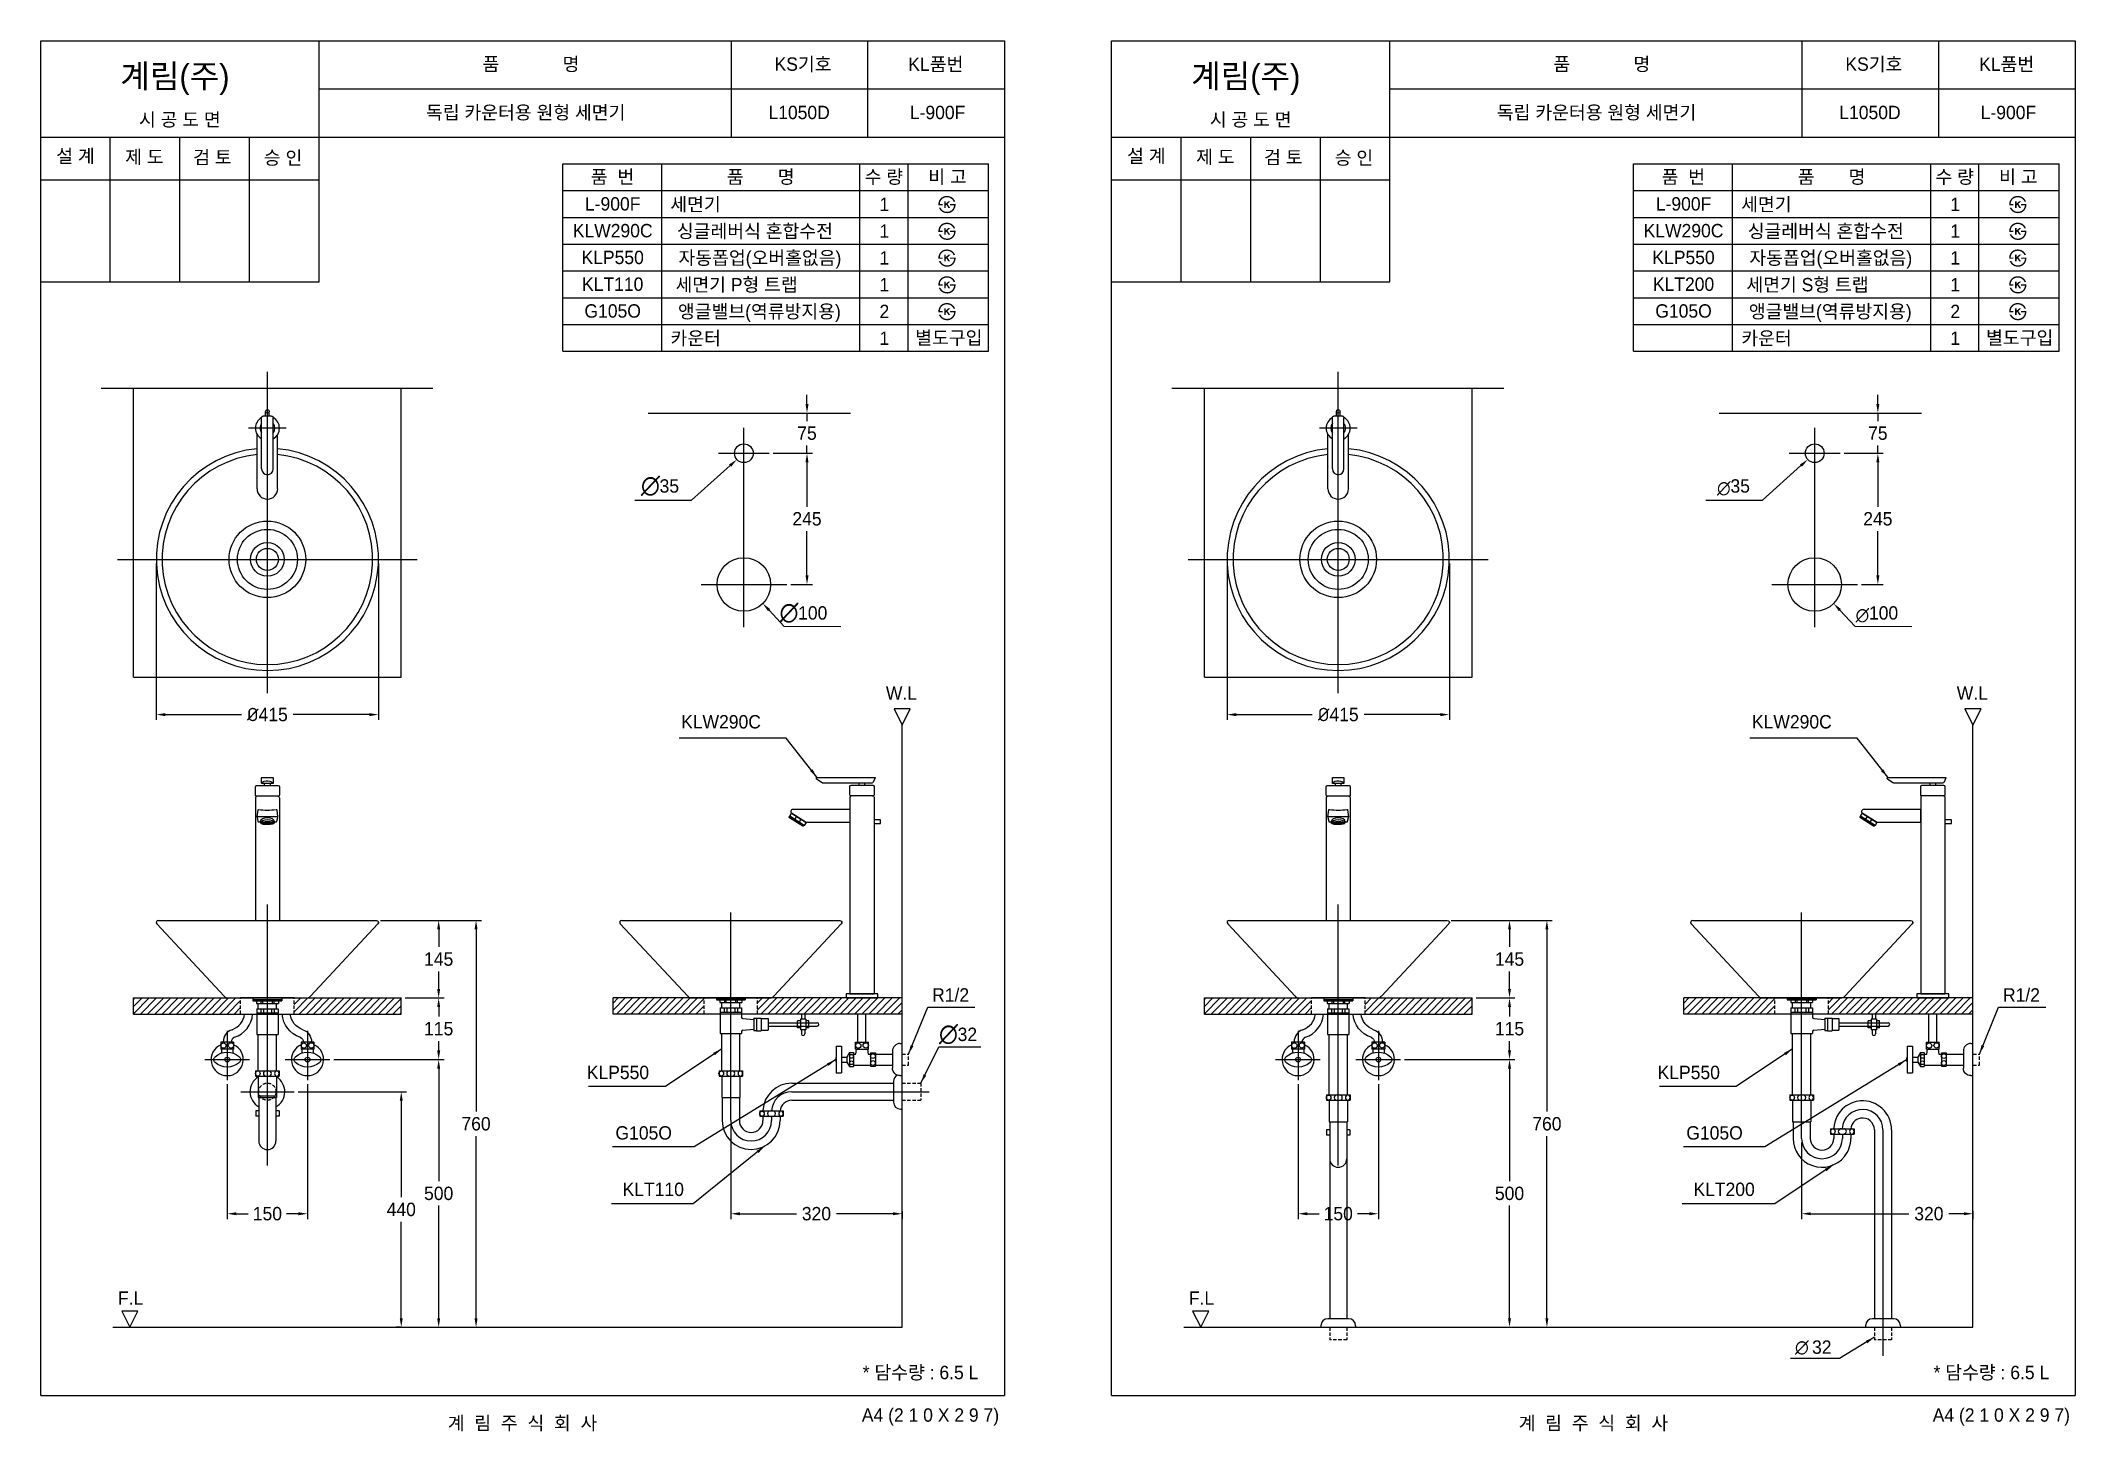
# Model space of a CAD drawing. Header units: millimetres. Extents: x 0 to 3800, y -67 to 2530.
import ezdxf
from ezdxf.enums import TextEntityAlignment as Align
from ezdxf.lldxf.tags import DXFTag

# ---------------------------------------------------------------- set-up
doc = ezdxf.new("R2010")
doc.units = ezdxf.units.MM
doc.linetypes.add('DASHED2', pattern=[9.525, 6.35, -3.175])
for name, color, linetype in [('TEXT', 7, 'Continuous'), ('내부선 및 부속', 4, 'Continuous'), ('도각라인', 7, 'Continuous'), ('외형선', 3, 'Continuous'), ('점선', 6, 'DASHED2'), ('중심선', 1, 'DASHED'), ('치수선', 7, 'Continuous')]:
    doc.layers.add(name, color=color, linetype=linetype)
doc.styles.add('140911', font='HBATANG.TTF', dxfattribs={"height": 23})
doc.styles.add('____', font='')
doc.styles.add('타이틀', font='H2GTRM.TTF', dxfattribs={"height": 25})
doc.styles.get('____').set_extended_font_data('굴림')
tags = doc.linetypes.add('DASHDOT', pattern=[70, 31, -13, 13, -13]).pattern_tags.tags
tags[10:11] = [DXFTag(74, 4), DXFTag(75, 0), DXFTag(340, '0'), DXFTag(46, 0.0), DXFTag(50, 0.0), DXFTag(44, 0.0), DXFTag(45, 0.0)]
tags[8:9] = [DXFTag(74, 4), DXFTag(75, 0), DXFTag(340, '0'), DXFTag(46, 0.0), DXFTag(50, 0.0), DXFTag(44, 0.0), DXFTag(45, 0.0)]
tags[6:7] = [DXFTag(74, 4), DXFTag(75, 0), DXFTag(340, '0'), DXFTag(46, 0.0), DXFTag(50, 0.0), DXFTag(44, 0.0), DXFTag(45, 0.0)]
tags[4:5] = [DXFTag(74, 4), DXFTag(75, 0), DXFTag(340, '0'), DXFTag(46, 0.0), DXFTag(50, 0.0), DXFTag(44, 0.0), DXFTag(45, 0.0)]
tags = doc.linetypes.add('DASHED', pattern=[25.72, 12.86, -12.86]).pattern_tags.tags
tags[6:7] = [DXFTag(74, 4), DXFTag(75, 0), DXFTag(340, '0'), DXFTag(46, 0.0), DXFTag(50, 0.0), DXFTag(44, 0.0), DXFTag(45, 0.0)]
tags[4:5] = [DXFTag(74, 4), DXFTag(75, 0), DXFTag(340, '0'), DXFTag(46, 0.0), DXFTag(50, 0.0), DXFTag(44, 0.0), DXFTag(45, 0.0)]
doc.dimstyles.new('MSADIM', dxfattribs={"dimtxt": 33, "dimasz": 17, "dimexe": 10, "dimexo": 7.5, "dimgap": 10, "dimtad": 0, "dimtih": 1, "dimtoh": 1, "dimdec": 0, "dimzin": 1, "dimdsep": 46, "dimtxsty": '____', "dimcen": 11.25, "dimadec": 0, "dimazin": 0, "dimtfac": 1, "dimtdec": 0, "dimtix": 1, "dimtmove": 0, "dimatfit": 3, "dimfxl": 1, "dimtolj": 1, "dimtzin": 1, "dimarcsym": 0})

msp = doc.modelspace()

# ---------------------------------------------------------------- texts
at = {"layer": 'TEXT', "style": '타이틀'}
for p in [(148.7, 2441.8), (2148.7, 2441.8)]:
    msp.add_text('계림(주)', height=44, dxfattribs=at).set_placement(p)
for s, p in [('품             명', (915.7, 2486.4)), ('KS기호', (1423.8, 2486.3)), ('KL품번', (1671.8, 2486.1)), ('품             명', (2915.7, 2486.4)), ('KS기호', (3423.8, 2486.3)), ('KL품번', (3671.8, 2486.1)), ('시 공 도 면', (259.9, 2382.7)), ('독립 카운터용 원형 세면기', (905.8, 2396)), ('L1050D', (1416.5, 2396)), ('L-900F', (1675.1, 2396)), ('시 공 도 면', (2259.9, 2382.7)), ('독립 카운터용 원형 세면기', (2905.8, 2396)), ('L1050D', (3416.5, 2396)), ('L-900F', (3675.1, 2396)), ('설 계', (65, 2314.6)), ('제 도', (193.8, 2312.9)), ('검 토', (320.8, 2312.3)), ('승 인', (452.7, 2311.4)), ('설 계', (2065, 2314.6)), ('제 도', (2193.8, 2312.9)), ('검 토', (2320.8, 2312.3)), ('승 인', (2452.7, 2311.4)), ('품  번', (1067.9, 2275.7)), ('품       명', (1344.8, 2275.7)), ('수 량', (1574.8, 2275.7)), ('비 고', (1693.6, 2275.7)), ('품  번', (3067.9, 2275.7)), ('품       명', (3344.8, 2275.7)), ('수 량', (3574.8, 2275.7)), ('비 고', (3693.6, 2275.7)), ('L-900F', (1068.3, 2225.3)), ('세면기', (1223, 2224.4)), ('1', (1575.7, 2224.4)), ('L-900F', (3068.3, 2225.3)), ('세면기', (3223, 2224.4)), ('1', (3575.7, 2224.4)), ('KLW290C', (1068.3, 2175.3)), ('싱글레버식 혼합수전', (1333.9, 2174.4)), ('1', (1575.7, 2174.4)), ('KLW290C', (3068.3, 2175.3)), ('싱글레버식 혼합수전', (3333.9, 2174.4)), ('1', (3575.7, 2174.4)), ('KLP550', (1068.3, 2125.3)), ('자동폽업(오버홀없음)', (1343.3, 2124.4)), ('1', (1575.7, 2124.4)), ('KLP550', (3068.3, 2125.3)), ('자동폽업(오버홀없음)', (3343.3, 2124.4)), ('1', (3575.7, 2124.4)), ('1', (3575.7, 2124.4)), ('세면기 P형 트랩', (1299.8, 2074.4)), ('세면기 S형 트랩', (3299.8, 2074.4)), ('KLT110', (1068.3, 2075.3)), ('1', (1575.7, 2074.4)), ('KLT200', (3068.3, 2075.3)), ('1', (3575.7, 2074.4)), ('G105O', (1068.3, 2025.3)), ('앵글밸브(역류방지용)', (1342.3, 2024.4)), ('2', (1575.7, 2024.4)), ('G105O', (3068.3, 2025.3)), ('앵글밸브(역류방지용)', (3342.3, 2024.4)), ('2', (3575.7, 2024.4)), ('카운터', (1223.4, 1974.4)), ('1', (1575.7, 1974.4)), ('별도구입', (1696.1, 1975.2)), ('카운터', (3223.4, 1974.4)), ('1', (3575.7, 1974.4)), ('별도구입', (3696.1, 1975.2)), ('* 담수량 : 6.5 L', (1643.3, 42.9)), ('* 담수량 : 6.5 L', (3643.3, 42.9)), ('계  림  주  식  회  사', (900, -51.7)), ('계  림  주  식  회  사', (2900, -51.7))]:
    msp.add_text(s, height=25, dxfattribs=at).set_placement(p, align=Align.MIDDLE_CENTER)
for s, p in [('W.L', (1607.6, 1311.8)), ('W.L', (3607.6, 1311.8)), ('F.L', (168, 181.9)), ('F.L', (2168, 181.9))]:
    msp.add_text(s, height=25, dxfattribs=at).set_placement(p, align=Align.MIDDLE)
for p in [(1790, -36.5), (3790, -36.5)]:
    msp.add_text('A4 (2 1 0 X 2 9 7)', height=25, dxfattribs=at).set_placement(p, align=Align.MIDDLE_RIGHT)
at = {"layer": 'TEXT', "char_height": 25, "width": 380.447, "attachment_point": 1, "line_spacing_factor": 0.963855, "style": '타이틀'}
for s, insert in [('\\A1;KLW290C', (1196.1, 1270.6)), ('\\A1;KLW290C', (3196.1, 1270.6)), ('\\A1;KLP550', (1019.9, 615.8)), ('\\A1;KLP550', (3019.9, 615.8)), ('\\A1;G105O', (1073.5, 502.9)), ('\\A1;G105O', (3073.5, 502.9)), ('\\A1;KLT110', (1086.8, 397.5)), ('\\A1;KLT200', (3086.8, 397.5))]:
    msp.add_mtext(s, dxfattribs=dict(at, insert=insert))
at = {"layer": '치수선'}
for s, height, style, p in [('∅', 35, '____', (1121.1, 1682.1)), ('35', 25, '타이틀', (1155.9, 1686)), ('35', 25, '타이틀', (3155.9, 1686)), ('∅', 25, '____', (3130.9, 1682.1)), ('∅', 35, '____', (1379.8, 1445)), ('100', 25, '타이틀', (1414.6, 1448.9)), ('∅', 25, '____', (3389.6, 1445)), ('100', 25, '타이틀', (3414.6, 1448.9)), ('∅', 35, '____', (1677.7, 658)), ('32', 25, '타이틀', (1712.5, 661.9)), ('∅', 25, '140911', (3276.4, 77.7)), ('32', 25, '타이틀', (3308.3, 77.8))]:
    msp.add_text(s, height=height, dxfattribs=dict(at, style=style)).set_placement(p)
at = {"layer": '치수선', "char_height": 25, "width": 380.447, "attachment_point": 1, "line_spacing_factor": 0.963855, "style": '타이틀'}
for insert in [(1664.9, 760.5), (3664.9, 760.5)]:
    msp.add_mtext('\\A1;R1/2', dxfattribs=dict(at, insert=insert))

# ---------------------------------------------------------------- blocks, each defined once
blk = doc.blocks.new('*D1')
at = {"layer": '치수선', "color": 0, "linetype": 'Continuous', "lineweight": -2, "transparency": 16777216}
for p, q in [((215.9, 1553.9), (215.9, 1261.5)), ((630.9, 1553.9), (630.9, 1261.5)), ((232.9, 1271.5), (375, 1271.5)), ((613.9, 1271.5), (471.7, 1271.5))]:
    blk.add_line(p, q, dxfattribs=at)
at = {"layer": '치수선', "color": 0, "linetype": 'Continuous', "transparency": 16777216}
for points in [[(232.9, 1274.3), (232.9, 1268.6), (215.9, 1271.5)], [(613.9, 1274.3), (613.9, 1268.6), (630.9, 1271.5)]]:
    blk.add_solid(points, dxfattribs=at)
at = {"layer": '치수선', "color": 0, "linetype": 'Continuous', "transparency": 16777216, "insert": (423.4, 1271.5), "char_height": 25, "attachment_point": 5, "style": '____'}
blk.add_mtext('\\A1;{\\fISOCPEUR|b0|i0|c0|p34;%%C}415', dxfattribs=at)
blk = doc.blocks.new('*D2')
at = {"layer": '치수선', "color": 0, "linetype": 'Continuous', "lineweight": -2, "transparency": 16777216}
for p, q in [((634.4, 887.3), (753.3, 887.3)), ((743.3, 870.3), (743.3, 837.6)), ((743.3, 759.3), (743.3, 791.9)), ((680.9, 742.3), (753.3, 742.3))]:
    blk.add_line(p, q, dxfattribs=at)
at = {"layer": '치수선', "color": 0, "linetype": 'Continuous', "transparency": 16777216}
for points in [[(740.5, 870.3), (746.1, 870.3), (743.3, 887.3)], [(740.5, 759.3), (746.1, 759.3), (743.3, 742.3)]]:
    blk.add_solid(points, dxfattribs=at)
at = {"layer": '치수선', "color": 0, "linetype": 'Continuous', "transparency": 16777216, "insert": (743.3, 814.8), "char_height": 25, "attachment_point": 5, "style": '____'}
blk.add_mtext('\\A1;145', dxfattribs=at)
blk = doc.blocks.new('*D3')
at = {"layer": '치수선', "color": 0, "linetype": 'Continuous', "lineweight": -2, "transparency": 16777216}
for p, q in [((680.9, 742.3), (753.3, 742.3)), ((743.3, 725.3), (743.3, 707.6)), ((743.3, 644.3), (743.3, 661.9)), ((547.3, 627.3), (753.3, 627.3))]:
    blk.add_line(p, q, dxfattribs=at)
at = {"layer": '치수선', "color": 0, "linetype": 'Continuous', "transparency": 16777216}
for points in [[(740.5, 725.3), (746.1, 725.3), (743.3, 742.3)], [(740.5, 644.3), (746.1, 644.3), (743.3, 627.3)]]:
    blk.add_solid(points, dxfattribs=at)
at = {"layer": '치수선', "color": 0, "linetype": 'Continuous', "transparency": 16777216, "insert": (743.3, 684.8), "char_height": 25, "attachment_point": 5, "style": '____'}
blk.add_mtext('\\A1;115', dxfattribs=at)
blk = doc.blocks.new('*D4')
at = {"layer": '치수선', "color": 0, "linetype": 'Continuous', "lineweight": -2, "transparency": 16777216}
for p, q in [((547.3, 627.3), (753.3, 627.3)), ((743.3, 610.3), (743.3, 400.1)), ((743.3, 144.3), (743.3, 354.5)), ((741, 127.3), (753.3, 127.3))]:
    blk.add_line(p, q, dxfattribs=at)
at = {"layer": '치수선', "color": 0, "linetype": 'Continuous', "transparency": 16777216}
for points in [[(740.5, 610.3), (746.1, 610.3), (743.3, 627.3)], [(740.5, 144.3), (746.1, 144.3), (743.3, 127.3)]]:
    blk.add_solid(points, dxfattribs=at)
at = {"layer": '치수선', "color": 0, "linetype": 'Continuous', "transparency": 16777216, "insert": (743.3, 377.3), "char_height": 25, "attachment_point": 5, "style": '____'}
blk.add_mtext('\\A1;500', dxfattribs=at)
blk = doc.blocks.new('*D5')
at = {"layer": '치수선', "color": 0, "linetype": 'Continuous', "lineweight": -2, "transparency": 16777216}
for p, q in [((480.9, 567.3), (683.4, 567.3)), ((673.4, 550.3), (673.4, 370.1)), ((673.4, 144.3), (673.4, 324.4)), ((672.9, 127.3), (663.4, 127.3))]:
    blk.add_line(p, q, dxfattribs=at)
at = {"layer": '치수선', "color": 0, "linetype": 'Continuous', "transparency": 16777216}
for points in [[(670.6, 550.3), (676.2, 550.3), (673.4, 567.3)], [(670.6, 144.3), (676.2, 144.3), (673.4, 127.3)]]:
    blk.add_solid(points, dxfattribs=at)
at = {"layer": '치수선', "color": 0, "linetype": 'Continuous', "transparency": 16777216, "insert": (673.4, 347.3), "char_height": 25, "attachment_point": 5, "style": '____'}
blk.add_mtext('\\A1;440', dxfattribs=at)
blk = doc.blocks.new('*D6')
at = {"layer": '치수선', "color": 0, "linetype": 'Continuous', "lineweight": -2, "transparency": 16777216}
for p, q in [((348.4, 581.3), (348.4, 329.4)), ((498.4, 581.3), (498.4, 329.4)), ((365.4, 339.4), (387.5, 339.4)), ((481.4, 339.4), (459.3, 339.4))]:
    blk.add_line(p, q, dxfattribs=at)
at = {"layer": '치수선', "color": 0, "linetype": 'Continuous', "transparency": 16777216}
for points in [[(365.4, 342.2), (365.4, 336.6), (348.4, 339.4)], [(481.4, 342.2), (481.4, 336.6), (498.4, 339.4)]]:
    blk.add_solid(points, dxfattribs=at)
at = {"layer": '치수선', "color": 0, "linetype": 'Continuous', "transparency": 16777216, "insert": (423.4, 339.4), "char_height": 25, "attachment_point": 5, "style": '____'}
blk.add_mtext('\\A1;150', dxfattribs=at)
blk = doc.blocks.new('*D7')
at = {"layer": '치수선', "color": 0, "linetype": 'Continuous', "lineweight": -2, "transparency": 16777216}
for p, q in [((634.4, 887.3), (823.1, 887.3)), ((813.1, 870.3), (813.1, 530.1)), ((813.1, 144.3), (813.1, 484.4)), ((814.5, 127.3), (823.1, 127.3))]:
    blk.add_line(p, q, dxfattribs=at)
at = {"layer": '치수선', "color": 0, "linetype": 'Continuous', "transparency": 16777216}
for points in [[(810.3, 870.3), (815.9, 870.3), (813.1, 887.3)], [(810.3, 144.3), (815.9, 144.3), (813.1, 127.3)]]:
    blk.add_solid(points, dxfattribs=at)
at = {"layer": '치수선', "color": 0, "linetype": 'Continuous', "transparency": 16777216, "insert": (813.1, 507.3), "char_height": 25, "attachment_point": 5, "style": '____'}
blk.add_mtext('\\A1;760', dxfattribs=at)
blk = doc.blocks.new('*D8')
at = {"layer": '치수선', "color": 0, "linetype": 'Continuous', "lineweight": -2, "transparency": 16777216}
for p, q in [((1288.9, 505.8), (1288.9, 329.4)), ((1608.9, 344.1), (1608.9, 329.4)), ((1305.9, 339.4), (1411.6, 339.4)), ((1591.9, 339.4), (1486.2, 339.4))]:
    blk.add_line(p, q, dxfattribs=at)
at = {"layer": '치수선', "color": 0, "linetype": 'Continuous', "transparency": 16777216}
for points in [[(1305.9, 342.2), (1305.9, 336.6), (1288.9, 339.4)], [(1591.9, 342.2), (1591.9, 336.6), (1608.9, 339.4)]]:
    blk.add_solid(points, dxfattribs=at)
at = {"layer": '치수선', "color": 0, "linetype": 'Continuous', "transparency": 16777216, "insert": (1448.9, 339.4), "char_height": 25, "attachment_point": 5, "style": '____'}
blk.add_mtext('\\A1;320', dxfattribs=at)
blk = doc.blocks.new('*D9')
at = {"layer": '치수선', "color": 0, "linetype": 'Continuous', "lineweight": -2, "transparency": 16777216}
for p, q in [((1431.2, 1851.5), (1431.2, 1868.5)), ((1422, 1834.5), (1441.2, 1834.5)), ((1431.2, 1834.5), (1431.2, 1819.8)), ((1368.3, 1759.5), (1441.2, 1759.5)), ((1431.2, 1759.5), (1431.2, 1774.2)), ((1431.2, 1742.5), (1431.2, 1725.5))]:
    blk.add_line(p, q, dxfattribs=at)
at = {"layer": '치수선', "color": 0, "linetype": 'Continuous', "transparency": 16777216}
for points in [[(1428.4, 1851.5), (1434.1, 1851.5), (1431.2, 1834.5)], [(1428.4, 1742.5), (1434.1, 1742.5), (1431.2, 1759.5)]]:
    blk.add_solid(points, dxfattribs=at)
at = {"layer": '치수선', "color": 0, "linetype": 'Continuous', "transparency": 16777216, "insert": (1431.2, 1797), "char_height": 25, "attachment_point": 5, "style": '____'}
blk.add_mtext('\\A1;75', dxfattribs=at)
blk = doc.blocks.new('*D10')
at = {"layer": '치수선', "color": 0, "linetype": 'Continuous', "lineweight": -2, "transparency": 16777216}
for p, q in [((1375.8, 1759.5), (1441.2, 1759.5)), ((1431.2, 1742.5), (1431.2, 1659.8)), ((1431.2, 1531.5), (1431.2, 1614.2)), ((1400.8, 1514.5), (1441.2, 1514.5))]:
    blk.add_line(p, q, dxfattribs=at)
at = {"layer": '치수선', "color": 0, "linetype": 'Continuous', "transparency": 16777216}
for points in [[(1428.4, 1742.5), (1434.1, 1742.5), (1431.2, 1759.5)], [(1428.4, 1531.5), (1434.1, 1531.5), (1431.2, 1514.5)]]:
    blk.add_solid(points, dxfattribs=at)
at = {"layer": '치수선', "color": 0, "linetype": 'Continuous', "transparency": 16777216, "insert": (1431.2, 1637), "char_height": 25, "attachment_point": 5, "style": '____'}
blk.add_mtext('\\A1;245', dxfattribs=at)
blk = doc.blocks.new('*D13')
at = {"layer": '치수선', "color": 0, "linetype": 'Continuous', "lineweight": -2, "transparency": 16777216}
for p, q in [((2215.9, 1553.9), (2215.9, 1261.5)), ((2630.9, 1553.9), (2630.9, 1261.5)), ((2232.9, 1271.5), (2375, 1271.5)), ((2613.9, 1271.5), (2471.7, 1271.5))]:
    blk.add_line(p, q, dxfattribs=at)
at = {"layer": '치수선', "color": 0, "linetype": 'Continuous', "transparency": 16777216}
for points in [[(2232.9, 1274.3), (2232.9, 1268.6), (2215.9, 1271.5)], [(2613.9, 1274.3), (2613.9, 1268.6), (2630.9, 1271.5)]]:
    blk.add_solid(points, dxfattribs=at)
at = {"layer": '치수선', "color": 0, "linetype": 'Continuous', "transparency": 16777216, "insert": (2423.4, 1271.5), "char_height": 25, "attachment_point": 5, "style": '____'}
blk.add_mtext('\\A1;{\\fISOCPEUR|b0|i0|c0|p34;%%C}415', dxfattribs=at)
blk = doc.blocks.new('*D14')
at = {"layer": '치수선', "color": 0, "linetype": 'Continuous', "lineweight": -2, "transparency": 16777216}
for p, q in [((2634.4, 887.3), (2753.3, 887.3)), ((2743.3, 870.3), (2743.3, 837.6)), ((2743.3, 759.3), (2743.3, 791.9)), ((2680.9, 742.3), (2753.3, 742.3))]:
    blk.add_line(p, q, dxfattribs=at)
at = {"layer": '치수선', "color": 0, "linetype": 'Continuous', "transparency": 16777216}
for points in [[(2740.5, 870.3), (2746.1, 870.3), (2743.3, 887.3)], [(2740.5, 759.3), (2746.1, 759.3), (2743.3, 742.3)]]:
    blk.add_solid(points, dxfattribs=at)
at = {"layer": '치수선', "color": 0, "linetype": 'Continuous', "transparency": 16777216, "insert": (2743.3, 814.8), "char_height": 25, "attachment_point": 5, "style": '____'}
blk.add_mtext('\\A1;145', dxfattribs=at)
blk = doc.blocks.new('*D15')
at = {"layer": '치수선', "color": 0, "linetype": 'Continuous', "lineweight": -2, "transparency": 16777216}
for p, q in [((2680.9, 742.3), (2753.3, 742.3)), ((2743.3, 725.3), (2743.3, 707.6)), ((2743.3, 644.3), (2743.3, 661.9)), ((2547.3, 627.3), (2753.3, 627.3))]:
    blk.add_line(p, q, dxfattribs=at)
at = {"layer": '치수선', "color": 0, "linetype": 'Continuous', "transparency": 16777216}
for points in [[(2740.5, 725.3), (2746.1, 725.3), (2743.3, 742.3)], [(2740.5, 644.3), (2746.1, 644.3), (2743.3, 627.3)]]:
    blk.add_solid(points, dxfattribs=at)
at = {"layer": '치수선', "color": 0, "linetype": 'Continuous', "transparency": 16777216, "insert": (2743.3, 684.8), "char_height": 25, "attachment_point": 5, "style": '____'}
blk.add_mtext('\\A1;115', dxfattribs=at)
blk = doc.blocks.new('*D16')
at = {"layer": '치수선', "color": 0, "linetype": 'Continuous', "lineweight": -2, "transparency": 16777216}
for p, q in [((2547.3, 627.3), (2753.3, 627.3)), ((2743.3, 610.3), (2743.3, 400.1)), ((2743.3, 144.3), (2743.3, 354.5)), ((2741, 127.3), (2753.3, 127.3))]:
    blk.add_line(p, q, dxfattribs=at)
at = {"layer": '치수선', "color": 0, "linetype": 'Continuous', "transparency": 16777216}
for points in [[(2740.5, 610.3), (2746.1, 610.3), (2743.3, 627.3)], [(2740.5, 144.3), (2746.1, 144.3), (2743.3, 127.3)]]:
    blk.add_solid(points, dxfattribs=at)
at = {"layer": '치수선', "color": 0, "linetype": 'Continuous', "transparency": 16777216, "insert": (2743.3, 377.3), "char_height": 25, "attachment_point": 5, "style": '____'}
blk.add_mtext('\\A1;500', dxfattribs=at)
blk = doc.blocks.new('*D18')
at = {"layer": '치수선', "color": 0, "linetype": 'Continuous', "lineweight": -2, "transparency": 16777216}
for p, q in [((2348.4, 581.3), (2348.4, 329.4)), ((2498.4, 581.3), (2498.4, 329.4)), ((2365.4, 339.4), (2387.5, 339.4)), ((2481.4, 339.4), (2459.3, 339.4))]:
    blk.add_line(p, q, dxfattribs=at)
at = {"layer": '치수선', "color": 0, "linetype": 'Continuous', "transparency": 16777216}
for points in [[(2365.4, 342.2), (2365.4, 336.6), (2348.4, 339.4)], [(2481.4, 342.2), (2481.4, 336.6), (2498.4, 339.4)]]:
    blk.add_solid(points, dxfattribs=at)
at = {"layer": '치수선', "color": 0, "linetype": 'Continuous', "transparency": 16777216, "insert": (2423.4, 339.4), "char_height": 25, "attachment_point": 5, "style": '____'}
blk.add_mtext('\\A1;150', dxfattribs=at)
blk = doc.blocks.new('*D19')
at = {"layer": '치수선', "color": 0, "linetype": 'Continuous', "lineweight": -2, "transparency": 16777216}
for p, q in [((2634.4, 887.3), (2823.1, 887.3)), ((2813.1, 870.3), (2813.1, 530.1)), ((2813.1, 144.3), (2813.1, 484.4)), ((2814.5, 127.3), (2823.1, 127.3))]:
    blk.add_line(p, q, dxfattribs=at)
at = {"layer": '치수선', "color": 0, "linetype": 'Continuous', "transparency": 16777216}
for points in [[(2810.3, 870.3), (2815.9, 870.3), (2813.1, 887.3)], [(2810.3, 144.3), (2815.9, 144.3), (2813.1, 127.3)]]:
    blk.add_solid(points, dxfattribs=at)
at = {"layer": '치수선', "color": 0, "linetype": 'Continuous', "transparency": 16777216, "insert": (2813.1, 507.3), "char_height": 25, "attachment_point": 5, "style": '____'}
blk.add_mtext('\\A1;760', dxfattribs=at)
blk = doc.blocks.new('*D20')
at = {"layer": '치수선', "color": 0, "linetype": 'Continuous', "lineweight": -2, "transparency": 16777216}
for p, q in [((3288.9, 472.7), (3288.9, 329.4)), ((3608.9, 344.1), (3608.9, 329.4)), ((3305.9, 339.4), (3489.2, 339.4)), ((3591.9, 339.4), (3563.8, 339.4))]:
    blk.add_line(p, q, dxfattribs=at)
at = {"layer": '치수선', "color": 0, "linetype": 'Continuous', "transparency": 16777216}
for points in [[(3305.9, 342.2), (3305.9, 336.6), (3288.9, 339.4)], [(3591.9, 342.2), (3591.9, 336.6), (3608.9, 339.4)]]:
    blk.add_solid(points, dxfattribs=at)
at = {"layer": '치수선', "color": 0, "linetype": 'Continuous', "transparency": 16777216, "insert": (3526.5, 339.4), "char_height": 25, "attachment_point": 5, "style": '____'}
blk.add_mtext('\\A1;320', dxfattribs=at)
blk = doc.blocks.new('*D11')
at = {"layer": '치수선', "color": 0, "linetype": 'Continuous', "lineweight": -2, "transparency": 16777216}
for p, q in [((3431.2, 1851.5), (3431.2, 1868.5)), ((3422, 1834.5), (3441.2, 1834.5)), ((3431.2, 1834.5), (3431.2, 1819.8)), ((3368.3, 1759.5), (3441.2, 1759.5)), ((3431.2, 1759.5), (3431.2, 1774.2)), ((3431.2, 1742.5), (3431.2, 1725.5))]:
    blk.add_line(p, q, dxfattribs=at)
at = {"layer": '치수선', "color": 0, "linetype": 'Continuous', "transparency": 16777216}
for points in [[(3428.4, 1851.5), (3434.1, 1851.5), (3431.2, 1834.5)], [(3428.4, 1742.5), (3434.1, 1742.5), (3431.2, 1759.5)]]:
    blk.add_solid(points, dxfattribs=at)
at = {"layer": '치수선', "color": 0, "linetype": 'Continuous', "transparency": 16777216, "insert": (3431.2, 1797), "char_height": 25, "attachment_point": 5, "style": '____'}
blk.add_mtext('\\A1;75', dxfattribs=at)
blk = doc.blocks.new('*D12')
at = {"layer": '치수선', "color": 0, "linetype": 'Continuous', "lineweight": -2, "transparency": 16777216}
for p, q in [((3375.8, 1759.5), (3441.2, 1759.5)), ((3431.2, 1742.5), (3431.2, 1659.8)), ((3431.2, 1531.5), (3431.2, 1614.2)), ((3400.8, 1514.5), (3441.2, 1514.5))]:
    blk.add_line(p, q, dxfattribs=at)
at = {"layer": '치수선', "color": 0, "linetype": 'Continuous', "transparency": 16777216}
for points in [[(3428.4, 1742.5), (3434.1, 1742.5), (3431.2, 1759.5)], [(3428.4, 1531.5), (3434.1, 1531.5), (3431.2, 1514.5)]]:
    blk.add_solid(points, dxfattribs=at)
at = {"layer": '치수선', "color": 0, "linetype": 'Continuous', "transparency": 16777216, "insert": (3431.2, 1637), "char_height": 25, "attachment_point": 5, "style": '____'}
blk.add_mtext('\\A1;245', dxfattribs=at)

# ---------------------------------------------------------------- dimensions: what is measured, and where the dimension line sits
at = {"layer": '치수선', "linetype": 'Continuous'}
for base, p1, p2, picture, middle in [((1431.2, 1834.5), (1360.8, 1759.5), (1414.5, 1834.5), '*D9', (1431.2, 1797)), ((3431.2, 1834.5), (3360.8, 1759.5), (3414.5, 1834.5), '*D11', (3431.2, 1797)), ((743.3, 742.3), (626.9, 887.3), (673.4, 742.3), '*D2', (743.3, 814.8)), ((813.1, 127.3), (626.9, 887.3), (807, 127.3), '*D7', (813.1, 507.3)), ((2743.3, 742.3), (2626.9, 887.3), (2673.4, 742.3), '*D14', (2743.3, 814.8)), ((2813.1, 127.3), (2626.9, 887.3), (2807, 127.3), '*D19', (2813.1, 507.3)), ((673.4, 127.3), (473.4, 567.3), (680.4, 127.3), '*D5', (673.4, 347.3))]:
    dim = msp.add_linear_dim(base=base, p1=p1, p2=p2, angle=90, dimstyle='MSADIM', override={"dimtxt": 25}, dxfattribs=at)
    dim.commit()
    dim.dimension.update_dxf_attribs({"geometry": picture, "text_midpoint": middle, "dimtype": 160})
for base, p1, p2, picture, middle in [((1431.2, 1759.5), (1393.3, 1514.5), (1368.3, 1759.5), '*D10', (1431.2, 1637)), ((3431.2, 1759.5), (3393.3, 1514.5), (3368.3, 1759.5), '*D12', (3431.2, 1637)), ((743.3, 627.3), (673.4, 742.3), (539.8, 627.3), '*D3', (743.3, 684.8)), ((2743.3, 627.3), (2673.4, 742.3), (2539.8, 627.3), '*D15', (2743.3, 684.8)), ((743.3, 127.3), (539.8, 627.3), (733.5, 127.3), '*D4', (743.3, 377.3)), ((2743.3, 127.3), (2539.8, 627.3), (2733.5, 127.3), '*D16', (2743.3, 377.3))]:
    dim = msp.add_linear_dim(base=base, p1=p1, p2=p2, angle=90, dimstyle='MSADIM', override={"dimtxt": 25}, dxfattribs=at)
    dim.commit()
    dim.dimension.update_dxf_attribs({"geometry": picture, "text_midpoint": middle})
for base, p1, p2, picture, middle in [((630.9, 1271.5), (215.9, 1561.4), (630.9, 1561.4), '*D1', (423.4, 1271.5)), ((2630.9, 1271.5), (2215.9, 1561.4), (2630.9, 1561.4), '*D13', (2423.4, 1271.5))]:
    dim = msp.add_linear_dim(base=base, p1=p1, p2=p2, text='{\\fISOCPEUR|b0|i0|c0|p34;%%C}<>', dimstyle='MSADIM', override={"dimtxt": 25}, dxfattribs=at)
    dim.commit()
    dim.dimension.update_dxf_attribs({"geometry": picture, "text_midpoint": middle, "dimtype": 160})
for base, p1, p2, picture, middle in [((498.4, 339.4), (348.4, 588.8), (498.4, 588.8), '*D6', (423.4, 339.4)), ((2498.4, 339.4), (2348.4, 588.8), (2498.4, 588.8), '*D18', (2423.4, 339.4)), ((3608.9, 339.4), (3288.9, 480.2), (3608.9, 351.6), '*D20', (3526.5, 339.4))]:
    dim = msp.add_linear_dim(base=base, p1=p1, p2=p2, dimstyle='MSADIM', override={"dimtxt": 25}, dxfattribs=at)
    dim.commit()
    dim.dimension.update_dxf_attribs({"geometry": picture, "text_midpoint": middle, "dimtype": 160})
dim = msp.add_linear_dim(base=(1608.9, 339.4), p1=(1288.9, 513.3), p2=(1608.9, 351.6), dimstyle='MSADIM', override={"dimtxt": 25}, dxfattribs=at)
dim.commit()
dim.dimension.update_dxf_attribs({"geometry": '*D8', "text_midpoint": (1448.9, 339.4)})

# ---------------------------------------------------------------- hatches: boundary and pattern name
at = {"layer": 'TEXT'}
for points in [[(1676.6, 2222.8), (1676.6, 2223.2), (1676.6, 2223.6), (1676.5, 2224), (1676.6, 2224.4), (1676.6, 2224.8), (1676.6, 2225.2), (1676.6, 2225.6), (1676.7, 2226), (1676.7, 2226.4), (1676.8, 2226.8), (1676.8, 2227.2), (1676.9, 2227.6), (1677, 2228), (1677.1, 2228.4), (1677.2, 2228.8), (1677.3, 2229.1), (1677.4, 2229.5), (1677.5, 2229.9), (1677.7, 2230.3), (1677.8, 2230.6), (1678, 2231), (1678.1, 2231.4), (1678.3, 2231.7), (1678.5, 2232.1), (1678.7, 2232.4), (1678.9, 2232.7), (1679.1, 2233.1), (1679.3, 2233.4), (1679.5, 2233.7), (1679.7, 2234), (1680, 2234.3), (1680.5, 2234.9), (1680.8, 2235.2), (1681, 2235.5), (1681.3, 2235.8), (1681.6, 2236.1), (1681.9, 2236.4), (1682.2, 2236.6), (1682.5, 2236.9), (1682.8, 2237.1), (1683.2, 2237.4), (1683.5, 2237.6), (1683.8, 2237.8), (1684.2, 2238), (1684.5, 2238.2), (1684.9, 2238.4), (1685.2, 2238.6), (1685.7, 2238.7), (1686.1, 2238.9), (1686.5, 2239.1), (1686.9, 2239.2), (1687.3, 2239.4), (1687.8, 2239.5), (1688.2, 2239.6), (1688.6, 2239.7), (1689.1, 2239.8), (1689.5, 2239.9), (1690, 2239.9), (1690.5, 2240), (1691, 2240), (1691.4, 2240.1), (1691.9, 2240.1), (1692.4, 2240.1), (1693.2, 2240.1), (1693.6, 2240.1), (1693.9, 2240), (1694.3, 2240), (1694.7, 2240), (1695, 2239.9), (1695.4, 2239.9), (1695.7, 2239.8), (1696.1, 2239.7), (1696.4, 2239.7), (1696.8, 2239.6), (1697.1, 2239.5), (1697.4, 2239.4), (1697.8, 2239.3), (1698.1, 2239.2), (1698.4, 2239.1), (1698.7, 2239), (1699, 2238.9), (1699.4, 2238.7), (1699.7, 2238.6), (1700, 2238.5), (1700.3, 2238.3), (1700.6, 2238.2), (1700.8, 2238), (1701.1, 2237.8), (1701.4, 2237.7), (1701.7, 2237.5), (1702, 2237.3), (1702.2, 2237.1), (1702.5, 2236.9), (1702.8, 2236.7), (1703.2, 2236.4), (1703.6, 2236), (1704, 2235.6), (1704.4, 2235.2), (1704.8, 2234.8), (1705.1, 2234.4), (1705.5, 2234), (1705.8, 2233.6), (1706.1, 2233.1), (1706.4, 2232.6), (1706.7, 2232.2), (1707, 2231.7), (1707.3, 2231.1), (1707.5, 2230.6), (1707.8, 2230.1), (1708, 2229.5), (1708, 2229.5), (1704.9, 2229.5), (1704.9, 2229.5), (1704.8, 2229.7), (1704.8, 2229.9), (1704.7, 2230.1), (1704.6, 2230.2), (1704.6, 2230.4), (1704.5, 2230.6), (1704.4, 2230.7), (1704.3, 2230.9), (1704.2, 2231.1), (1704.1, 2231.2), (1704, 2231.4), (1703.9, 2231.6), (1703.8, 2231.7), (1703.7, 2231.9), (1703.6, 2232.1), (1703.5, 2232.2), (1703.3, 2232.4), (1703.2, 2232.6), (1702.9, 2232.9), (1702.7, 2233.2), (1702.4, 2233.5), (1702.1, 2233.8), (1701.7, 2234.1), (1701.4, 2234.4), (1701, 2234.7), (1700.8, 2234.9), (1700.6, 2235.1), (1700.3, 2235.2), (1700.1, 2235.4), (1699.9, 2235.5), (1699.6, 2235.7), (1699.4, 2235.8), (1699.1, 2236), (1698.9, 2236.1), (1698.6, 2236.2), (1698.4, 2236.4), (1698.1, 2236.5), (1697.9, 2236.6), (1697.6, 2236.7), (1697.4, 2236.8), (1697.1, 2236.9), (1696.8, 2237), (1696.6, 2237), (1696.3, 2237.1), (1696.1, 2237.2), (1695.8, 2237.3), (1695.5, 2237.3), (1695.2, 2237.4), (1695, 2237.4), (1694.7, 2237.5), (1694.4, 2237.5), (1694.1, 2237.5), (1693.8, 2237.6), (1693.6, 2237.6), (1693.3, 2237.6), (1693, 2237.6), (1692.7, 2237.6), (1692.3, 2237.6), (1692, 2237.6), (1691.7, 2237.6), (1691.3, 2237.5), (1691, 2237.5), (1690.7, 2237.5), (1690.3, 2237.4), (1690, 2237.4), (1689.7, 2237.3), (1689.4, 2237.3), (1689.1, 2237.2), (1688.8, 2237.1), (1688.5, 2237), (1688.2, 2237), (1687.9, 2236.9), (1687.6, 2236.8), (1687.3, 2236.7), (1687, 2236.5), (1686.7, 2236.4), (1686.5, 2236.3), (1686.2, 2236.2), (1685.9, 2236), (1685.6, 2235.9), (1685.4, 2235.7), (1685.1, 2235.6), (1684.9, 2235.4), (1684.6, 2235.2), (1684.4, 2235), (1684.1, 2234.9), (1683.9, 2234.7), (1683.7, 2234.5), (1683.4, 2234.3), (1683.2, 2234), (1683, 2233.8), (1682.7, 2233.6), (1682.5, 2233.4), (1682.3, 2233.1), (1682.1, 2232.9), (1681.9, 2232.6), (1681.7, 2232.4), (1681.6, 2232.1), (1681.4, 2231.9), (1681.2, 2231.6), (1681.1, 2231.4), (1680.9, 2231.1), (1680.8, 2230.8), (1680.6, 2230.5), (1680.5, 2230.3), (1680.4, 2230), (1680.3, 2229.7), (1680.2, 2229.4), (1680, 2229.1), (1680, 2228.8), (1679.9, 2228.5), (1679.8, 2228.2), (1679.7, 2227.8), (1679.6, 2227.5), (1679.6, 2227.2), (1679.5, 2226.9), (1679.5, 2226.5), (1679.4, 2226.2), (1679.4, 2225.8), (1679.4, 2225.5), (1679.3, 2225.1), (1679.3, 2225.1), (1684.5, 2225.1), (1684.5, 2225.1), (1684.5, 2225.1), (1684.5, 2222.8), (1684.5, 2222.8), (1684.5, 2222.8), (1676.6, 2222.8)], [(1708.7, 2225.1), (1708.8, 2224.7), (1708.7, 2224.3), (1708.7, 2223.8), (1708.7, 2223.4), (1708.7, 2223), (1708.6, 2222.5), (1708.6, 2222.1), (1708.5, 2221.7), (1708.5, 2221.3), (1708.4, 2220.9), (1708.3, 2220.4), (1708.2, 2220), (1708.1, 2219.6), (1708, 2219.2), (1707.8, 2218.8), (1707.7, 2218.4), (1707.6, 2218), (1707.4, 2217.6), (1707.3, 2217.3), (1707.1, 2216.9), (1706.9, 2216.5), (1706.7, 2216.2), (1706.6, 2215.8), (1706.4, 2215.5), (1706.2, 2215.1), (1705.9, 2214.8), (1705.7, 2214.5), (1705.5, 2214.2), (1705.3, 2213.8), (1705, 2213.5), (1704.8, 2213.2), (1704.5, 2212.9), (1704.2, 2212.6), (1704, 2212.4), (1703.7, 2212.1), (1703.4, 2211.8), (1703.1, 2211.6), (1702.8, 2211.3), (1702.5, 2211.1), (1702.2, 2210.8), (1701.9, 2210.6), (1701.6, 2210.4), (1701.2, 2210.2), (1700.9, 2210), (1700.6, 2209.8), (1700.2, 2209.6), (1699.9, 2209.4), (1699.5, 2209.3), (1699.2, 2209.1), (1698.8, 2209), (1698.4, 2208.8), (1698, 2208.7), (1697.7, 2208.6), (1697.3, 2208.5), (1696.9, 2208.4), (1696.5, 2208.3), (1696.1, 2208.2), (1695.7, 2208.1), (1695.3, 2208.1), (1694.9, 2208), (1694.5, 2208), (1694.1, 2208), (1693.7, 2207.9), (1693.3, 2207.9), (1692.6, 2207.9), (1692, 2208), (1691.3, 2208), (1690.7, 2208.1), (1690.1, 2208.2), (1689.8, 2208.2), (1689.5, 2208.3), (1689.2, 2208.3), (1688.9, 2208.4), (1688.6, 2208.5), (1688.3, 2208.6), (1688, 2208.6), (1687.7, 2208.7), (1687.4, 2208.8), (1687.1, 2208.9), (1686.8, 2209), (1686.6, 2209.1), (1686.3, 2209.2), (1686, 2209.4), (1685.7, 2209.5), (1685.5, 2209.6), (1685.2, 2209.7), (1684.9, 2209.9), (1684.7, 2210), (1684.4, 2210.2), (1684.1, 2210.3), (1683.6, 2210.7), (1683.4, 2210.8), (1683.1, 2211), (1682.8, 2211.2), (1682.6, 2211.4), (1682.4, 2211.6), (1682.1, 2211.8), (1681.9, 2212), (1681.6, 2212.2), (1681.4, 2212.5), (1681.2, 2212.7), (1681, 2212.9), (1680.8, 2213.1), (1680.5, 2213.4), (1680.3, 2213.6), (1680.1, 2213.9), (1679.9, 2214.1), (1679.7, 2214.4), (1679.6, 2214.6), (1679.4, 2214.9), (1679.2, 2215.2), (1679, 2215.5), (1678.8, 2215.7), (1678.7, 2216), (1678.5, 2216.3), (1678.3, 2216.6), (1678.2, 2216.9), (1678, 2217.2), (1677.8, 2217.8), (1677.5, 2218.5), (1677.5, 2218.5), (1680.4, 2218.5), (1680.4, 2218.5), (1680.7, 2218.1), (1680.9, 2217.6), (1681.1, 2217.2), (1681.4, 2216.9), (1681.6, 2216.5), (1681.9, 2216.1), (1682.1, 2215.8), (1682.4, 2215.4), (1682.7, 2215.1), (1682.9, 2214.8), (1683.2, 2214.5), (1683.5, 2214.2), (1683.8, 2213.9), (1684.1, 2213.6), (1684.4, 2213.3), (1684.7, 2213.1), (1684.9, 2212.9), (1685.2, 2212.7), (1685.4, 2212.6), (1685.6, 2212.4), (1685.9, 2212.3), (1686.1, 2212.1), (1686.3, 2212), (1686.6, 2211.9), (1686.8, 2211.7), (1687.1, 2211.6), (1687.3, 2211.5), (1687.6, 2211.4), (1687.9, 2211.3), (1688.1, 2211.2), (1688.4, 2211.1), (1688.7, 2211), (1688.9, 2211), (1689.2, 2210.9), (1689.5, 2210.8), (1689.8, 2210.8), (1690, 2210.7), (1690.3, 2210.7), (1690.6, 2210.6), (1690.9, 2210.6), (1691.2, 2210.6), (1691.5, 2210.5), (1691.8, 2210.5), (1692.1, 2210.5), (1692.4, 2210.5), (1692.7, 2210.5), (1693, 2210.5), (1693.9, 2210.5), (1694.1, 2210.6), (1694.4, 2210.6), (1694.7, 2210.6), (1694.9, 2210.6), (1695.2, 2210.7), (1695.5, 2210.7), (1695.7, 2210.8), (1696, 2210.8), (1696.3, 2210.9), (1696.5, 2210.9), (1696.8, 2211), (1697, 2211.1), (1697.3, 2211.2), (1697.5, 2211.2), (1697.8, 2211.3), (1698, 2211.4), (1698.3, 2211.5), (1698.5, 2211.6), (1698.8, 2211.8), (1699, 2211.9), (1699.2, 2212), (1699.5, 2212.1), (1699.7, 2212.3), (1699.9, 2212.4), (1700.2, 2212.6), (1700.4, 2212.7), (1700.6, 2212.9), (1700.9, 2213), (1701.1, 2213.2), (1701.3, 2213.4), (1701.6, 2213.6), (1701.8, 2213.8), (1702, 2214), (1702.3, 2214.3), (1702.5, 2214.5), (1702.7, 2214.8), (1702.9, 2215), (1703.2, 2215.3), (1703.3, 2215.5), (1703.5, 2215.8), (1703.7, 2216), (1703.9, 2216.3), (1704.1, 2216.6), (1704.2, 2216.9), (1704.4, 2217.2), (1704.5, 2217.4), (1704.7, 2217.7), (1704.8, 2218), (1704.9, 2218.3), (1705.1, 2218.7), (1705.2, 2219), (1705.3, 2219.3), (1705.4, 2219.6), (1705.5, 2220), (1705.6, 2220.3), (1705.6, 2220.6), (1705.7, 2221), (1705.8, 2221.3), (1705.8, 2221.7), (1705.9, 2222.1), (1705.9, 2222.4), (1705.9, 2222.8), (1705.9, 2222.8), (1698.5, 2222.8), (1698.5, 2222.8), (1698.5, 2222.8), (1698.5, 2225.1), (1698.5, 2225.1), (1698.5, 2225.1), (1708.7, 2225.1)], [(1690.3, 2225.8), (1695.1, 2230.2), (1699, 2230.2), (1693.6, 2225.2), (1698.7, 2217.7), (1695.3, 2217.7), (1691.7, 2223.4), (1690.3, 2222.2), (1690.3, 2217.7), (1687.4, 2217.7), (1687.4, 2230.3), (1690.3, 2230.3)], [(3676.6, 2222.8), (3676.6, 2223.2), (3676.6, 2223.6), (3676.5, 2224), (3676.6, 2224.4), (3676.6, 2224.8), (3676.6, 2225.2), (3676.6, 2225.6), (3676.7, 2226), (3676.7, 2226.4), (3676.8, 2226.8), (3676.8, 2227.2), (3676.9, 2227.6), (3677, 2228), (3677.1, 2228.4), (3677.2, 2228.8), (3677.3, 2229.1), (3677.4, 2229.5), (3677.5, 2229.9), (3677.7, 2230.3), (3677.8, 2230.6), (3678, 2231), (3678.1, 2231.4), (3678.3, 2231.7), (3678.5, 2232.1), (3678.7, 2232.4), (3678.9, 2232.7), (3679.1, 2233.1), (3679.3, 2233.4), (3679.5, 2233.7), (3679.7, 2234), (3680, 2234.3), (3680.5, 2234.9), (3680.8, 2235.2), (3681, 2235.5), (3681.3, 2235.8), (3681.6, 2236.1), (3681.9, 2236.4), (3682.2, 2236.6), (3682.5, 2236.9), (3682.8, 2237.1), (3683.2, 2237.4), (3683.5, 2237.6), (3683.8, 2237.8), (3684.2, 2238), (3684.5, 2238.2), (3684.9, 2238.4), (3685.2, 2238.6), (3685.7, 2238.7), (3686.1, 2238.9), (3686.5, 2239.1), (3686.9, 2239.2), (3687.3, 2239.4), (3687.8, 2239.5), (3688.2, 2239.6), (3688.6, 2239.7), (3689.1, 2239.8), (3689.5, 2239.9), (3690, 2239.9), (3690.5, 2240), (3691, 2240), (3691.4, 2240.1), (3691.9, 2240.1), (3692.4, 2240.1), (3693.2, 2240.1), (3693.6, 2240.1), (3693.9, 2240), (3694.3, 2240), (3694.7, 2240), (3695, 2239.9), (3695.4, 2239.9), (3695.7, 2239.8), (3696.1, 2239.7), (3696.4, 2239.7), (3696.8, 2239.6), (3697.1, 2239.5), (3697.4, 2239.4), (3697.8, 2239.3), (3698.1, 2239.2), (3698.4, 2239.1), (3698.7, 2239), (3699, 2238.9), (3699.4, 2238.7), (3699.7, 2238.6), (3700, 2238.5), (3700.3, 2238.3), (3700.6, 2238.2), (3700.8, 2238), (3701.1, 2237.8), (3701.4, 2237.7), (3701.7, 2237.5), (3702, 2237.3), (3702.2, 2237.1), (3702.5, 2236.9), (3702.8, 2236.7), (3703.2, 2236.4), (3703.6, 2236), (3704, 2235.6), (3704.4, 2235.2), (3704.8, 2234.8), (3705.1, 2234.4), (3705.5, 2234), (3705.8, 2233.6), (3706.1, 2233.1), (3706.4, 2232.6), (3706.7, 2232.2), (3707, 2231.7), (3707.3, 2231.1), (3707.5, 2230.6), (3707.8, 2230.1), (3708, 2229.5), (3708, 2229.5), (3704.9, 2229.5), (3704.9, 2229.5), (3704.8, 2229.7), (3704.8, 2229.9), (3704.7, 2230.1), (3704.6, 2230.2), (3704.6, 2230.4), (3704.5, 2230.6), (3704.4, 2230.7), (3704.3, 2230.9), (3704.2, 2231.1), (3704.1, 2231.2), (3704, 2231.4), (3703.9, 2231.6), (3703.8, 2231.7), (3703.7, 2231.9), (3703.6, 2232.1), (3703.5, 2232.2), (3703.3, 2232.4), (3703.2, 2232.6), (3702.9, 2232.9), (3702.7, 2233.2), (3702.4, 2233.5), (3702.1, 2233.8), (3701.7, 2234.1), (3701.4, 2234.4), (3701, 2234.7), (3700.8, 2234.9), (3700.6, 2235.1), (3700.3, 2235.2), (3700.1, 2235.4), (3699.9, 2235.5), (3699.6, 2235.7), (3699.4, 2235.8), (3699.1, 2236), (3698.9, 2236.1), (3698.6, 2236.2), (3698.4, 2236.4), (3698.1, 2236.5), (3697.9, 2236.6), (3697.6, 2236.7), (3697.4, 2236.8), (3697.1, 2236.9), (3696.8, 2237), (3696.6, 2237), (3696.3, 2237.1), (3696.1, 2237.2), (3695.8, 2237.3), (3695.5, 2237.3), (3695.2, 2237.4), (3695, 2237.4), (3694.7, 2237.5), (3694.4, 2237.5), (3694.1, 2237.5), (3693.8, 2237.6), (3693.6, 2237.6), (3693.3, 2237.6), (3693, 2237.6), (3692.7, 2237.6), (3692.3, 2237.6), (3692, 2237.6), (3691.7, 2237.6), (3691.3, 2237.5), (3691, 2237.5), (3690.7, 2237.5), (3690.3, 2237.4), (3690, 2237.4), (3689.7, 2237.3), (3689.4, 2237.3), (3689.1, 2237.2), (3688.8, 2237.1), (3688.5, 2237), (3688.2, 2237), (3687.9, 2236.9), (3687.6, 2236.8), (3687.3, 2236.7), (3687, 2236.5), (3686.7, 2236.4), (3686.5, 2236.3), (3686.2, 2236.2), (3685.9, 2236), (3685.6, 2235.9), (3685.4, 2235.7), (3685.1, 2235.6), (3684.9, 2235.4), (3684.6, 2235.2), (3684.4, 2235), (3684.1, 2234.9), (3683.9, 2234.7), (3683.7, 2234.5), (3683.4, 2234.3), (3683.2, 2234), (3683, 2233.8), (3682.7, 2233.6), (3682.5, 2233.4), (3682.3, 2233.1), (3682.1, 2232.9), (3681.9, 2232.6), (3681.7, 2232.4), (3681.6, 2232.1), (3681.4, 2231.9), (3681.2, 2231.6), (3681.1, 2231.4), (3680.9, 2231.1), (3680.8, 2230.8), (3680.6, 2230.5), (3680.5, 2230.3), (3680.4, 2230), (3680.3, 2229.7), (3680.2, 2229.4), (3680, 2229.1), (3680, 2228.8), (3679.9, 2228.5), (3679.8, 2228.2), (3679.7, 2227.8), (3679.6, 2227.5), (3679.6, 2227.2), (3679.5, 2226.9), (3679.5, 2226.5), (3679.4, 2226.2), (3679.4, 2225.8), (3679.4, 2225.5), (3679.3, 2225.1), (3679.3, 2225.1), (3684.5, 2225.1), (3684.5, 2225.1), (3684.5, 2225.1), (3684.5, 2222.8), (3684.5, 2222.8), (3684.5, 2222.8), (3676.6, 2222.8)], [(3708.7, 2225.1), (3708.8, 2224.7), (3708.7, 2224.3), (3708.7, 2223.8), (3708.7, 2223.4), (3708.7, 2223), (3708.6, 2222.5), (3708.6, 2222.1), (3708.5, 2221.7), (3708.5, 2221.3), (3708.4, 2220.9), (3708.3, 2220.4), (3708.2, 2220), (3708.1, 2219.6), (3708, 2219.2), (3707.8, 2218.8), (3707.7, 2218.4), (3707.6, 2218), (3707.4, 2217.6), (3707.3, 2217.3), (3707.1, 2216.9), (3706.9, 2216.5), (3706.7, 2216.2), (3706.6, 2215.8), (3706.4, 2215.5), (3706.2, 2215.1), (3705.9, 2214.8), (3705.7, 2214.5), (3705.5, 2214.2), (3705.3, 2213.8), (3705, 2213.5), (3704.8, 2213.2), (3704.5, 2212.9), (3704.2, 2212.6), (3704, 2212.4), (3703.7, 2212.1), (3703.4, 2211.8), (3703.1, 2211.6), (3702.8, 2211.3), (3702.5, 2211.1), (3702.2, 2210.8), (3701.9, 2210.6), (3701.6, 2210.4), (3701.2, 2210.2), (3700.9, 2210), (3700.6, 2209.8), (3700.2, 2209.6), (3699.9, 2209.4), (3699.5, 2209.3), (3699.2, 2209.1), (3698.8, 2209), (3698.4, 2208.8), (3698, 2208.7), (3697.7, 2208.6), (3697.3, 2208.5), (3696.9, 2208.4), (3696.5, 2208.3), (3696.1, 2208.2), (3695.7, 2208.1), (3695.3, 2208.1), (3694.9, 2208), (3694.5, 2208), (3694.1, 2208), (3693.7, 2207.9), (3693.3, 2207.9), (3692.6, 2207.9), (3692, 2208), (3691.3, 2208), (3690.7, 2208.1), (3690.1, 2208.2), (3689.8, 2208.2), (3689.5, 2208.3), (3689.2, 2208.3), (3688.9, 2208.4), (3688.6, 2208.5), (3688.3, 2208.6), (3688, 2208.6), (3687.7, 2208.7), (3687.4, 2208.8), (3687.1, 2208.9), (3686.8, 2209), (3686.6, 2209.1), (3686.3, 2209.2), (3686, 2209.4), (3685.7, 2209.5), (3685.5, 2209.6), (3685.2, 2209.7), (3684.9, 2209.9), (3684.7, 2210), (3684.4, 2210.2), (3684.1, 2210.3), (3683.6, 2210.7), (3683.4, 2210.8), (3683.1, 2211), (3682.8, 2211.2), (3682.6, 2211.4), (3682.4, 2211.6), (3682.1, 2211.8), (3681.9, 2212), (3681.6, 2212.2), (3681.4, 2212.5), (3681.2, 2212.7), (3681, 2212.9), (3680.8, 2213.1), (3680.5, 2213.4), (3680.3, 2213.6), (3680.1, 2213.9), (3679.9, 2214.1), (3679.7, 2214.4), (3679.6, 2214.6), (3679.4, 2214.9), (3679.2, 2215.2), (3679, 2215.5), (3678.8, 2215.7), (3678.7, 2216), (3678.5, 2216.3), (3678.3, 2216.6), (3678.2, 2216.9), (3678, 2217.2), (3677.8, 2217.8), (3677.5, 2218.5), (3677.5, 2218.5), (3680.4, 2218.5), (3680.4, 2218.5), (3680.7, 2218.1), (3680.9, 2217.6), (3681.1, 2217.2), (3681.4, 2216.9), (3681.6, 2216.5), (3681.9, 2216.1), (3682.1, 2215.8), (3682.4, 2215.4), (3682.7, 2215.1), (3682.9, 2214.8), (3683.2, 2214.5), (3683.5, 2214.2), (3683.8, 2213.9), (3684.1, 2213.6), (3684.4, 2213.3), (3684.7, 2213.1), (3684.9, 2212.9), (3685.2, 2212.7), (3685.4, 2212.6), (3685.6, 2212.4), (3685.9, 2212.3), (3686.1, 2212.1), (3686.3, 2212), (3686.6, 2211.9), (3686.8, 2211.7), (3687.1, 2211.6), (3687.3, 2211.5), (3687.6, 2211.4), (3687.9, 2211.3), (3688.1, 2211.2), (3688.4, 2211.1), (3688.7, 2211), (3688.9, 2211), (3689.2, 2210.9), (3689.5, 2210.8), (3689.8, 2210.8), (3690, 2210.7), (3690.3, 2210.7), (3690.6, 2210.6), (3690.9, 2210.6), (3691.2, 2210.6), (3691.5, 2210.5), (3691.8, 2210.5), (3692.1, 2210.5), (3692.4, 2210.5), (3692.7, 2210.5), (3693, 2210.5), (3693.9, 2210.5), (3694.1, 2210.6), (3694.4, 2210.6), (3694.7, 2210.6), (3694.9, 2210.6), (3695.2, 2210.7), (3695.5, 2210.7), (3695.7, 2210.8), (3696, 2210.8), (3696.3, 2210.9), (3696.5, 2210.9), (3696.8, 2211), (3697, 2211.1), (3697.3, 2211.2), (3697.5, 2211.2), (3697.8, 2211.3), (3698, 2211.4), (3698.3, 2211.5), (3698.5, 2211.6), (3698.8, 2211.8), (3699, 2211.9), (3699.2, 2212), (3699.5, 2212.1), (3699.7, 2212.3), (3699.9, 2212.4), (3700.2, 2212.6), (3700.4, 2212.7), (3700.6, 2212.9), (3700.9, 2213), (3701.1, 2213.2), (3701.3, 2213.4), (3701.6, 2213.6), (3701.8, 2213.8), (3702, 2214), (3702.3, 2214.3), (3702.5, 2214.5), (3702.7, 2214.8), (3702.9, 2215), (3703.2, 2215.3), (3703.3, 2215.5), (3703.5, 2215.8), (3703.7, 2216), (3703.9, 2216.3), (3704.1, 2216.6), (3704.2, 2216.9), (3704.4, 2217.2), (3704.5, 2217.4), (3704.7, 2217.7), (3704.8, 2218), (3704.9, 2218.3), (3705.1, 2218.7), (3705.2, 2219), (3705.3, 2219.3), (3705.4, 2219.6), (3705.5, 2220), (3705.6, 2220.3), (3705.6, 2220.6), (3705.7, 2221), (3705.8, 2221.3), (3705.8, 2221.7), (3705.9, 2222.1), (3705.9, 2222.4), (3705.9, 2222.8), (3705.9, 2222.8), (3698.5, 2222.8), (3698.5, 2222.8), (3698.5, 2222.8), (3698.5, 2225.1), (3698.5, 2225.1), (3698.5, 2225.1), (3708.7, 2225.1)], [(3690.3, 2225.8), (3695.1, 2230.2), (3699, 2230.2), (3693.6, 2225.2), (3698.7, 2217.7), (3695.3, 2217.7), (3691.7, 2223.4), (3690.3, 2222.2), (3690.3, 2217.7), (3687.4, 2217.7), (3687.4, 2230.3), (3690.3, 2230.3)], [(1676.6, 2172.8), (1676.6, 2173.2), (1676.6, 2173.6), (1676.5, 2174), (1676.6, 2174.4), (1676.6, 2174.8), (1676.6, 2175.2), (1676.6, 2175.6), (1676.7, 2176), (1676.7, 2176.4), (1676.8, 2176.8), (1676.8, 2177.2), (1676.9, 2177.6), (1677, 2178), (1677.1, 2178.4), (1677.2, 2178.8), (1677.3, 2179.1), (1677.4, 2179.5), (1677.5, 2179.9), (1677.7, 2180.3), (1677.8, 2180.6), (1678, 2181), (1678.1, 2181.4), (1678.3, 2181.7), (1678.5, 2182.1), (1678.7, 2182.4), (1678.9, 2182.7), (1679.1, 2183.1), (1679.3, 2183.4), (1679.5, 2183.7), (1679.7, 2184), (1680, 2184.3), (1680.5, 2184.9), (1680.8, 2185.2), (1681, 2185.5), (1681.3, 2185.8), (1681.6, 2186.1), (1681.9, 2186.4), (1682.2, 2186.6), (1682.5, 2186.9), (1682.8, 2187.1), (1683.2, 2187.4), (1683.5, 2187.6), (1683.8, 2187.8), (1684.2, 2188), (1684.5, 2188.2), (1684.9, 2188.4), (1685.2, 2188.6), (1685.7, 2188.7), (1686.1, 2188.9), (1686.5, 2189.1), (1686.9, 2189.2), (1687.3, 2189.4), (1687.8, 2189.5), (1688.2, 2189.6), (1688.6, 2189.7), (1689.1, 2189.8), (1689.5, 2189.9), (1690, 2189.9), (1690.5, 2190), (1691, 2190), (1691.4, 2190.1), (1691.9, 2190.1), (1692.4, 2190.1), (1693.2, 2190.1), (1693.6, 2190.1), (1693.9, 2190), (1694.3, 2190), (1694.7, 2190), (1695, 2189.9), (1695.4, 2189.9), (1695.7, 2189.8), (1696.1, 2189.7), (1696.4, 2189.7), (1696.8, 2189.6), (1697.1, 2189.5), (1697.4, 2189.4), (1697.8, 2189.3), (1698.1, 2189.2), (1698.4, 2189.1), (1698.7, 2189), (1699, 2188.9), (1699.4, 2188.7), (1699.7, 2188.6), (1700, 2188.5), (1700.3, 2188.3), (1700.6, 2188.2), (1700.8, 2188), (1701.1, 2187.8), (1701.4, 2187.7), (1701.7, 2187.5), (1702, 2187.3), (1702.2, 2187.1), (1702.5, 2186.9), (1702.8, 2186.7), (1703.2, 2186.4), (1703.6, 2186), (1704, 2185.6), (1704.4, 2185.2), (1704.8, 2184.8), (1705.1, 2184.4), (1705.5, 2184), (1705.8, 2183.6), (1706.1, 2183.1), (1706.4, 2182.6), (1706.7, 2182.2), (1707, 2181.7), (1707.3, 2181.1), (1707.5, 2180.6), (1707.8, 2180.1), (1708, 2179.5), (1708, 2179.5), (1704.9, 2179.5), (1704.9, 2179.5), (1704.8, 2179.7), (1704.8, 2179.9), (1704.7, 2180.1), (1704.6, 2180.2), (1704.6, 2180.4), (1704.5, 2180.6), (1704.4, 2180.7), (1704.3, 2180.9), (1704.2, 2181.1), (1704.1, 2181.2), (1704, 2181.4), (1703.9, 2181.6), (1703.8, 2181.7), (1703.7, 2181.9), (1703.6, 2182.1), (1703.5, 2182.2), (1703.3, 2182.4), (1703.2, 2182.6), (1702.9, 2182.9), (1702.7, 2183.2), (1702.4, 2183.5), (1702.1, 2183.8), (1701.7, 2184.1), (1701.4, 2184.4), (1701, 2184.7), (1700.8, 2184.9), (1700.6, 2185.1), (1700.3, 2185.2), (1700.1, 2185.4), (1699.9, 2185.5), (1699.6, 2185.7), (1699.4, 2185.8), (1699.1, 2186), (1698.9, 2186.1), (1698.6, 2186.2), (1698.4, 2186.4), (1698.1, 2186.5), (1697.9, 2186.6), (1697.6, 2186.7), (1697.4, 2186.8), (1697.1, 2186.9), (1696.8, 2187), (1696.6, 2187), (1696.3, 2187.1), (1696.1, 2187.2), (1695.8, 2187.3), (1695.5, 2187.3), (1695.2, 2187.4), (1695, 2187.4), (1694.7, 2187.5), (1694.4, 2187.5), (1694.1, 2187.5), (1693.8, 2187.6), (1693.6, 2187.6), (1693.3, 2187.6), (1693, 2187.6), (1692.7, 2187.6), (1692.3, 2187.6), (1692, 2187.6), (1691.7, 2187.6), (1691.3, 2187.5), (1691, 2187.5), (1690.7, 2187.5), (1690.3, 2187.4), (1690, 2187.4), (1689.7, 2187.3), (1689.4, 2187.3), (1689.1, 2187.2), (1688.8, 2187.1), (1688.5, 2187), (1688.2, 2187), (1687.9, 2186.9), (1687.6, 2186.8), (1687.3, 2186.7), (1687, 2186.5), (1686.7, 2186.4), (1686.5, 2186.3), (1686.2, 2186.2), (1685.9, 2186), (1685.6, 2185.9), (1685.4, 2185.7), (1685.1, 2185.6), (1684.9, 2185.4), (1684.6, 2185.2), (1684.4, 2185), (1684.1, 2184.9), (1683.9, 2184.7), (1683.7, 2184.5), (1683.4, 2184.3), (1683.2, 2184), (1683, 2183.8), (1682.7, 2183.6), (1682.5, 2183.4), (1682.3, 2183.1), (1682.1, 2182.9), (1681.9, 2182.6), (1681.7, 2182.4), (1681.6, 2182.1), (1681.4, 2181.9), (1681.2, 2181.6), (1681.1, 2181.4), (1680.9, 2181.1), (1680.8, 2180.8), (1680.6, 2180.5), (1680.5, 2180.3), (1680.4, 2180), (1680.3, 2179.7), (1680.2, 2179.4), (1680, 2179.1), (1680, 2178.8), (1679.9, 2178.5), (1679.8, 2178.2), (1679.7, 2177.8), (1679.6, 2177.5), (1679.6, 2177.2), (1679.5, 2176.9), (1679.5, 2176.5), (1679.4, 2176.2), (1679.4, 2175.8), (1679.4, 2175.5), (1679.3, 2175.1), (1679.3, 2175.1), (1684.5, 2175.1), (1684.5, 2175.1), (1684.5, 2175.1), (1684.5, 2172.8), (1684.5, 2172.8), (1684.5, 2172.8), (1676.6, 2172.8)], [(1708.7, 2175.1), (1708.8, 2174.7), (1708.7, 2174.3), (1708.7, 2173.8), (1708.7, 2173.4), (1708.7, 2173), (1708.6, 2172.5), (1708.6, 2172.1), (1708.5, 2171.7), (1708.5, 2171.3), (1708.4, 2170.9), (1708.3, 2170.4), (1708.2, 2170), (1708.1, 2169.6), (1708, 2169.2), (1707.8, 2168.8), (1707.7, 2168.4), (1707.6, 2168), (1707.4, 2167.6), (1707.3, 2167.3), (1707.1, 2166.9), (1706.9, 2166.5), (1706.7, 2166.2), (1706.6, 2165.8), (1706.4, 2165.5), (1706.2, 2165.1), (1705.9, 2164.8), (1705.7, 2164.5), (1705.5, 2164.2), (1705.3, 2163.8), (1705, 2163.5), (1704.8, 2163.2), (1704.5, 2162.9), (1704.2, 2162.6), (1704, 2162.4), (1703.7, 2162.1), (1703.4, 2161.8), (1703.1, 2161.6), (1702.8, 2161.3), (1702.5, 2161.1), (1702.2, 2160.8), (1701.9, 2160.6), (1701.6, 2160.4), (1701.2, 2160.2), (1700.9, 2160), (1700.6, 2159.8), (1700.2, 2159.6), (1699.9, 2159.4), (1699.5, 2159.3), (1699.2, 2159.1), (1698.8, 2159), (1698.4, 2158.8), (1698, 2158.7), (1697.7, 2158.6), (1697.3, 2158.5), (1696.9, 2158.4), (1696.5, 2158.3), (1696.1, 2158.2), (1695.7, 2158.1), (1695.3, 2158.1), (1694.9, 2158), (1694.5, 2158), (1694.1, 2158), (1693.7, 2157.9), (1693.3, 2157.9), (1692.6, 2157.9), (1692, 2158), (1691.3, 2158), (1690.7, 2158.1), (1690.1, 2158.2), (1689.8, 2158.2), (1689.5, 2158.3), (1689.2, 2158.3), (1688.9, 2158.4), (1688.6, 2158.5), (1688.3, 2158.6), (1688, 2158.6), (1687.7, 2158.7), (1687.4, 2158.8), (1687.1, 2158.9), (1686.8, 2159), (1686.6, 2159.1), (1686.3, 2159.2), (1686, 2159.4), (1685.7, 2159.5), (1685.5, 2159.6), (1685.2, 2159.7), (1684.9, 2159.9), (1684.7, 2160), (1684.4, 2160.2), (1684.1, 2160.3), (1683.6, 2160.7), (1683.4, 2160.8), (1683.1, 2161), (1682.8, 2161.2), (1682.6, 2161.4), (1682.4, 2161.6), (1682.1, 2161.8), (1681.9, 2162), (1681.6, 2162.2), (1681.4, 2162.5), (1681.2, 2162.7), (1681, 2162.9), (1680.8, 2163.1), (1680.5, 2163.4), (1680.3, 2163.6), (1680.1, 2163.9), (1679.9, 2164.1), (1679.7, 2164.4), (1679.6, 2164.6), (1679.4, 2164.9), (1679.2, 2165.2), (1679, 2165.5), (1678.8, 2165.7), (1678.7, 2166), (1678.5, 2166.3), (1678.3, 2166.6), (1678.2, 2166.9), (1678, 2167.2), (1677.8, 2167.8), (1677.5, 2168.5), (1677.5, 2168.5), (1680.4, 2168.5), (1680.4, 2168.5), (1680.7, 2168.1), (1680.9, 2167.6), (1681.1, 2167.2), (1681.4, 2166.9), (1681.6, 2166.5), (1681.9, 2166.1), (1682.1, 2165.8), (1682.4, 2165.4), (1682.7, 2165.1), (1682.9, 2164.8), (1683.2, 2164.5), (1683.5, 2164.2), (1683.8, 2163.9), (1684.1, 2163.6), (1684.4, 2163.3), (1684.7, 2163.1), (1684.9, 2162.9), (1685.2, 2162.7), (1685.4, 2162.6), (1685.6, 2162.4), (1685.9, 2162.3), (1686.1, 2162.1), (1686.3, 2162), (1686.6, 2161.9), (1686.8, 2161.7), (1687.1, 2161.6), (1687.3, 2161.5), (1687.6, 2161.4), (1687.9, 2161.3), (1688.1, 2161.2), (1688.4, 2161.1), (1688.7, 2161), (1688.9, 2161), (1689.2, 2160.9), (1689.5, 2160.8), (1689.8, 2160.8), (1690, 2160.7), (1690.3, 2160.7), (1690.6, 2160.6), (1690.9, 2160.6), (1691.2, 2160.6), (1691.5, 2160.5), (1691.8, 2160.5), (1692.1, 2160.5), (1692.4, 2160.5), (1692.7, 2160.5), (1693, 2160.5), (1693.9, 2160.5), (1694.1, 2160.6), (1694.4, 2160.6), (1694.7, 2160.6), (1694.9, 2160.6), (1695.2, 2160.7), (1695.5, 2160.7), (1695.7, 2160.8), (1696, 2160.8), (1696.3, 2160.9), (1696.5, 2160.9), (1696.8, 2161), (1697, 2161.1), (1697.3, 2161.2), (1697.5, 2161.2), (1697.8, 2161.3), (1698, 2161.4), (1698.3, 2161.5), (1698.5, 2161.6), (1698.8, 2161.8), (1699, 2161.9), (1699.2, 2162), (1699.5, 2162.1), (1699.7, 2162.3), (1699.9, 2162.4), (1700.2, 2162.6), (1700.4, 2162.7), (1700.6, 2162.9), (1700.9, 2163), (1701.1, 2163.2), (1701.3, 2163.4), (1701.6, 2163.6), (1701.8, 2163.8), (1702, 2164), (1702.3, 2164.3), (1702.5, 2164.5), (1702.7, 2164.8), (1702.9, 2165), (1703.2, 2165.3), (1703.3, 2165.5), (1703.5, 2165.8), (1703.7, 2166), (1703.9, 2166.3), (1704.1, 2166.6), (1704.2, 2166.9), (1704.4, 2167.2), (1704.5, 2167.4), (1704.7, 2167.7), (1704.8, 2168), (1704.9, 2168.3), (1705.1, 2168.7), (1705.2, 2169), (1705.3, 2169.3), (1705.4, 2169.6), (1705.5, 2170), (1705.6, 2170.3), (1705.6, 2170.6), (1705.7, 2171), (1705.8, 2171.3), (1705.8, 2171.7), (1705.9, 2172.1), (1705.9, 2172.4), (1705.9, 2172.8), (1705.9, 2172.8), (1698.5, 2172.8), (1698.5, 2172.8), (1698.5, 2172.8), (1698.5, 2175.1), (1698.5, 2175.1), (1698.5, 2175.1), (1708.7, 2175.1)], [(1690.3, 2175.8), (1695.1, 2180.2), (1699, 2180.2), (1693.6, 2175.2), (1698.7, 2167.7), (1695.3, 2167.7), (1691.7, 2173.4), (1690.3, 2172.2), (1690.3, 2167.7), (1687.4, 2167.7), (1687.4, 2180.3), (1690.3, 2180.3)], [(3676.6, 2172.8), (3676.6, 2173.2), (3676.6, 2173.6), (3676.5, 2174), (3676.6, 2174.4), (3676.6, 2174.8), (3676.6, 2175.2), (3676.6, 2175.6), (3676.7, 2176), (3676.7, 2176.4), (3676.8, 2176.8), (3676.8, 2177.2), (3676.9, 2177.6), (3677, 2178), (3677.1, 2178.4), (3677.2, 2178.8), (3677.3, 2179.1), (3677.4, 2179.5), (3677.5, 2179.9), (3677.7, 2180.3), (3677.8, 2180.6), (3678, 2181), (3678.1, 2181.4), (3678.3, 2181.7), (3678.5, 2182.1), (3678.7, 2182.4), (3678.9, 2182.7), (3679.1, 2183.1), (3679.3, 2183.4), (3679.5, 2183.7), (3679.7, 2184), (3680, 2184.3), (3680.5, 2184.9), (3680.8, 2185.2), (3681, 2185.5), (3681.3, 2185.8), (3681.6, 2186.1), (3681.9, 2186.4), (3682.2, 2186.6), (3682.5, 2186.9), (3682.8, 2187.1), (3683.2, 2187.4), (3683.5, 2187.6), (3683.8, 2187.8), (3684.2, 2188), (3684.5, 2188.2), (3684.9, 2188.4), (3685.2, 2188.6), (3685.7, 2188.7), (3686.1, 2188.9), (3686.5, 2189.1), (3686.9, 2189.2), (3687.3, 2189.4), (3687.8, 2189.5), (3688.2, 2189.6), (3688.6, 2189.7), (3689.1, 2189.8), (3689.5, 2189.9), (3690, 2189.9), (3690.5, 2190), (3691, 2190), (3691.4, 2190.1), (3691.9, 2190.1), (3692.4, 2190.1), (3693.2, 2190.1), (3693.6, 2190.1), (3693.9, 2190), (3694.3, 2190), (3694.7, 2190), (3695, 2189.9), (3695.4, 2189.9), (3695.7, 2189.8), (3696.1, 2189.7), (3696.4, 2189.7), (3696.8, 2189.6), (3697.1, 2189.5), (3697.4, 2189.4), (3697.8, 2189.3), (3698.1, 2189.2), (3698.4, 2189.1), (3698.7, 2189), (3699, 2188.9), (3699.4, 2188.7), (3699.7, 2188.6), (3700, 2188.5), (3700.3, 2188.3), (3700.6, 2188.2), (3700.8, 2188), (3701.1, 2187.8), (3701.4, 2187.7), (3701.7, 2187.5), (3702, 2187.3), (3702.2, 2187.1), (3702.5, 2186.9), (3702.8, 2186.7), (3703.2, 2186.4), (3703.6, 2186), (3704, 2185.6), (3704.4, 2185.2), (3704.8, 2184.8), (3705.1, 2184.4), (3705.5, 2184), (3705.8, 2183.6), (3706.1, 2183.1), (3706.4, 2182.6), (3706.7, 2182.2), (3707, 2181.7), (3707.3, 2181.1), (3707.5, 2180.6), (3707.8, 2180.1), (3708, 2179.5), (3708, 2179.5), (3704.9, 2179.5), (3704.9, 2179.5), (3704.8, 2179.7), (3704.8, 2179.9), (3704.7, 2180.1), (3704.6, 2180.2), (3704.6, 2180.4), (3704.5, 2180.6), (3704.4, 2180.7), (3704.3, 2180.9), (3704.2, 2181.1), (3704.1, 2181.2), (3704, 2181.4), (3703.9, 2181.6), (3703.8, 2181.7), (3703.7, 2181.9), (3703.6, 2182.1), (3703.5, 2182.2), (3703.3, 2182.4), (3703.2, 2182.6), (3702.9, 2182.9), (3702.7, 2183.2), (3702.4, 2183.5), (3702.1, 2183.8), (3701.7, 2184.1), (3701.4, 2184.4), (3701, 2184.7), (3700.8, 2184.9), (3700.6, 2185.1), (3700.3, 2185.2), (3700.1, 2185.4), (3699.9, 2185.5), (3699.6, 2185.7), (3699.4, 2185.8), (3699.1, 2186), (3698.9, 2186.1), (3698.6, 2186.2), (3698.4, 2186.4), (3698.1, 2186.5), (3697.9, 2186.6), (3697.6, 2186.7), (3697.4, 2186.8), (3697.1, 2186.9), (3696.8, 2187), (3696.6, 2187), (3696.3, 2187.1), (3696.1, 2187.2), (3695.8, 2187.3), (3695.5, 2187.3), (3695.2, 2187.4), (3695, 2187.4), (3694.7, 2187.5), (3694.4, 2187.5), (3694.1, 2187.5), (3693.8, 2187.6), (3693.6, 2187.6), (3693.3, 2187.6), (3693, 2187.6), (3692.7, 2187.6), (3692.3, 2187.6), (3692, 2187.6), (3691.7, 2187.6), (3691.3, 2187.5), (3691, 2187.5), (3690.7, 2187.5), (3690.3, 2187.4), (3690, 2187.4), (3689.7, 2187.3), (3689.4, 2187.3), (3689.1, 2187.2), (3688.8, 2187.1), (3688.5, 2187), (3688.2, 2187), (3687.9, 2186.9), (3687.6, 2186.8), (3687.3, 2186.7), (3687, 2186.5), (3686.7, 2186.4), (3686.5, 2186.3), (3686.2, 2186.2), (3685.9, 2186), (3685.6, 2185.9), (3685.4, 2185.7), (3685.1, 2185.6), (3684.9, 2185.4), (3684.6, 2185.2), (3684.4, 2185), (3684.1, 2184.9), (3683.9, 2184.7), (3683.7, 2184.5), (3683.4, 2184.3), (3683.2, 2184), (3683, 2183.8), (3682.7, 2183.6), (3682.5, 2183.4), (3682.3, 2183.1), (3682.1, 2182.9), (3681.9, 2182.6), (3681.7, 2182.4), (3681.6, 2182.1), (3681.4, 2181.9), (3681.2, 2181.6), (3681.1, 2181.4), (3680.9, 2181.1), (3680.8, 2180.8), (3680.6, 2180.5), (3680.5, 2180.3), (3680.4, 2180), (3680.3, 2179.7), (3680.2, 2179.4), (3680, 2179.1), (3680, 2178.8), (3679.9, 2178.5), (3679.8, 2178.2), (3679.7, 2177.8), (3679.6, 2177.5), (3679.6, 2177.2), (3679.5, 2176.9), (3679.5, 2176.5), (3679.4, 2176.2), (3679.4, 2175.8), (3679.4, 2175.5), (3679.3, 2175.1), (3679.3, 2175.1), (3684.5, 2175.1), (3684.5, 2175.1), (3684.5, 2175.1), (3684.5, 2172.8), (3684.5, 2172.8), (3684.5, 2172.8), (3676.6, 2172.8)], [(3708.7, 2175.1), (3708.8, 2174.7), (3708.7, 2174.3), (3708.7, 2173.8), (3708.7, 2173.4), (3708.7, 2173), (3708.6, 2172.5), (3708.6, 2172.1), (3708.5, 2171.7), (3708.5, 2171.3), (3708.4, 2170.9), (3708.3, 2170.4), (3708.2, 2170), (3708.1, 2169.6), (3708, 2169.2), (3707.8, 2168.8), (3707.7, 2168.4), (3707.6, 2168), (3707.4, 2167.6), (3707.3, 2167.3), (3707.1, 2166.9), (3706.9, 2166.5), (3706.7, 2166.2), (3706.6, 2165.8), (3706.4, 2165.5), (3706.2, 2165.1), (3705.9, 2164.8), (3705.7, 2164.5), (3705.5, 2164.2), (3705.3, 2163.8), (3705, 2163.5), (3704.8, 2163.2), (3704.5, 2162.9), (3704.2, 2162.6), (3704, 2162.4), (3703.7, 2162.1), (3703.4, 2161.8), (3703.1, 2161.6), (3702.8, 2161.3), (3702.5, 2161.1), (3702.2, 2160.8), (3701.9, 2160.6), (3701.6, 2160.4), (3701.2, 2160.2), (3700.9, 2160), (3700.6, 2159.8), (3700.2, 2159.6), (3699.9, 2159.4), (3699.5, 2159.3), (3699.2, 2159.1), (3698.8, 2159), (3698.4, 2158.8), (3698, 2158.7), (3697.7, 2158.6), (3697.3, 2158.5), (3696.9, 2158.4), (3696.5, 2158.3), (3696.1, 2158.2), (3695.7, 2158.1), (3695.3, 2158.1), (3694.9, 2158), (3694.5, 2158), (3694.1, 2158), (3693.7, 2157.9), (3693.3, 2157.9), (3692.6, 2157.9), (3692, 2158), (3691.3, 2158), (3690.7, 2158.1), (3690.1, 2158.2), (3689.8, 2158.2), (3689.5, 2158.3), (3689.2, 2158.3), (3688.9, 2158.4), (3688.6, 2158.5), (3688.3, 2158.6), (3688, 2158.6), (3687.7, 2158.7), (3687.4, 2158.8), (3687.1, 2158.9), (3686.8, 2159), (3686.6, 2159.1), (3686.3, 2159.2), (3686, 2159.4), (3685.7, 2159.5), (3685.5, 2159.6), (3685.2, 2159.7), (3684.9, 2159.9), (3684.7, 2160), (3684.4, 2160.2), (3684.1, 2160.3), (3683.6, 2160.7), (3683.4, 2160.8), (3683.1, 2161), (3682.8, 2161.2), (3682.6, 2161.4), (3682.4, 2161.6), (3682.1, 2161.8), (3681.9, 2162), (3681.6, 2162.2), (3681.4, 2162.5), (3681.2, 2162.7), (3681, 2162.9), (3680.8, 2163.1), (3680.5, 2163.4), (3680.3, 2163.6), (3680.1, 2163.9), (3679.9, 2164.1), (3679.7, 2164.4), (3679.6, 2164.6), (3679.4, 2164.9), (3679.2, 2165.2), (3679, 2165.5), (3678.8, 2165.7), (3678.7, 2166), (3678.5, 2166.3), (3678.3, 2166.6), (3678.2, 2166.9), (3678, 2167.2), (3677.8, 2167.8), (3677.5, 2168.5), (3677.5, 2168.5), (3680.4, 2168.5), (3680.4, 2168.5), (3680.7, 2168.1), (3680.9, 2167.6), (3681.1, 2167.2), (3681.4, 2166.9), (3681.6, 2166.5), (3681.9, 2166.1), (3682.1, 2165.8), (3682.4, 2165.4), (3682.7, 2165.1), (3682.9, 2164.8), (3683.2, 2164.5), (3683.5, 2164.2), (3683.8, 2163.9), (3684.1, 2163.6), (3684.4, 2163.3), (3684.7, 2163.1), (3684.9, 2162.9), (3685.2, 2162.7), (3685.4, 2162.6), (3685.6, 2162.4), (3685.9, 2162.3), (3686.1, 2162.1), (3686.3, 2162), (3686.6, 2161.9), (3686.8, 2161.7), (3687.1, 2161.6), (3687.3, 2161.5), (3687.6, 2161.4), (3687.9, 2161.3), (3688.1, 2161.2), (3688.4, 2161.1), (3688.7, 2161), (3688.9, 2161), (3689.2, 2160.9), (3689.5, 2160.8), (3689.8, 2160.8), (3690, 2160.7), (3690.3, 2160.7), (3690.6, 2160.6), (3690.9, 2160.6), (3691.2, 2160.6), (3691.5, 2160.5), (3691.8, 2160.5), (3692.1, 2160.5), (3692.4, 2160.5), (3692.7, 2160.5), (3693, 2160.5), (3693.9, 2160.5), (3694.1, 2160.6), (3694.4, 2160.6), (3694.7, 2160.6), (3694.9, 2160.6), (3695.2, 2160.7), (3695.5, 2160.7), (3695.7, 2160.8), (3696, 2160.8), (3696.3, 2160.9), (3696.5, 2160.9), (3696.8, 2161), (3697, 2161.1), (3697.3, 2161.2), (3697.5, 2161.2), (3697.8, 2161.3), (3698, 2161.4), (3698.3, 2161.5), (3698.5, 2161.6), (3698.8, 2161.8), (3699, 2161.9), (3699.2, 2162), (3699.5, 2162.1), (3699.7, 2162.3), (3699.9, 2162.4), (3700.2, 2162.6), (3700.4, 2162.7), (3700.6, 2162.9), (3700.9, 2163), (3701.1, 2163.2), (3701.3, 2163.4), (3701.6, 2163.6), (3701.8, 2163.8), (3702, 2164), (3702.3, 2164.3), (3702.5, 2164.5), (3702.7, 2164.8), (3702.9, 2165), (3703.2, 2165.3), (3703.3, 2165.5), (3703.5, 2165.8), (3703.7, 2166), (3703.9, 2166.3), (3704.1, 2166.6), (3704.2, 2166.9), (3704.4, 2167.2), (3704.5, 2167.4), (3704.7, 2167.7), (3704.8, 2168), (3704.9, 2168.3), (3705.1, 2168.7), (3705.2, 2169), (3705.3, 2169.3), (3705.4, 2169.6), (3705.5, 2170), (3705.6, 2170.3), (3705.6, 2170.6), (3705.7, 2171), (3705.8, 2171.3), (3705.8, 2171.7), (3705.9, 2172.1), (3705.9, 2172.4), (3705.9, 2172.8), (3705.9, 2172.8), (3698.5, 2172.8), (3698.5, 2172.8), (3698.5, 2172.8), (3698.5, 2175.1), (3698.5, 2175.1), (3698.5, 2175.1), (3708.7, 2175.1)], [(3690.3, 2175.8), (3695.1, 2180.2), (3699, 2180.2), (3693.6, 2175.2), (3698.7, 2167.7), (3695.3, 2167.7), (3691.7, 2173.4), (3690.3, 2172.2), (3690.3, 2167.7), (3687.4, 2167.7), (3687.4, 2180.3), (3690.3, 2180.3)], [(1676.6, 2122.8), (1676.6, 2123.2), (1676.6, 2123.6), (1676.5, 2124), (1676.6, 2124.4), (1676.6, 2124.8), (1676.6, 2125.2), (1676.6, 2125.6), (1676.7, 2126), (1676.7, 2126.4), (1676.8, 2126.8), (1676.8, 2127.2), (1676.9, 2127.6), (1677, 2128), (1677.1, 2128.4), (1677.2, 2128.8), (1677.3, 2129.1), (1677.4, 2129.5), (1677.5, 2129.9), (1677.7, 2130.3), (1677.8, 2130.6), (1678, 2131), (1678.1, 2131.4), (1678.3, 2131.7), (1678.5, 2132.1), (1678.7, 2132.4), (1678.9, 2132.7), (1679.1, 2133.1), (1679.3, 2133.4), (1679.5, 2133.7), (1679.7, 2134), (1680, 2134.3), (1680.5, 2134.9), (1680.8, 2135.2), (1681, 2135.5), (1681.3, 2135.8), (1681.6, 2136.1), (1681.9, 2136.4), (1682.2, 2136.6), (1682.5, 2136.9), (1682.8, 2137.1), (1683.2, 2137.4), (1683.5, 2137.6), (1683.8, 2137.8), (1684.2, 2138), (1684.5, 2138.2), (1684.9, 2138.4), (1685.2, 2138.6), (1685.7, 2138.7), (1686.1, 2138.9), (1686.5, 2139.1), (1686.9, 2139.2), (1687.3, 2139.4), (1687.8, 2139.5), (1688.2, 2139.6), (1688.6, 2139.7), (1689.1, 2139.8), (1689.5, 2139.9), (1690, 2139.9), (1690.5, 2140), (1691, 2140), (1691.4, 2140.1), (1691.9, 2140.1), (1692.4, 2140.1), (1693.2, 2140.1), (1693.6, 2140.1), (1693.9, 2140), (1694.3, 2140), (1694.7, 2140), (1695, 2139.9), (1695.4, 2139.9), (1695.7, 2139.8), (1696.1, 2139.7), (1696.4, 2139.7), (1696.8, 2139.6), (1697.1, 2139.5), (1697.4, 2139.4), (1697.8, 2139.3), (1698.1, 2139.2), (1698.4, 2139.1), (1698.7, 2139), (1699, 2138.9), (1699.4, 2138.7), (1699.7, 2138.6), (1700, 2138.5), (1700.3, 2138.3), (1700.6, 2138.2), (1700.8, 2138), (1701.1, 2137.8), (1701.4, 2137.7), (1701.7, 2137.5), (1702, 2137.3), (1702.2, 2137.1), (1702.5, 2136.9), (1702.8, 2136.7), (1703.2, 2136.4), (1703.6, 2136), (1704, 2135.6), (1704.4, 2135.2), (1704.8, 2134.8), (1705.1, 2134.4), (1705.5, 2134), (1705.8, 2133.6), (1706.1, 2133.1), (1706.4, 2132.6), (1706.7, 2132.2), (1707, 2131.7), (1707.3, 2131.1), (1707.5, 2130.6), (1707.8, 2130.1), (1708, 2129.5), (1708, 2129.5), (1704.9, 2129.5), (1704.9, 2129.5), (1704.8, 2129.7), (1704.8, 2129.9), (1704.7, 2130.1), (1704.6, 2130.2), (1704.6, 2130.4), (1704.5, 2130.6), (1704.4, 2130.7), (1704.3, 2130.9), (1704.2, 2131.1), (1704.1, 2131.2), (1704, 2131.4), (1703.9, 2131.6), (1703.8, 2131.7), (1703.7, 2131.9), (1703.6, 2132.1), (1703.5, 2132.2), (1703.3, 2132.4), (1703.2, 2132.6), (1702.9, 2132.9), (1702.7, 2133.2), (1702.4, 2133.5), (1702.1, 2133.8), (1701.7, 2134.1), (1701.4, 2134.4), (1701, 2134.7), (1700.8, 2134.9), (1700.6, 2135.1), (1700.3, 2135.2), (1700.1, 2135.4), (1699.9, 2135.5), (1699.6, 2135.7), (1699.4, 2135.8), (1699.1, 2136), (1698.9, 2136.1), (1698.6, 2136.2), (1698.4, 2136.4), (1698.1, 2136.5), (1697.9, 2136.6), (1697.6, 2136.7), (1697.4, 2136.8), (1697.1, 2136.9), (1696.8, 2137), (1696.6, 2137), (1696.3, 2137.1), (1696.1, 2137.2), (1695.8, 2137.3), (1695.5, 2137.3), (1695.2, 2137.4), (1695, 2137.4), (1694.7, 2137.5), (1694.4, 2137.5), (1694.1, 2137.5), (1693.8, 2137.6), (1693.6, 2137.6), (1693.3, 2137.6), (1693, 2137.6), (1692.7, 2137.6), (1692.3, 2137.6), (1692, 2137.6), (1691.7, 2137.6), (1691.3, 2137.5), (1691, 2137.5), (1690.7, 2137.5), (1690.3, 2137.4), (1690, 2137.4), (1689.7, 2137.3), (1689.4, 2137.3), (1689.1, 2137.2), (1688.8, 2137.1), (1688.5, 2137), (1688.2, 2137), (1687.9, 2136.9), (1687.6, 2136.8), (1687.3, 2136.7), (1687, 2136.5), (1686.7, 2136.4), (1686.5, 2136.3), (1686.2, 2136.2), (1685.9, 2136), (1685.6, 2135.9), (1685.4, 2135.7), (1685.1, 2135.6), (1684.9, 2135.4), (1684.6, 2135.2), (1684.4, 2135), (1684.1, 2134.9), (1683.9, 2134.7), (1683.7, 2134.5), (1683.4, 2134.3), (1683.2, 2134), (1683, 2133.8), (1682.7, 2133.6), (1682.5, 2133.4), (1682.3, 2133.1), (1682.1, 2132.9), (1681.9, 2132.6), (1681.7, 2132.4), (1681.6, 2132.1), (1681.4, 2131.9), (1681.2, 2131.6), (1681.1, 2131.4), (1680.9, 2131.1), (1680.8, 2130.8), (1680.6, 2130.5), (1680.5, 2130.3), (1680.4, 2130), (1680.3, 2129.7), (1680.2, 2129.4), (1680, 2129.1), (1680, 2128.8), (1679.9, 2128.5), (1679.8, 2128.2), (1679.7, 2127.8), (1679.6, 2127.5), (1679.6, 2127.2), (1679.5, 2126.9), (1679.5, 2126.5), (1679.4, 2126.2), (1679.4, 2125.8), (1679.4, 2125.5), (1679.3, 2125.1), (1679.3, 2125.1), (1684.5, 2125.1), (1684.5, 2125.1), (1684.5, 2125.1), (1684.5, 2122.8), (1684.5, 2122.8), (1684.5, 2122.8), (1676.6, 2122.8)], [(1690.3, 2125.8), (1695.1, 2130.2), (1699, 2130.2), (1693.6, 2125.2), (1698.7, 2117.7), (1695.3, 2117.7), (1691.7, 2123.4), (1690.3, 2122.2), (1690.3, 2117.7), (1687.4, 2117.7), (1687.4, 2130.3), (1690.3, 2130.3)], [(3676.6, 2122.8), (3676.6, 2123.2), (3676.6, 2123.6), (3676.5, 2124), (3676.6, 2124.4), (3676.6, 2124.8), (3676.6, 2125.2), (3676.6, 2125.6), (3676.7, 2126), (3676.7, 2126.4), (3676.8, 2126.8), (3676.8, 2127.2), (3676.9, 2127.6), (3677, 2128), (3677.1, 2128.4), (3677.2, 2128.8), (3677.3, 2129.1), (3677.4, 2129.5), (3677.5, 2129.9), (3677.7, 2130.3), (3677.8, 2130.6), (3678, 2131), (3678.1, 2131.4), (3678.3, 2131.7), (3678.5, 2132.1), (3678.7, 2132.4), (3678.9, 2132.7), (3679.1, 2133.1), (3679.3, 2133.4), (3679.5, 2133.7), (3679.7, 2134), (3680, 2134.3), (3680.5, 2134.9), (3680.8, 2135.2), (3681, 2135.5), (3681.3, 2135.8), (3681.6, 2136.1), (3681.9, 2136.4), (3682.2, 2136.6), (3682.5, 2136.9), (3682.8, 2137.1), (3683.2, 2137.4), (3683.5, 2137.6), (3683.8, 2137.8), (3684.2, 2138), (3684.5, 2138.2), (3684.9, 2138.4), (3685.2, 2138.6), (3685.7, 2138.7), (3686.1, 2138.9), (3686.5, 2139.1), (3686.9, 2139.2), (3687.3, 2139.4), (3687.8, 2139.5), (3688.2, 2139.6), (3688.6, 2139.7), (3689.1, 2139.8), (3689.5, 2139.9), (3690, 2139.9), (3690.5, 2140), (3691, 2140), (3691.4, 2140.1), (3691.9, 2140.1), (3692.4, 2140.1), (3693.2, 2140.1), (3693.6, 2140.1), (3693.9, 2140), (3694.3, 2140), (3694.7, 2140), (3695, 2139.9), (3695.4, 2139.9), (3695.7, 2139.8), (3696.1, 2139.7), (3696.4, 2139.7), (3696.8, 2139.6), (3697.1, 2139.5), (3697.4, 2139.4), (3697.8, 2139.3), (3698.1, 2139.2), (3698.4, 2139.1), (3698.7, 2139), (3699, 2138.9), (3699.4, 2138.7), (3699.7, 2138.6), (3700, 2138.5), (3700.3, 2138.3), (3700.6, 2138.2), (3700.8, 2138), (3701.1, 2137.8), (3701.4, 2137.7), (3701.7, 2137.5), (3702, 2137.3), (3702.2, 2137.1), (3702.5, 2136.9), (3702.8, 2136.7), (3703.2, 2136.4), (3703.6, 2136), (3704, 2135.6), (3704.4, 2135.2), (3704.8, 2134.8), (3705.1, 2134.4), (3705.5, 2134), (3705.8, 2133.6), (3706.1, 2133.1), (3706.4, 2132.6), (3706.7, 2132.2), (3707, 2131.7), (3707.3, 2131.1), (3707.5, 2130.6), (3707.8, 2130.1), (3708, 2129.5), (3708, 2129.5), (3704.9, 2129.5), (3704.9, 2129.5), (3704.8, 2129.7), (3704.8, 2129.9), (3704.7, 2130.1), (3704.6, 2130.2), (3704.6, 2130.4), (3704.5, 2130.6), (3704.4, 2130.7), (3704.3, 2130.9), (3704.2, 2131.1), (3704.1, 2131.2), (3704, 2131.4), (3703.9, 2131.6), (3703.8, 2131.7), (3703.7, 2131.9), (3703.6, 2132.1), (3703.5, 2132.2), (3703.3, 2132.4), (3703.2, 2132.6), (3702.9, 2132.9), (3702.7, 2133.2), (3702.4, 2133.5), (3702.1, 2133.8), (3701.7, 2134.1), (3701.4, 2134.4), (3701, 2134.7), (3700.8, 2134.9), (3700.6, 2135.1), (3700.3, 2135.2), (3700.1, 2135.4), (3699.9, 2135.5), (3699.6, 2135.7), (3699.4, 2135.8), (3699.1, 2136), (3698.9, 2136.1), (3698.6, 2136.2), (3698.4, 2136.4), (3698.1, 2136.5), (3697.9, 2136.6), (3697.6, 2136.7), (3697.4, 2136.8), (3697.1, 2136.9), (3696.8, 2137), (3696.6, 2137), (3696.3, 2137.1), (3696.1, 2137.2), (3695.8, 2137.3), (3695.5, 2137.3), (3695.2, 2137.4), (3695, 2137.4), (3694.7, 2137.5), (3694.4, 2137.5), (3694.1, 2137.5), (3693.8, 2137.6), (3693.6, 2137.6), (3693.3, 2137.6), (3693, 2137.6), (3692.7, 2137.6), (3692.3, 2137.6), (3692, 2137.6), (3691.7, 2137.6), (3691.3, 2137.5), (3691, 2137.5), (3690.7, 2137.5), (3690.3, 2137.4), (3690, 2137.4), (3689.7, 2137.3), (3689.4, 2137.3), (3689.1, 2137.2), (3688.8, 2137.1), (3688.5, 2137), (3688.2, 2137), (3687.9, 2136.9), (3687.6, 2136.8), (3687.3, 2136.7), (3687, 2136.5), (3686.7, 2136.4), (3686.5, 2136.3), (3686.2, 2136.2), (3685.9, 2136), (3685.6, 2135.9), (3685.4, 2135.7), (3685.1, 2135.6), (3684.9, 2135.4), (3684.6, 2135.2), (3684.4, 2135), (3684.1, 2134.9), (3683.9, 2134.7), (3683.7, 2134.5), (3683.4, 2134.3), (3683.2, 2134), (3683, 2133.8), (3682.7, 2133.6), (3682.5, 2133.4), (3682.3, 2133.1), (3682.1, 2132.9), (3681.9, 2132.6), (3681.7, 2132.4), (3681.6, 2132.1), (3681.4, 2131.9), (3681.2, 2131.6), (3681.1, 2131.4), (3680.9, 2131.1), (3680.8, 2130.8), (3680.6, 2130.5), (3680.5, 2130.3), (3680.4, 2130), (3680.3, 2129.7), (3680.2, 2129.4), (3680, 2129.1), (3680, 2128.8), (3679.9, 2128.5), (3679.8, 2128.2), (3679.7, 2127.8), (3679.6, 2127.5), (3679.6, 2127.2), (3679.5, 2126.9), (3679.5, 2126.5), (3679.4, 2126.2), (3679.4, 2125.8), (3679.4, 2125.5), (3679.3, 2125.1), (3679.3, 2125.1), (3684.5, 2125.1), (3684.5, 2125.1), (3684.5, 2125.1), (3684.5, 2122.8), (3684.5, 2122.8), (3684.5, 2122.8), (3676.6, 2122.8)], [(3690.3, 2125.8), (3695.1, 2130.2), (3699, 2130.2), (3693.6, 2125.2), (3698.7, 2117.7), (3695.3, 2117.7), (3691.7, 2123.4), (3690.3, 2122.2), (3690.3, 2117.7), (3687.4, 2117.7), (3687.4, 2130.3), (3690.3, 2130.3)], [(1676.6, 2072.8), (1676.6, 2073.2), (1676.6, 2073.6), (1676.5, 2074), (1676.6, 2074.4), (1676.6, 2074.8), (1676.6, 2075.2), (1676.6, 2075.6), (1676.7, 2076), (1676.7, 2076.4), (1676.8, 2076.8), (1676.8, 2077.2), (1676.9, 2077.6), (1677, 2078), (1677.1, 2078.4), (1677.2, 2078.8), (1677.3, 2079.1), (1677.4, 2079.5), (1677.5, 2079.9), (1677.7, 2080.3), (1677.8, 2080.6), (1678, 2081), (1678.1, 2081.4), (1678.3, 2081.7), (1678.5, 2082.1), (1678.7, 2082.4), (1678.9, 2082.7), (1679.1, 2083.1), (1679.3, 2083.4), (1679.5, 2083.7), (1679.7, 2084), (1680, 2084.3), (1680.5, 2084.9), (1680.8, 2085.2), (1681, 2085.5), (1681.3, 2085.8), (1681.6, 2086.1), (1681.9, 2086.4), (1682.2, 2086.6), (1682.5, 2086.9), (1682.8, 2087.1), (1683.2, 2087.4), (1683.5, 2087.6), (1683.8, 2087.8), (1684.2, 2088), (1684.5, 2088.2), (1684.9, 2088.4), (1685.2, 2088.6), (1685.7, 2088.7), (1686.1, 2088.9), (1686.5, 2089.1), (1686.9, 2089.2), (1687.3, 2089.4), (1687.8, 2089.5), (1688.2, 2089.6), (1688.6, 2089.7), (1689.1, 2089.8), (1689.5, 2089.9), (1690, 2089.9), (1690.5, 2090), (1691, 2090), (1691.4, 2090.1), (1691.9, 2090.1), (1692.4, 2090.1), (1693.2, 2090.1), (1693.6, 2090.1), (1693.9, 2090), (1694.3, 2090), (1694.7, 2090), (1695, 2089.9), (1695.4, 2089.9), (1695.7, 2089.8), (1696.1, 2089.7), (1696.4, 2089.7), (1696.8, 2089.6), (1697.1, 2089.5), (1697.4, 2089.4), (1697.8, 2089.3), (1698.1, 2089.2), (1698.4, 2089.1), (1698.7, 2089), (1699, 2088.9), (1699.4, 2088.7), (1699.7, 2088.6), (1700, 2088.5), (1700.3, 2088.3), (1700.6, 2088.2), (1700.8, 2088), (1701.1, 2087.8), (1701.4, 2087.7), (1701.7, 2087.5), (1702, 2087.3), (1702.2, 2087.1), (1702.5, 2086.9), (1702.8, 2086.7), (1703.2, 2086.4), (1703.6, 2086), (1704, 2085.6), (1704.4, 2085.2), (1704.8, 2084.8), (1705.1, 2084.4), (1705.5, 2084), (1705.8, 2083.6), (1706.1, 2083.1), (1706.4, 2082.6), (1706.7, 2082.2), (1707, 2081.7), (1707.3, 2081.1), (1707.5, 2080.6), (1707.8, 2080.1), (1708, 2079.5), (1708, 2079.5), (1704.9, 2079.5), (1704.9, 2079.5), (1704.8, 2079.7), (1704.8, 2079.9), (1704.7, 2080.1), (1704.6, 2080.2), (1704.6, 2080.4), (1704.5, 2080.6), (1704.4, 2080.7), (1704.3, 2080.9), (1704.2, 2081.1), (1704.1, 2081.2), (1704, 2081.4), (1703.9, 2081.6), (1703.8, 2081.7), (1703.7, 2081.9), (1703.6, 2082.1), (1703.5, 2082.2), (1703.3, 2082.4), (1703.2, 2082.6), (1702.9, 2082.9), (1702.7, 2083.2), (1702.4, 2083.5), (1702.1, 2083.8), (1701.7, 2084.1), (1701.4, 2084.4), (1701, 2084.7), (1700.8, 2084.9), (1700.6, 2085.1), (1700.3, 2085.2), (1700.1, 2085.4), (1699.9, 2085.5), (1699.6, 2085.7), (1699.4, 2085.8), (1699.1, 2086), (1698.9, 2086.1), (1698.6, 2086.2), (1698.4, 2086.4), (1698.1, 2086.5), (1697.9, 2086.6), (1697.6, 2086.7), (1697.4, 2086.8), (1697.1, 2086.9), (1696.8, 2087), (1696.6, 2087), (1696.3, 2087.1), (1696.1, 2087.2), (1695.8, 2087.3), (1695.5, 2087.3), (1695.2, 2087.4), (1695, 2087.4), (1694.7, 2087.5), (1694.4, 2087.5), (1694.1, 2087.5), (1693.8, 2087.6), (1693.6, 2087.6), (1693.3, 2087.6), (1693, 2087.6), (1692.7, 2087.6), (1692.3, 2087.6), (1692, 2087.6), (1691.7, 2087.6), (1691.3, 2087.5), (1691, 2087.5), (1690.7, 2087.5), (1690.3, 2087.4), (1690, 2087.4), (1689.7, 2087.3), (1689.4, 2087.3), (1689.1, 2087.2), (1688.8, 2087.1), (1688.5, 2087), (1688.2, 2087), (1687.9, 2086.9), (1687.6, 2086.8), (1687.3, 2086.7), (1687, 2086.5), (1686.7, 2086.4), (1686.5, 2086.3), (1686.2, 2086.2), (1685.9, 2086), (1685.6, 2085.9), (1685.4, 2085.7), (1685.1, 2085.6), (1684.9, 2085.4), (1684.6, 2085.2), (1684.4, 2085), (1684.1, 2084.9), (1683.9, 2084.7), (1683.7, 2084.5), (1683.4, 2084.3), (1683.2, 2084), (1683, 2083.8), (1682.7, 2083.6), (1682.5, 2083.4), (1682.3, 2083.1), (1682.1, 2082.9), (1681.9, 2082.6), (1681.7, 2082.4), (1681.6, 2082.1), (1681.4, 2081.9), (1681.2, 2081.6), (1681.1, 2081.4), (1680.9, 2081.1), (1680.8, 2080.8), (1680.6, 2080.5), (1680.5, 2080.3), (1680.4, 2080), (1680.3, 2079.7), (1680.2, 2079.4), (1680, 2079.1), (1680, 2078.8), (1679.9, 2078.5), (1679.8, 2078.2), (1679.7, 2077.8), (1679.6, 2077.5), (1679.6, 2077.2), (1679.5, 2076.9), (1679.5, 2076.5), (1679.4, 2076.2), (1679.4, 2075.8), (1679.4, 2075.5), (1679.3, 2075.1), (1679.3, 2075.1), (1684.5, 2075.1), (1684.5, 2075.1), (1684.5, 2075.1), (1684.5, 2072.8), (1684.5, 2072.8), (1684.5, 2072.8), (1676.6, 2072.8)], [(1708.7, 2125.1), (1708.8, 2124.7), (1708.7, 2124.3), (1708.7, 2123.8), (1708.7, 2123.4), (1708.7, 2123), (1708.6, 2122.5), (1708.6, 2122.1), (1708.5, 2121.7), (1708.5, 2121.3), (1708.4, 2120.9), (1708.3, 2120.4), (1708.2, 2120), (1708.1, 2119.6), (1708, 2119.2), (1707.8, 2118.8), (1707.7, 2118.4), (1707.6, 2118), (1707.4, 2117.6), (1707.3, 2117.3), (1707.1, 2116.9), (1706.9, 2116.5), (1706.7, 2116.2), (1706.6, 2115.8), (1706.4, 2115.5), (1706.2, 2115.1), (1705.9, 2114.8), (1705.7, 2114.5), (1705.5, 2114.2), (1705.3, 2113.8), (1705, 2113.5), (1704.8, 2113.2), (1704.5, 2112.9), (1704.2, 2112.6), (1704, 2112.4), (1703.7, 2112.1), (1703.4, 2111.8), (1703.1, 2111.6), (1702.8, 2111.3), (1702.5, 2111.1), (1702.2, 2110.8), (1701.9, 2110.6), (1701.6, 2110.4), (1701.2, 2110.2), (1700.9, 2110), (1700.6, 2109.8), (1700.2, 2109.6), (1699.9, 2109.4), (1699.5, 2109.3), (1699.2, 2109.1), (1698.8, 2109), (1698.4, 2108.8), (1698, 2108.7), (1697.7, 2108.6), (1697.3, 2108.5), (1696.9, 2108.4), (1696.5, 2108.3), (1696.1, 2108.2), (1695.7, 2108.1), (1695.3, 2108.1), (1694.9, 2108), (1694.5, 2108), (1694.1, 2108), (1693.7, 2107.9), (1693.3, 2107.9), (1692.6, 2107.9), (1692, 2108), (1691.3, 2108), (1690.7, 2108.1), (1690.1, 2108.2), (1689.8, 2108.2), (1689.5, 2108.3), (1689.2, 2108.3), (1688.9, 2108.4), (1688.6, 2108.5), (1688.3, 2108.6), (1688, 2108.6), (1687.7, 2108.7), (1687.4, 2108.8), (1687.1, 2108.9), (1686.8, 2109), (1686.6, 2109.1), (1686.3, 2109.2), (1686, 2109.4), (1685.7, 2109.5), (1685.5, 2109.6), (1685.2, 2109.7), (1684.9, 2109.9), (1684.7, 2110), (1684.4, 2110.2), (1684.1, 2110.3), (1683.6, 2110.7), (1683.4, 2110.8), (1683.1, 2111), (1682.8, 2111.2), (1682.6, 2111.4), (1682.4, 2111.6), (1682.1, 2111.8), (1681.9, 2112), (1681.6, 2112.2), (1681.4, 2112.5), (1681.2, 2112.7), (1681, 2112.9), (1680.8, 2113.1), (1680.5, 2113.4), (1680.3, 2113.6), (1680.1, 2113.9), (1679.9, 2114.1), (1679.7, 2114.4), (1679.6, 2114.6), (1679.4, 2114.9), (1679.2, 2115.2), (1679, 2115.5), (1678.8, 2115.7), (1678.7, 2116), (1678.5, 2116.3), (1678.3, 2116.6), (1678.2, 2116.9), (1678, 2117.2), (1677.8, 2117.8), (1677.5, 2118.5), (1677.5, 2118.5), (1680.4, 2118.5), (1680.4, 2118.5), (1680.7, 2118.1), (1680.9, 2117.6), (1681.1, 2117.2), (1681.4, 2116.9), (1681.6, 2116.5), (1681.9, 2116.1), (1682.1, 2115.8), (1682.4, 2115.4), (1682.7, 2115.1), (1682.9, 2114.8), (1683.2, 2114.5), (1683.5, 2114.2), (1683.8, 2113.9), (1684.1, 2113.6), (1684.4, 2113.3), (1684.7, 2113.1), (1684.9, 2112.9), (1685.2, 2112.7), (1685.4, 2112.6), (1685.6, 2112.4), (1685.9, 2112.3), (1686.1, 2112.1), (1686.3, 2112), (1686.6, 2111.9), (1686.8, 2111.7), (1687.1, 2111.6), (1687.3, 2111.5), (1687.6, 2111.4), (1687.9, 2111.3), (1688.1, 2111.2), (1688.4, 2111.1), (1688.7, 2111), (1688.9, 2111), (1689.2, 2110.9), (1689.5, 2110.8), (1689.8, 2110.8), (1690, 2110.7), (1690.3, 2110.7), (1690.6, 2110.6), (1690.9, 2110.6), (1691.2, 2110.6), (1691.5, 2110.5), (1691.8, 2110.5), (1692.1, 2110.5), (1692.4, 2110.5), (1692.7, 2110.5), (1693, 2110.5), (1693.9, 2110.5), (1694.1, 2110.6), (1694.4, 2110.6), (1694.7, 2110.6), (1694.9, 2110.6), (1695.2, 2110.7), (1695.5, 2110.7), (1695.7, 2110.8), (1696, 2110.8), (1696.3, 2110.9), (1696.5, 2110.9), (1696.8, 2111), (1697, 2111.1), (1697.3, 2111.2), (1697.5, 2111.2), (1697.8, 2111.3), (1698, 2111.4), (1698.3, 2111.5), (1698.5, 2111.6), (1698.8, 2111.8), (1699, 2111.9), (1699.2, 2112), (1699.5, 2112.1), (1699.7, 2112.3), (1699.9, 2112.4), (1700.2, 2112.6), (1700.4, 2112.7), (1700.6, 2112.9), (1700.9, 2113), (1701.1, 2113.2), (1701.3, 2113.4), (1701.6, 2113.6), (1701.8, 2113.8), (1702, 2114), (1702.3, 2114.3), (1702.5, 2114.5), (1702.7, 2114.8), (1702.9, 2115), (1703.2, 2115.3), (1703.3, 2115.5), (1703.5, 2115.8), (1703.7, 2116), (1703.9, 2116.3), (1704.1, 2116.6), (1704.2, 2116.9), (1704.4, 2117.2), (1704.5, 2117.4), (1704.7, 2117.7), (1704.8, 2118), (1704.9, 2118.3), (1705.1, 2118.7), (1705.2, 2119), (1705.3, 2119.3), (1705.4, 2119.6), (1705.5, 2120), (1705.6, 2120.3), (1705.6, 2120.6), (1705.7, 2121), (1705.8, 2121.3), (1705.8, 2121.7), (1705.9, 2122.1), (1705.9, 2122.4), (1705.9, 2122.8), (1705.9, 2122.8), (1698.5, 2122.8), (1698.5, 2122.8), (1698.5, 2122.8), (1698.5, 2125.1), (1698.5, 2125.1), (1698.5, 2125.1), (1708.7, 2125.1)], [(3676.6, 2072.8), (3676.6, 2073.2), (3676.6, 2073.6), (3676.5, 2074), (3676.6, 2074.4), (3676.6, 2074.8), (3676.6, 2075.2), (3676.6, 2075.6), (3676.7, 2076), (3676.7, 2076.4), (3676.8, 2076.8), (3676.8, 2077.2), (3676.9, 2077.6), (3677, 2078), (3677.1, 2078.4), (3677.2, 2078.8), (3677.3, 2079.1), (3677.4, 2079.5), (3677.5, 2079.9), (3677.7, 2080.3), (3677.8, 2080.6), (3678, 2081), (3678.1, 2081.4), (3678.3, 2081.7), (3678.5, 2082.1), (3678.7, 2082.4), (3678.9, 2082.7), (3679.1, 2083.1), (3679.3, 2083.4), (3679.5, 2083.7), (3679.7, 2084), (3680, 2084.3), (3680.5, 2084.9), (3680.8, 2085.2), (3681, 2085.5), (3681.3, 2085.8), (3681.6, 2086.1), (3681.9, 2086.4), (3682.2, 2086.6), (3682.5, 2086.9), (3682.8, 2087.1), (3683.2, 2087.4), (3683.5, 2087.6), (3683.8, 2087.8), (3684.2, 2088), (3684.5, 2088.2), (3684.9, 2088.4), (3685.2, 2088.6), (3685.7, 2088.7), (3686.1, 2088.9), (3686.5, 2089.1), (3686.9, 2089.2), (3687.3, 2089.4), (3687.8, 2089.5), (3688.2, 2089.6), (3688.6, 2089.7), (3689.1, 2089.8), (3689.5, 2089.9), (3690, 2089.9), (3690.5, 2090), (3691, 2090), (3691.4, 2090.1), (3691.9, 2090.1), (3692.4, 2090.1), (3693.2, 2090.1), (3693.6, 2090.1), (3693.9, 2090), (3694.3, 2090), (3694.7, 2090), (3695, 2089.9), (3695.4, 2089.9), (3695.7, 2089.8), (3696.1, 2089.7), (3696.4, 2089.7), (3696.8, 2089.6), (3697.1, 2089.5), (3697.4, 2089.4), (3697.8, 2089.3), (3698.1, 2089.2), (3698.4, 2089.1), (3698.7, 2089), (3699, 2088.9), (3699.4, 2088.7), (3699.7, 2088.6), (3700, 2088.5), (3700.3, 2088.3), (3700.6, 2088.2), (3700.8, 2088), (3701.1, 2087.8), (3701.4, 2087.7), (3701.7, 2087.5), (3702, 2087.3), (3702.2, 2087.1), (3702.5, 2086.9), (3702.8, 2086.7), (3703.2, 2086.4), (3703.6, 2086), (3704, 2085.6), (3704.4, 2085.2), (3704.8, 2084.8), (3705.1, 2084.4), (3705.5, 2084), (3705.8, 2083.6), (3706.1, 2083.1), (3706.4, 2082.6), (3706.7, 2082.2), (3707, 2081.7), (3707.3, 2081.1), (3707.5, 2080.6), (3707.8, 2080.1), (3708, 2079.5), (3708, 2079.5), (3704.9, 2079.5), (3704.9, 2079.5), (3704.8, 2079.7), (3704.8, 2079.9), (3704.7, 2080.1), (3704.6, 2080.2), (3704.6, 2080.4), (3704.5, 2080.6), (3704.4, 2080.7), (3704.3, 2080.9), (3704.2, 2081.1), (3704.1, 2081.2), (3704, 2081.4), (3703.9, 2081.6), (3703.8, 2081.7), (3703.7, 2081.9), (3703.6, 2082.1), (3703.5, 2082.2), (3703.3, 2082.4), (3703.2, 2082.6), (3702.9, 2082.9), (3702.7, 2083.2), (3702.4, 2083.5), (3702.1, 2083.8), (3701.7, 2084.1), (3701.4, 2084.4), (3701, 2084.7), (3700.8, 2084.9), (3700.6, 2085.1), (3700.3, 2085.2), (3700.1, 2085.4), (3699.9, 2085.5), (3699.6, 2085.7), (3699.4, 2085.8), (3699.1, 2086), (3698.9, 2086.1), (3698.6, 2086.2), (3698.4, 2086.4), (3698.1, 2086.5), (3697.9, 2086.6), (3697.6, 2086.7), (3697.4, 2086.8), (3697.1, 2086.9), (3696.8, 2087), (3696.6, 2087), (3696.3, 2087.1), (3696.1, 2087.2), (3695.8, 2087.3), (3695.5, 2087.3), (3695.2, 2087.4), (3695, 2087.4), (3694.7, 2087.5), (3694.4, 2087.5), (3694.1, 2087.5), (3693.8, 2087.6), (3693.6, 2087.6), (3693.3, 2087.6), (3693, 2087.6), (3692.7, 2087.6), (3692.3, 2087.6), (3692, 2087.6), (3691.7, 2087.6), (3691.3, 2087.5), (3691, 2087.5), (3690.7, 2087.5), (3690.3, 2087.4), (3690, 2087.4), (3689.7, 2087.3), (3689.4, 2087.3), (3689.1, 2087.2), (3688.8, 2087.1), (3688.5, 2087), (3688.2, 2087), (3687.9, 2086.9), (3687.6, 2086.8), (3687.3, 2086.7), (3687, 2086.5), (3686.7, 2086.4), (3686.5, 2086.3), (3686.2, 2086.2), (3685.9, 2086), (3685.6, 2085.9), (3685.4, 2085.7), (3685.1, 2085.6), (3684.9, 2085.4), (3684.6, 2085.2), (3684.4, 2085), (3684.1, 2084.9), (3683.9, 2084.7), (3683.7, 2084.5), (3683.4, 2084.3), (3683.2, 2084), (3683, 2083.8), (3682.7, 2083.6), (3682.5, 2083.4), (3682.3, 2083.1), (3682.1, 2082.9), (3681.9, 2082.6), (3681.7, 2082.4), (3681.6, 2082.1), (3681.4, 2081.9), (3681.2, 2081.6), (3681.1, 2081.4), (3680.9, 2081.1), (3680.8, 2080.8), (3680.6, 2080.5), (3680.5, 2080.3), (3680.4, 2080), (3680.3, 2079.7), (3680.2, 2079.4), (3680, 2079.1), (3680, 2078.8), (3679.9, 2078.5), (3679.8, 2078.2), (3679.7, 2077.8), (3679.6, 2077.5), (3679.6, 2077.2), (3679.5, 2076.9), (3679.5, 2076.5), (3679.4, 2076.2), (3679.4, 2075.8), (3679.4, 2075.5), (3679.3, 2075.1), (3679.3, 2075.1), (3684.5, 2075.1), (3684.5, 2075.1), (3684.5, 2075.1), (3684.5, 2072.8), (3684.5, 2072.8), (3684.5, 2072.8), (3676.6, 2072.8)], [(3708.7, 2125.1), (3708.8, 2124.7), (3708.7, 2124.3), (3708.7, 2123.8), (3708.7, 2123.4), (3708.7, 2123), (3708.6, 2122.5), (3708.6, 2122.1), (3708.5, 2121.7), (3708.5, 2121.3), (3708.4, 2120.9), (3708.3, 2120.4), (3708.2, 2120), (3708.1, 2119.6), (3708, 2119.2), (3707.8, 2118.8), (3707.7, 2118.4), (3707.6, 2118), (3707.4, 2117.6), (3707.3, 2117.3), (3707.1, 2116.9), (3706.9, 2116.5), (3706.7, 2116.2), (3706.6, 2115.8), (3706.4, 2115.5), (3706.2, 2115.1), (3705.9, 2114.8), (3705.7, 2114.5), (3705.5, 2114.2), (3705.3, 2113.8), (3705, 2113.5), (3704.8, 2113.2), (3704.5, 2112.9), (3704.2, 2112.6), (3704, 2112.4), (3703.7, 2112.1), (3703.4, 2111.8), (3703.1, 2111.6), (3702.8, 2111.3), (3702.5, 2111.1), (3702.2, 2110.8), (3701.9, 2110.6), (3701.6, 2110.4), (3701.2, 2110.2), (3700.9, 2110), (3700.6, 2109.8), (3700.2, 2109.6), (3699.9, 2109.4), (3699.5, 2109.3), (3699.2, 2109.1), (3698.8, 2109), (3698.4, 2108.8), (3698, 2108.7), (3697.7, 2108.6), (3697.3, 2108.5), (3696.9, 2108.4), (3696.5, 2108.3), (3696.1, 2108.2), (3695.7, 2108.1), (3695.3, 2108.1), (3694.9, 2108), (3694.5, 2108), (3694.1, 2108), (3693.7, 2107.9), (3693.3, 2107.9), (3692.6, 2107.9), (3692, 2108), (3691.3, 2108), (3690.7, 2108.1), (3690.1, 2108.2), (3689.8, 2108.2), (3689.5, 2108.3), (3689.2, 2108.3), (3688.9, 2108.4), (3688.6, 2108.5), (3688.3, 2108.6), (3688, 2108.6), (3687.7, 2108.7), (3687.4, 2108.8), (3687.1, 2108.9), (3686.8, 2109), (3686.6, 2109.1), (3686.3, 2109.2), (3686, 2109.4), (3685.7, 2109.5), (3685.5, 2109.6), (3685.2, 2109.7), (3684.9, 2109.9), (3684.7, 2110), (3684.4, 2110.2), (3684.1, 2110.3), (3683.6, 2110.7), (3683.4, 2110.8), (3683.1, 2111), (3682.8, 2111.2), (3682.6, 2111.4), (3682.4, 2111.6), (3682.1, 2111.8), (3681.9, 2112), (3681.6, 2112.2), (3681.4, 2112.5), (3681.2, 2112.7), (3681, 2112.9), (3680.8, 2113.1), (3680.5, 2113.4), (3680.3, 2113.6), (3680.1, 2113.9), (3679.9, 2114.1), (3679.7, 2114.4), (3679.6, 2114.6), (3679.4, 2114.9), (3679.2, 2115.2), (3679, 2115.5), (3678.8, 2115.7), (3678.7, 2116), (3678.5, 2116.3), (3678.3, 2116.6), (3678.2, 2116.9), (3678, 2117.2), (3677.8, 2117.8), (3677.5, 2118.5), (3677.5, 2118.5), (3680.4, 2118.5), (3680.4, 2118.5), (3680.7, 2118.1), (3680.9, 2117.6), (3681.1, 2117.2), (3681.4, 2116.9), (3681.6, 2116.5), (3681.9, 2116.1), (3682.1, 2115.8), (3682.4, 2115.4), (3682.7, 2115.1), (3682.9, 2114.8), (3683.2, 2114.5), (3683.5, 2114.2), (3683.8, 2113.9), (3684.1, 2113.6), (3684.4, 2113.3), (3684.7, 2113.1), (3684.9, 2112.9), (3685.2, 2112.7), (3685.4, 2112.6), (3685.6, 2112.4), (3685.9, 2112.3), (3686.1, 2112.1), (3686.3, 2112), (3686.6, 2111.9), (3686.8, 2111.7), (3687.1, 2111.6), (3687.3, 2111.5), (3687.6, 2111.4), (3687.9, 2111.3), (3688.1, 2111.2), (3688.4, 2111.1), (3688.7, 2111), (3688.9, 2111), (3689.2, 2110.9), (3689.5, 2110.8), (3689.8, 2110.8), (3690, 2110.7), (3690.3, 2110.7), (3690.6, 2110.6), (3690.9, 2110.6), (3691.2, 2110.6), (3691.5, 2110.5), (3691.8, 2110.5), (3692.1, 2110.5), (3692.4, 2110.5), (3692.7, 2110.5), (3693, 2110.5), (3693.9, 2110.5), (3694.1, 2110.6), (3694.4, 2110.6), (3694.7, 2110.6), (3694.9, 2110.6), (3695.2, 2110.7), (3695.5, 2110.7), (3695.7, 2110.8), (3696, 2110.8), (3696.3, 2110.9), (3696.5, 2110.9), (3696.8, 2111), (3697, 2111.1), (3697.3, 2111.2), (3697.5, 2111.2), (3697.8, 2111.3), (3698, 2111.4), (3698.3, 2111.5), (3698.5, 2111.6), (3698.8, 2111.8), (3699, 2111.9), (3699.2, 2112), (3699.5, 2112.1), (3699.7, 2112.3), (3699.9, 2112.4), (3700.2, 2112.6), (3700.4, 2112.7), (3700.6, 2112.9), (3700.9, 2113), (3701.1, 2113.2), (3701.3, 2113.4), (3701.6, 2113.6), (3701.8, 2113.8), (3702, 2114), (3702.3, 2114.3), (3702.5, 2114.5), (3702.7, 2114.8), (3702.9, 2115), (3703.2, 2115.3), (3703.3, 2115.5), (3703.5, 2115.8), (3703.7, 2116), (3703.9, 2116.3), (3704.1, 2116.6), (3704.2, 2116.9), (3704.4, 2117.2), (3704.5, 2117.4), (3704.7, 2117.7), (3704.8, 2118), (3704.9, 2118.3), (3705.1, 2118.7), (3705.2, 2119), (3705.3, 2119.3), (3705.4, 2119.6), (3705.5, 2120), (3705.6, 2120.3), (3705.6, 2120.6), (3705.7, 2121), (3705.8, 2121.3), (3705.8, 2121.7), (3705.9, 2122.1), (3705.9, 2122.4), (3705.9, 2122.8), (3705.9, 2122.8), (3698.5, 2122.8), (3698.5, 2122.8), (3698.5, 2122.8), (3698.5, 2125.1), (3698.5, 2125.1), (3698.5, 2125.1), (3708.7, 2125.1)], [(1708.7, 2075.1), (1708.8, 2074.7), (1708.7, 2074.3), (1708.7, 2073.8), (1708.7, 2073.4), (1708.7, 2073), (1708.6, 2072.5), (1708.6, 2072.1), (1708.5, 2071.7), (1708.5, 2071.3), (1708.4, 2070.9), (1708.3, 2070.4), (1708.2, 2070), (1708.1, 2069.6), (1708, 2069.2), (1707.8, 2068.8), (1707.7, 2068.4), (1707.6, 2068), (1707.4, 2067.6), (1707.3, 2067.3), (1707.1, 2066.9), (1706.9, 2066.5), (1706.7, 2066.2), (1706.6, 2065.8), (1706.4, 2065.5), (1706.2, 2065.1), (1705.9, 2064.8), (1705.7, 2064.5), (1705.5, 2064.2), (1705.3, 2063.8), (1705, 2063.5), (1704.8, 2063.2), (1704.5, 2062.9), (1704.2, 2062.6), (1704, 2062.4), (1703.7, 2062.1), (1703.4, 2061.8), (1703.1, 2061.6), (1702.8, 2061.3), (1702.5, 2061.1), (1702.2, 2060.8), (1701.9, 2060.6), (1701.6, 2060.4), (1701.2, 2060.2), (1700.9, 2060), (1700.6, 2059.8), (1700.2, 2059.6), (1699.9, 2059.4), (1699.5, 2059.3), (1699.2, 2059.1), (1698.8, 2059), (1698.4, 2058.8), (1698, 2058.7), (1697.7, 2058.6), (1697.3, 2058.5), (1696.9, 2058.4), (1696.5, 2058.3), (1696.1, 2058.2), (1695.7, 2058.1), (1695.3, 2058.1), (1694.9, 2058), (1694.5, 2058), (1694.1, 2058), (1693.7, 2057.9), (1693.3, 2057.9), (1692.6, 2057.9), (1692, 2058), (1691.3, 2058), (1690.7, 2058.1), (1690.1, 2058.2), (1689.8, 2058.2), (1689.5, 2058.3), (1689.2, 2058.3), (1688.9, 2058.4), (1688.6, 2058.5), (1688.3, 2058.6), (1688, 2058.6), (1687.7, 2058.7), (1687.4, 2058.8), (1687.1, 2058.9), (1686.8, 2059), (1686.6, 2059.1), (1686.3, 2059.2), (1686, 2059.4), (1685.7, 2059.5), (1685.5, 2059.6), (1685.2, 2059.7), (1684.9, 2059.9), (1684.7, 2060), (1684.4, 2060.2), (1684.1, 2060.3), (1683.6, 2060.7), (1683.4, 2060.8), (1683.1, 2061), (1682.8, 2061.2), (1682.6, 2061.4), (1682.4, 2061.6), (1682.1, 2061.8), (1681.9, 2062), (1681.6, 2062.2), (1681.4, 2062.5), (1681.2, 2062.7), (1681, 2062.9), (1680.8, 2063.1), (1680.5, 2063.4), (1680.3, 2063.6), (1680.1, 2063.9), (1679.9, 2064.1), (1679.7, 2064.4), (1679.6, 2064.6), (1679.4, 2064.9), (1679.2, 2065.2), (1679, 2065.5), (1678.8, 2065.7), (1678.7, 2066), (1678.5, 2066.3), (1678.3, 2066.6), (1678.2, 2066.9), (1678, 2067.2), (1677.8, 2067.8), (1677.5, 2068.5), (1677.5, 2068.5), (1680.4, 2068.5), (1680.4, 2068.5), (1680.7, 2068.1), (1680.9, 2067.6), (1681.1, 2067.2), (1681.4, 2066.9), (1681.6, 2066.5), (1681.9, 2066.1), (1682.1, 2065.8), (1682.4, 2065.4), (1682.7, 2065.1), (1682.9, 2064.8), (1683.2, 2064.5), (1683.5, 2064.2), (1683.8, 2063.9), (1684.1, 2063.6), (1684.4, 2063.3), (1684.7, 2063.1), (1684.9, 2062.9), (1685.2, 2062.7), (1685.4, 2062.6), (1685.6, 2062.4), (1685.9, 2062.3), (1686.1, 2062.1), (1686.3, 2062), (1686.6, 2061.9), (1686.8, 2061.7), (1687.1, 2061.6), (1687.3, 2061.5), (1687.6, 2061.4), (1687.9, 2061.3), (1688.1, 2061.2), (1688.4, 2061.1), (1688.7, 2061), (1688.9, 2061), (1689.2, 2060.9), (1689.5, 2060.8), (1689.8, 2060.8), (1690, 2060.7), (1690.3, 2060.7), (1690.6, 2060.6), (1690.9, 2060.6), (1691.2, 2060.6), (1691.5, 2060.5), (1691.8, 2060.5), (1692.1, 2060.5), (1692.4, 2060.5), (1692.7, 2060.5), (1693, 2060.5), (1693.9, 2060.5), (1694.1, 2060.6), (1694.4, 2060.6), (1694.7, 2060.6), (1694.9, 2060.6), (1695.2, 2060.7), (1695.5, 2060.7), (1695.7, 2060.8), (1696, 2060.8), (1696.3, 2060.9), (1696.5, 2060.9), (1696.8, 2061), (1697, 2061.1), (1697.3, 2061.2), (1697.5, 2061.2), (1697.8, 2061.3), (1698, 2061.4), (1698.3, 2061.5), (1698.5, 2061.6), (1698.8, 2061.8), (1699, 2061.9), (1699.2, 2062), (1699.5, 2062.1), (1699.7, 2062.3), (1699.9, 2062.4), (1700.2, 2062.6), (1700.4, 2062.7), (1700.6, 2062.9), (1700.9, 2063), (1701.1, 2063.2), (1701.3, 2063.4), (1701.6, 2063.6), (1701.8, 2063.8), (1702, 2064), (1702.3, 2064.3), (1702.5, 2064.5), (1702.7, 2064.8), (1702.9, 2065), (1703.2, 2065.3), (1703.3, 2065.5), (1703.5, 2065.8), (1703.7, 2066), (1703.9, 2066.3), (1704.1, 2066.6), (1704.2, 2066.9), (1704.4, 2067.2), (1704.5, 2067.4), (1704.7, 2067.7), (1704.8, 2068), (1704.9, 2068.3), (1705.1, 2068.7), (1705.2, 2069), (1705.3, 2069.3), (1705.4, 2069.6), (1705.5, 2070), (1705.6, 2070.3), (1705.6, 2070.6), (1705.7, 2071), (1705.8, 2071.3), (1705.8, 2071.7), (1705.9, 2072.1), (1705.9, 2072.4), (1705.9, 2072.8), (1705.9, 2072.8), (1698.5, 2072.8), (1698.5, 2072.8), (1698.5, 2072.8), (1698.5, 2075.1), (1698.5, 2075.1), (1698.5, 2075.1), (1708.7, 2075.1)], [(1690.3, 2075.8), (1695.1, 2080.2), (1699, 2080.2), (1693.6, 2075.2), (1698.7, 2067.7), (1695.3, 2067.7), (1691.7, 2073.4), (1690.3, 2072.2), (1690.3, 2067.7), (1687.4, 2067.7), (1687.4, 2080.3), (1690.3, 2080.3)], [(3708.7, 2075.1), (3708.8, 2074.7), (3708.7, 2074.3), (3708.7, 2073.8), (3708.7, 2073.4), (3708.7, 2073), (3708.6, 2072.5), (3708.6, 2072.1), (3708.5, 2071.7), (3708.5, 2071.3), (3708.4, 2070.9), (3708.3, 2070.4), (3708.2, 2070), (3708.1, 2069.6), (3708, 2069.2), (3707.8, 2068.8), (3707.7, 2068.4), (3707.6, 2068), (3707.4, 2067.6), (3707.3, 2067.3), (3707.1, 2066.9), (3706.9, 2066.5), (3706.7, 2066.2), (3706.6, 2065.8), (3706.4, 2065.5), (3706.2, 2065.1), (3705.9, 2064.8), (3705.7, 2064.5), (3705.5, 2064.2), (3705.3, 2063.8), (3705, 2063.5), (3704.8, 2063.2), (3704.5, 2062.9), (3704.2, 2062.6), (3704, 2062.4), (3703.7, 2062.1), (3703.4, 2061.8), (3703.1, 2061.6), (3702.8, 2061.3), (3702.5, 2061.1), (3702.2, 2060.8), (3701.9, 2060.6), (3701.6, 2060.4), (3701.2, 2060.2), (3700.9, 2060), (3700.6, 2059.8), (3700.2, 2059.6), (3699.9, 2059.4), (3699.5, 2059.3), (3699.2, 2059.1), (3698.8, 2059), (3698.4, 2058.8), (3698, 2058.7), (3697.7, 2058.6), (3697.3, 2058.5), (3696.9, 2058.4), (3696.5, 2058.3), (3696.1, 2058.2), (3695.7, 2058.1), (3695.3, 2058.1), (3694.9, 2058), (3694.5, 2058), (3694.1, 2058), (3693.7, 2057.9), (3693.3, 2057.9), (3692.6, 2057.9), (3692, 2058), (3691.3, 2058), (3690.7, 2058.1), (3690.1, 2058.2), (3689.8, 2058.2), (3689.5, 2058.3), (3689.2, 2058.3), (3688.9, 2058.4), (3688.6, 2058.5), (3688.3, 2058.6), (3688, 2058.6), (3687.7, 2058.7), (3687.4, 2058.8), (3687.1, 2058.9), (3686.8, 2059), (3686.6, 2059.1), (3686.3, 2059.2), (3686, 2059.4), (3685.7, 2059.5), (3685.5, 2059.6), (3685.2, 2059.7), (3684.9, 2059.9), (3684.7, 2060), (3684.4, 2060.2), (3684.1, 2060.3), (3683.6, 2060.7), (3683.4, 2060.8), (3683.1, 2061), (3682.8, 2061.2), (3682.6, 2061.4), (3682.4, 2061.6), (3682.1, 2061.8), (3681.9, 2062), (3681.6, 2062.2), (3681.4, 2062.5), (3681.2, 2062.7), (3681, 2062.9), (3680.8, 2063.1), (3680.5, 2063.4), (3680.3, 2063.6), (3680.1, 2063.9), (3679.9, 2064.1), (3679.7, 2064.4), (3679.6, 2064.6), (3679.4, 2064.9), (3679.2, 2065.2), (3679, 2065.5), (3678.8, 2065.7), (3678.7, 2066), (3678.5, 2066.3), (3678.3, 2066.6), (3678.2, 2066.9), (3678, 2067.2), (3677.8, 2067.8), (3677.5, 2068.5), (3677.5, 2068.5), (3680.4, 2068.5), (3680.4, 2068.5), (3680.7, 2068.1), (3680.9, 2067.6), (3681.1, 2067.2), (3681.4, 2066.9), (3681.6, 2066.5), (3681.9, 2066.1), (3682.1, 2065.8), (3682.4, 2065.4), (3682.7, 2065.1), (3682.9, 2064.8), (3683.2, 2064.5), (3683.5, 2064.2), (3683.8, 2063.9), (3684.1, 2063.6), (3684.4, 2063.3), (3684.7, 2063.1), (3684.9, 2062.9), (3685.2, 2062.7), (3685.4, 2062.6), (3685.6, 2062.4), (3685.9, 2062.3), (3686.1, 2062.1), (3686.3, 2062), (3686.6, 2061.9), (3686.8, 2061.7), (3687.1, 2061.6), (3687.3, 2061.5), (3687.6, 2061.4), (3687.9, 2061.3), (3688.1, 2061.2), (3688.4, 2061.1), (3688.7, 2061), (3688.9, 2061), (3689.2, 2060.9), (3689.5, 2060.8), (3689.8, 2060.8), (3690, 2060.7), (3690.3, 2060.7), (3690.6, 2060.6), (3690.9, 2060.6), (3691.2, 2060.6), (3691.5, 2060.5), (3691.8, 2060.5), (3692.1, 2060.5), (3692.4, 2060.5), (3692.7, 2060.5), (3693, 2060.5), (3693.9, 2060.5), (3694.1, 2060.6), (3694.4, 2060.6), (3694.7, 2060.6), (3694.9, 2060.6), (3695.2, 2060.7), (3695.5, 2060.7), (3695.7, 2060.8), (3696, 2060.8), (3696.3, 2060.9), (3696.5, 2060.9), (3696.8, 2061), (3697, 2061.1), (3697.3, 2061.2), (3697.5, 2061.2), (3697.8, 2061.3), (3698, 2061.4), (3698.3, 2061.5), (3698.5, 2061.6), (3698.8, 2061.8), (3699, 2061.9), (3699.2, 2062), (3699.5, 2062.1), (3699.7, 2062.3), (3699.9, 2062.4), (3700.2, 2062.6), (3700.4, 2062.7), (3700.6, 2062.9), (3700.9, 2063), (3701.1, 2063.2), (3701.3, 2063.4), (3701.6, 2063.6), (3701.8, 2063.8), (3702, 2064), (3702.3, 2064.3), (3702.5, 2064.5), (3702.7, 2064.8), (3702.9, 2065), (3703.2, 2065.3), (3703.3, 2065.5), (3703.5, 2065.8), (3703.7, 2066), (3703.9, 2066.3), (3704.1, 2066.6), (3704.2, 2066.9), (3704.4, 2067.2), (3704.5, 2067.4), (3704.7, 2067.7), (3704.8, 2068), (3704.9, 2068.3), (3705.1, 2068.7), (3705.2, 2069), (3705.3, 2069.3), (3705.4, 2069.6), (3705.5, 2070), (3705.6, 2070.3), (3705.6, 2070.6), (3705.7, 2071), (3705.8, 2071.3), (3705.8, 2071.7), (3705.9, 2072.1), (3705.9, 2072.4), (3705.9, 2072.8), (3705.9, 2072.8), (3698.5, 2072.8), (3698.5, 2072.8), (3698.5, 2072.8), (3698.5, 2075.1), (3698.5, 2075.1), (3698.5, 2075.1), (3708.7, 2075.1)], [(3690.3, 2075.8), (3695.1, 2080.2), (3699, 2080.2), (3693.6, 2075.2), (3698.7, 2067.7), (3695.3, 2067.7), (3691.7, 2073.4), (3690.3, 2072.2), (3690.3, 2067.7), (3687.4, 2067.7), (3687.4, 2080.3), (3690.3, 2080.3)], [(1676.6, 2022.8), (1676.6, 2023.2), (1676.6, 2023.6), (1676.5, 2024), (1676.6, 2024.4), (1676.6, 2024.8), (1676.6, 2025.2), (1676.6, 2025.6), (1676.7, 2026), (1676.7, 2026.4), (1676.8, 2026.8), (1676.8, 2027.2), (1676.9, 2027.6), (1677, 2028), (1677.1, 2028.4), (1677.2, 2028.8), (1677.3, 2029.1), (1677.4, 2029.5), (1677.5, 2029.9), (1677.7, 2030.3), (1677.8, 2030.6), (1678, 2031), (1678.1, 2031.4), (1678.3, 2031.7), (1678.5, 2032.1), (1678.7, 2032.4), (1678.9, 2032.7), (1679.1, 2033.1), (1679.3, 2033.4), (1679.5, 2033.7), (1679.7, 2034), (1680, 2034.3), (1680.5, 2034.9), (1680.8, 2035.2), (1681, 2035.5), (1681.3, 2035.8), (1681.6, 2036.1), (1681.9, 2036.4), (1682.2, 2036.6), (1682.5, 2036.9), (1682.8, 2037.1), (1683.2, 2037.4), (1683.5, 2037.6), (1683.8, 2037.8), (1684.2, 2038), (1684.5, 2038.2), (1684.9, 2038.4), (1685.2, 2038.6), (1685.7, 2038.7), (1686.1, 2038.9), (1686.5, 2039.1), (1686.9, 2039.2), (1687.3, 2039.4), (1687.8, 2039.5), (1688.2, 2039.6), (1688.6, 2039.7), (1689.1, 2039.8), (1689.5, 2039.9), (1690, 2039.9), (1690.5, 2040), (1691, 2040), (1691.4, 2040.1), (1691.9, 2040.1), (1692.4, 2040.1), (1693.2, 2040.1), (1693.6, 2040.1), (1693.9, 2040), (1694.3, 2040), (1694.7, 2040), (1695, 2039.9), (1695.4, 2039.9), (1695.7, 2039.8), (1696.1, 2039.7), (1696.4, 2039.7), (1696.8, 2039.6), (1697.1, 2039.5), (1697.4, 2039.4), (1697.8, 2039.3), (1698.1, 2039.2), (1698.4, 2039.1), (1698.7, 2039), (1699, 2038.9), (1699.4, 2038.7), (1699.7, 2038.6), (1700, 2038.5), (1700.3, 2038.3), (1700.6, 2038.2), (1700.8, 2038), (1701.1, 2037.8), (1701.4, 2037.7), (1701.7, 2037.5), (1702, 2037.3), (1702.2, 2037.1), (1702.5, 2036.9), (1702.8, 2036.7), (1703.2, 2036.4), (1703.6, 2036), (1704, 2035.6), (1704.4, 2035.2), (1704.8, 2034.8), (1705.1, 2034.4), (1705.5, 2034), (1705.8, 2033.6), (1706.1, 2033.1), (1706.4, 2032.6), (1706.7, 2032.2), (1707, 2031.7), (1707.3, 2031.1), (1707.5, 2030.6), (1707.8, 2030.1), (1708, 2029.5), (1708, 2029.5), (1704.9, 2029.5), (1704.9, 2029.5), (1704.8, 2029.7), (1704.8, 2029.9), (1704.7, 2030.1), (1704.6, 2030.2), (1704.6, 2030.4), (1704.5, 2030.6), (1704.4, 2030.7), (1704.3, 2030.9), (1704.2, 2031.1), (1704.1, 2031.2), (1704, 2031.4), (1703.9, 2031.6), (1703.8, 2031.7), (1703.7, 2031.9), (1703.6, 2032.1), (1703.5, 2032.2), (1703.3, 2032.4), (1703.2, 2032.6), (1702.9, 2032.9), (1702.7, 2033.2), (1702.4, 2033.5), (1702.1, 2033.8), (1701.7, 2034.1), (1701.4, 2034.4), (1701, 2034.7), (1700.8, 2034.9), (1700.6, 2035.1), (1700.3, 2035.2), (1700.1, 2035.4), (1699.9, 2035.5), (1699.6, 2035.7), (1699.4, 2035.8), (1699.1, 2036), (1698.9, 2036.1), (1698.6, 2036.2), (1698.4, 2036.4), (1698.1, 2036.5), (1697.9, 2036.6), (1697.6, 2036.7), (1697.4, 2036.8), (1697.1, 2036.9), (1696.8, 2037), (1696.6, 2037), (1696.3, 2037.1), (1696.1, 2037.2), (1695.8, 2037.3), (1695.5, 2037.3), (1695.2, 2037.4), (1695, 2037.4), (1694.7, 2037.5), (1694.4, 2037.5), (1694.1, 2037.5), (1693.8, 2037.6), (1693.6, 2037.6), (1693.3, 2037.6), (1693, 2037.6), (1692.7, 2037.6), (1692.3, 2037.6), (1692, 2037.6), (1691.7, 2037.6), (1691.3, 2037.5), (1691, 2037.5), (1690.7, 2037.5), (1690.3, 2037.4), (1690, 2037.4), (1689.7, 2037.3), (1689.4, 2037.3), (1689.1, 2037.2), (1688.8, 2037.1), (1688.5, 2037), (1688.2, 2037), (1687.9, 2036.9), (1687.6, 2036.8), (1687.3, 2036.7), (1687, 2036.5), (1686.7, 2036.4), (1686.5, 2036.3), (1686.2, 2036.2), (1685.9, 2036), (1685.6, 2035.9), (1685.4, 2035.7), (1685.1, 2035.6), (1684.9, 2035.4), (1684.6, 2035.2), (1684.4, 2035), (1684.1, 2034.9), (1683.9, 2034.7), (1683.7, 2034.5), (1683.4, 2034.3), (1683.2, 2034), (1683, 2033.8), (1682.7, 2033.6), (1682.5, 2033.4), (1682.3, 2033.1), (1682.1, 2032.9), (1681.9, 2032.6), (1681.7, 2032.4), (1681.6, 2032.1), (1681.4, 2031.9), (1681.2, 2031.6), (1681.1, 2031.4), (1680.9, 2031.1), (1680.8, 2030.8), (1680.6, 2030.5), (1680.5, 2030.3), (1680.4, 2030), (1680.3, 2029.7), (1680.2, 2029.4), (1680, 2029.1), (1680, 2028.8), (1679.9, 2028.5), (1679.8, 2028.2), (1679.7, 2027.8), (1679.6, 2027.5), (1679.6, 2027.2), (1679.5, 2026.9), (1679.5, 2026.5), (1679.4, 2026.2), (1679.4, 2025.8), (1679.4, 2025.5), (1679.3, 2025.1), (1679.3, 2025.1), (1684.5, 2025.1), (1684.5, 2025.1), (1684.5, 2025.1), (1684.5, 2022.8), (1684.5, 2022.8), (1684.5, 2022.8), (1676.6, 2022.8)], [(1708.7, 2025.1), (1708.8, 2024.7), (1708.7, 2024.3), (1708.7, 2023.8), (1708.7, 2023.4), (1708.7, 2023), (1708.6, 2022.5), (1708.6, 2022.1), (1708.5, 2021.7), (1708.5, 2021.3), (1708.4, 2020.9), (1708.3, 2020.4), (1708.2, 2020), (1708.1, 2019.6), (1708, 2019.2), (1707.8, 2018.8), (1707.7, 2018.4), (1707.6, 2018), (1707.4, 2017.6), (1707.3, 2017.3), (1707.1, 2016.9), (1706.9, 2016.5), (1706.7, 2016.2), (1706.6, 2015.8), (1706.4, 2015.5), (1706.2, 2015.1), (1705.9, 2014.8), (1705.7, 2014.5), (1705.5, 2014.2), (1705.3, 2013.8), (1705, 2013.5), (1704.8, 2013.2), (1704.5, 2012.9), (1704.2, 2012.6), (1704, 2012.4), (1703.7, 2012.1), (1703.4, 2011.8), (1703.1, 2011.6), (1702.8, 2011.3), (1702.5, 2011.1), (1702.2, 2010.8), (1701.9, 2010.6), (1701.6, 2010.4), (1701.2, 2010.2), (1700.9, 2010), (1700.6, 2009.8), (1700.2, 2009.6), (1699.9, 2009.4), (1699.5, 2009.3), (1699.2, 2009.1), (1698.8, 2009), (1698.4, 2008.8), (1698, 2008.7), (1697.7, 2008.6), (1697.3, 2008.5), (1696.9, 2008.4), (1696.5, 2008.3), (1696.1, 2008.2), (1695.7, 2008.1), (1695.3, 2008.1), (1694.9, 2008), (1694.5, 2008), (1694.1, 2008), (1693.7, 2007.9), (1693.3, 2007.9), (1692.6, 2007.9), (1692, 2008), (1691.3, 2008), (1690.7, 2008.1), (1690.1, 2008.2), (1689.8, 2008.2), (1689.5, 2008.3), (1689.2, 2008.3), (1688.9, 2008.4), (1688.6, 2008.5), (1688.3, 2008.6), (1688, 2008.6), (1687.7, 2008.7), (1687.4, 2008.8), (1687.1, 2008.9), (1686.8, 2009), (1686.6, 2009.1), (1686.3, 2009.2), (1686, 2009.4), (1685.7, 2009.5), (1685.5, 2009.6), (1685.2, 2009.7), (1684.9, 2009.9), (1684.7, 2010), (1684.4, 2010.2), (1684.1, 2010.3), (1683.6, 2010.7), (1683.4, 2010.8), (1683.1, 2011), (1682.8, 2011.2), (1682.6, 2011.4), (1682.4, 2011.6), (1682.1, 2011.8), (1681.9, 2012), (1681.6, 2012.2), (1681.4, 2012.5), (1681.2, 2012.7), (1681, 2012.9), (1680.8, 2013.1), (1680.5, 2013.4), (1680.3, 2013.6), (1680.1, 2013.9), (1679.9, 2014.1), (1679.7, 2014.4), (1679.6, 2014.6), (1679.4, 2014.9), (1679.2, 2015.2), (1679, 2015.5), (1678.8, 2015.7), (1678.7, 2016), (1678.5, 2016.3), (1678.3, 2016.6), (1678.2, 2016.9), (1678, 2017.2), (1677.8, 2017.8), (1677.5, 2018.5), (1677.5, 2018.5), (1680.4, 2018.5), (1680.4, 2018.5), (1680.7, 2018.1), (1680.9, 2017.6), (1681.1, 2017.2), (1681.4, 2016.9), (1681.6, 2016.5), (1681.9, 2016.1), (1682.1, 2015.8), (1682.4, 2015.4), (1682.7, 2015.1), (1682.9, 2014.8), (1683.2, 2014.5), (1683.5, 2014.2), (1683.8, 2013.9), (1684.1, 2013.6), (1684.4, 2013.3), (1684.7, 2013.1), (1684.9, 2012.9), (1685.2, 2012.7), (1685.4, 2012.6), (1685.6, 2012.4), (1685.9, 2012.3), (1686.1, 2012.1), (1686.3, 2012), (1686.6, 2011.9), (1686.8, 2011.7), (1687.1, 2011.6), (1687.3, 2011.5), (1687.6, 2011.4), (1687.9, 2011.3), (1688.1, 2011.2), (1688.4, 2011.1), (1688.7, 2011), (1688.9, 2011), (1689.2, 2010.9), (1689.5, 2010.8), (1689.8, 2010.8), (1690, 2010.7), (1690.3, 2010.7), (1690.6, 2010.6), (1690.9, 2010.6), (1691.2, 2010.6), (1691.5, 2010.5), (1691.8, 2010.5), (1692.1, 2010.5), (1692.4, 2010.5), (1692.7, 2010.5), (1693, 2010.5), (1693.9, 2010.5), (1694.1, 2010.6), (1694.4, 2010.6), (1694.7, 2010.6), (1694.9, 2010.6), (1695.2, 2010.7), (1695.5, 2010.7), (1695.7, 2010.8), (1696, 2010.8), (1696.3, 2010.9), (1696.5, 2010.9), (1696.8, 2011), (1697, 2011.1), (1697.3, 2011.2), (1697.5, 2011.2), (1697.8, 2011.3), (1698, 2011.4), (1698.3, 2011.5), (1698.5, 2011.6), (1698.8, 2011.8), (1699, 2011.9), (1699.2, 2012), (1699.5, 2012.1), (1699.7, 2012.3), (1699.9, 2012.4), (1700.2, 2012.6), (1700.4, 2012.7), (1700.6, 2012.9), (1700.9, 2013), (1701.1, 2013.2), (1701.3, 2013.4), (1701.6, 2013.6), (1701.8, 2013.8), (1702, 2014), (1702.3, 2014.3), (1702.5, 2014.5), (1702.7, 2014.8), (1702.9, 2015), (1703.2, 2015.3), (1703.3, 2015.5), (1703.5, 2015.8), (1703.7, 2016), (1703.9, 2016.3), (1704.1, 2016.6), (1704.2, 2016.9), (1704.4, 2017.2), (1704.5, 2017.4), (1704.7, 2017.7), (1704.8, 2018), (1704.9, 2018.3), (1705.1, 2018.7), (1705.2, 2019), (1705.3, 2019.3), (1705.4, 2019.6), (1705.5, 2020), (1705.6, 2020.3), (1705.6, 2020.6), (1705.7, 2021), (1705.8, 2021.3), (1705.8, 2021.7), (1705.9, 2022.1), (1705.9, 2022.4), (1705.9, 2022.8), (1705.9, 2022.8), (1698.5, 2022.8), (1698.5, 2022.8), (1698.5, 2022.8), (1698.5, 2025.1), (1698.5, 2025.1), (1698.5, 2025.1), (1708.7, 2025.1)], [(1690.3, 2025.8), (1695.1, 2030.2), (1699, 2030.2), (1693.6, 2025.2), (1698.7, 2017.7), (1695.3, 2017.7), (1691.7, 2023.4), (1690.3, 2022.2), (1690.3, 2017.7), (1687.4, 2017.7), (1687.4, 2030.3), (1690.3, 2030.3)], [(3676.6, 2022.8), (3676.6, 2023.2), (3676.6, 2023.6), (3676.5, 2024), (3676.6, 2024.4), (3676.6, 2024.8), (3676.6, 2025.2), (3676.6, 2025.6), (3676.7, 2026), (3676.7, 2026.4), (3676.8, 2026.8), (3676.8, 2027.2), (3676.9, 2027.6), (3677, 2028), (3677.1, 2028.4), (3677.2, 2028.8), (3677.3, 2029.1), (3677.4, 2029.5), (3677.5, 2029.9), (3677.7, 2030.3), (3677.8, 2030.6), (3678, 2031), (3678.1, 2031.4), (3678.3, 2031.7), (3678.5, 2032.1), (3678.7, 2032.4), (3678.9, 2032.7), (3679.1, 2033.1), (3679.3, 2033.4), (3679.5, 2033.7), (3679.7, 2034), (3680, 2034.3), (3680.5, 2034.9), (3680.8, 2035.2), (3681, 2035.5), (3681.3, 2035.8), (3681.6, 2036.1), (3681.9, 2036.4), (3682.2, 2036.6), (3682.5, 2036.9), (3682.8, 2037.1), (3683.2, 2037.4), (3683.5, 2037.6), (3683.8, 2037.8), (3684.2, 2038), (3684.5, 2038.2), (3684.9, 2038.4), (3685.2, 2038.6), (3685.7, 2038.7), (3686.1, 2038.9), (3686.5, 2039.1), (3686.9, 2039.2), (3687.3, 2039.4), (3687.8, 2039.5), (3688.2, 2039.6), (3688.6, 2039.7), (3689.1, 2039.8), (3689.5, 2039.9), (3690, 2039.9), (3690.5, 2040), (3691, 2040), (3691.4, 2040.1), (3691.9, 2040.1), (3692.4, 2040.1), (3693.2, 2040.1), (3693.6, 2040.1), (3693.9, 2040), (3694.3, 2040), (3694.7, 2040), (3695, 2039.9), (3695.4, 2039.9), (3695.7, 2039.8), (3696.1, 2039.7), (3696.4, 2039.7), (3696.8, 2039.6), (3697.1, 2039.5), (3697.4, 2039.4), (3697.8, 2039.3), (3698.1, 2039.2), (3698.4, 2039.1), (3698.7, 2039), (3699, 2038.9), (3699.4, 2038.7), (3699.7, 2038.6), (3700, 2038.5), (3700.3, 2038.3), (3700.6, 2038.2), (3700.8, 2038), (3701.1, 2037.8), (3701.4, 2037.7), (3701.7, 2037.5), (3702, 2037.3), (3702.2, 2037.1), (3702.5, 2036.9), (3702.8, 2036.7), (3703.2, 2036.4), (3703.6, 2036), (3704, 2035.6), (3704.4, 2035.2), (3704.8, 2034.8), (3705.1, 2034.4), (3705.5, 2034), (3705.8, 2033.6), (3706.1, 2033.1), (3706.4, 2032.6), (3706.7, 2032.2), (3707, 2031.7), (3707.3, 2031.1), (3707.5, 2030.6), (3707.8, 2030.1), (3708, 2029.5), (3708, 2029.5), (3704.9, 2029.5), (3704.9, 2029.5), (3704.8, 2029.7), (3704.8, 2029.9), (3704.7, 2030.1), (3704.6, 2030.2), (3704.6, 2030.4), (3704.5, 2030.6), (3704.4, 2030.7), (3704.3, 2030.9), (3704.2, 2031.1), (3704.1, 2031.2), (3704, 2031.4), (3703.9, 2031.6), (3703.8, 2031.7), (3703.7, 2031.9), (3703.6, 2032.1), (3703.5, 2032.2), (3703.3, 2032.4), (3703.2, 2032.6), (3702.9, 2032.9), (3702.7, 2033.2), (3702.4, 2033.5), (3702.1, 2033.8), (3701.7, 2034.1), (3701.4, 2034.4), (3701, 2034.7), (3700.8, 2034.9), (3700.6, 2035.1), (3700.3, 2035.2), (3700.1, 2035.4), (3699.9, 2035.5), (3699.6, 2035.7), (3699.4, 2035.8), (3699.1, 2036), (3698.9, 2036.1), (3698.6, 2036.2), (3698.4, 2036.4), (3698.1, 2036.5), (3697.9, 2036.6), (3697.6, 2036.7), (3697.4, 2036.8), (3697.1, 2036.9), (3696.8, 2037), (3696.6, 2037), (3696.3, 2037.1), (3696.1, 2037.2), (3695.8, 2037.3), (3695.5, 2037.3), (3695.2, 2037.4), (3695, 2037.4), (3694.7, 2037.5), (3694.4, 2037.5), (3694.1, 2037.5), (3693.8, 2037.6), (3693.6, 2037.6), (3693.3, 2037.6), (3693, 2037.6), (3692.7, 2037.6), (3692.3, 2037.6), (3692, 2037.6), (3691.7, 2037.6), (3691.3, 2037.5), (3691, 2037.5), (3690.7, 2037.5), (3690.3, 2037.4), (3690, 2037.4), (3689.7, 2037.3), (3689.4, 2037.3), (3689.1, 2037.2), (3688.8, 2037.1), (3688.5, 2037), (3688.2, 2037), (3687.9, 2036.9), (3687.6, 2036.8), (3687.3, 2036.7), (3687, 2036.5), (3686.7, 2036.4), (3686.5, 2036.3), (3686.2, 2036.2), (3685.9, 2036), (3685.6, 2035.9), (3685.4, 2035.7), (3685.1, 2035.6), (3684.9, 2035.4), (3684.6, 2035.2), (3684.4, 2035), (3684.1, 2034.9), (3683.9, 2034.7), (3683.7, 2034.5), (3683.4, 2034.3), (3683.2, 2034), (3683, 2033.8), (3682.7, 2033.6), (3682.5, 2033.4), (3682.3, 2033.1), (3682.1, 2032.9), (3681.9, 2032.6), (3681.7, 2032.4), (3681.6, 2032.1), (3681.4, 2031.9), (3681.2, 2031.6), (3681.1, 2031.4), (3680.9, 2031.1), (3680.8, 2030.8), (3680.6, 2030.5), (3680.5, 2030.3), (3680.4, 2030), (3680.3, 2029.7), (3680.2, 2029.4), (3680, 2029.1), (3680, 2028.8), (3679.9, 2028.5), (3679.8, 2028.2), (3679.7, 2027.8), (3679.6, 2027.5), (3679.6, 2027.2), (3679.5, 2026.9), (3679.5, 2026.5), (3679.4, 2026.2), (3679.4, 2025.8), (3679.4, 2025.5), (3679.3, 2025.1), (3679.3, 2025.1), (3684.5, 2025.1), (3684.5, 2025.1), (3684.5, 2025.1), (3684.5, 2022.8), (3684.5, 2022.8), (3684.5, 2022.8), (3676.6, 2022.8)], [(3708.7, 2025.1), (3708.8, 2024.7), (3708.7, 2024.3), (3708.7, 2023.8), (3708.7, 2023.4), (3708.7, 2023), (3708.6, 2022.5), (3708.6, 2022.1), (3708.5, 2021.7), (3708.5, 2021.3), (3708.4, 2020.9), (3708.3, 2020.4), (3708.2, 2020), (3708.1, 2019.6), (3708, 2019.2), (3707.8, 2018.8), (3707.7, 2018.4), (3707.6, 2018), (3707.4, 2017.6), (3707.3, 2017.3), (3707.1, 2016.9), (3706.9, 2016.5), (3706.7, 2016.2), (3706.6, 2015.8), (3706.4, 2015.5), (3706.2, 2015.1), (3705.9, 2014.8), (3705.7, 2014.5), (3705.5, 2014.2), (3705.3, 2013.8), (3705, 2013.5), (3704.8, 2013.2), (3704.5, 2012.9), (3704.2, 2012.6), (3704, 2012.4), (3703.7, 2012.1), (3703.4, 2011.8), (3703.1, 2011.6), (3702.8, 2011.3), (3702.5, 2011.1), (3702.2, 2010.8), (3701.9, 2010.6), (3701.6, 2010.4), (3701.2, 2010.2), (3700.9, 2010), (3700.6, 2009.8), (3700.2, 2009.6), (3699.9, 2009.4), (3699.5, 2009.3), (3699.2, 2009.1), (3698.8, 2009), (3698.4, 2008.8), (3698, 2008.7), (3697.7, 2008.6), (3697.3, 2008.5), (3696.9, 2008.4), (3696.5, 2008.3), (3696.1, 2008.2), (3695.7, 2008.1), (3695.3, 2008.1), (3694.9, 2008), (3694.5, 2008), (3694.1, 2008), (3693.7, 2007.9), (3693.3, 2007.9), (3692.6, 2007.9), (3692, 2008), (3691.3, 2008), (3690.7, 2008.1), (3690.1, 2008.2), (3689.8, 2008.2), (3689.5, 2008.3), (3689.2, 2008.3), (3688.9, 2008.4), (3688.6, 2008.5), (3688.3, 2008.6), (3688, 2008.6), (3687.7, 2008.7), (3687.4, 2008.8), (3687.1, 2008.9), (3686.8, 2009), (3686.6, 2009.1), (3686.3, 2009.2), (3686, 2009.4), (3685.7, 2009.5), (3685.5, 2009.6), (3685.2, 2009.7), (3684.9, 2009.9), (3684.7, 2010), (3684.4, 2010.2), (3684.1, 2010.3), (3683.6, 2010.7), (3683.4, 2010.8), (3683.1, 2011), (3682.8, 2011.2), (3682.6, 2011.4), (3682.4, 2011.6), (3682.1, 2011.8), (3681.9, 2012), (3681.6, 2012.2), (3681.4, 2012.5), (3681.2, 2012.7), (3681, 2012.9), (3680.8, 2013.1), (3680.5, 2013.4), (3680.3, 2013.6), (3680.1, 2013.9), (3679.9, 2014.1), (3679.7, 2014.4), (3679.6, 2014.6), (3679.4, 2014.9), (3679.2, 2015.2), (3679, 2015.5), (3678.8, 2015.7), (3678.7, 2016), (3678.5, 2016.3), (3678.3, 2016.6), (3678.2, 2016.9), (3678, 2017.2), (3677.8, 2017.8), (3677.5, 2018.5), (3677.5, 2018.5), (3680.4, 2018.5), (3680.4, 2018.5), (3680.7, 2018.1), (3680.9, 2017.6), (3681.1, 2017.2), (3681.4, 2016.9), (3681.6, 2016.5), (3681.9, 2016.1), (3682.1, 2015.8), (3682.4, 2015.4), (3682.7, 2015.1), (3682.9, 2014.8), (3683.2, 2014.5), (3683.5, 2014.2), (3683.8, 2013.9), (3684.1, 2013.6), (3684.4, 2013.3), (3684.7, 2013.1), (3684.9, 2012.9), (3685.2, 2012.7), (3685.4, 2012.6), (3685.6, 2012.4), (3685.9, 2012.3), (3686.1, 2012.1), (3686.3, 2012), (3686.6, 2011.9), (3686.8, 2011.7), (3687.1, 2011.6), (3687.3, 2011.5), (3687.6, 2011.4), (3687.9, 2011.3), (3688.1, 2011.2), (3688.4, 2011.1), (3688.7, 2011), (3688.9, 2011), (3689.2, 2010.9), (3689.5, 2010.8), (3689.8, 2010.8), (3690, 2010.7), (3690.3, 2010.7), (3690.6, 2010.6), (3690.9, 2010.6), (3691.2, 2010.6), (3691.5, 2010.5), (3691.8, 2010.5), (3692.1, 2010.5), (3692.4, 2010.5), (3692.7, 2010.5), (3693, 2010.5), (3693.9, 2010.5), (3694.1, 2010.6), (3694.4, 2010.6), (3694.7, 2010.6), (3694.9, 2010.6), (3695.2, 2010.7), (3695.5, 2010.7), (3695.7, 2010.8), (3696, 2010.8), (3696.3, 2010.9), (3696.5, 2010.9), (3696.8, 2011), (3697, 2011.1), (3697.3, 2011.2), (3697.5, 2011.2), (3697.8, 2011.3), (3698, 2011.4), (3698.3, 2011.5), (3698.5, 2011.6), (3698.8, 2011.8), (3699, 2011.9), (3699.2, 2012), (3699.5, 2012.1), (3699.7, 2012.3), (3699.9, 2012.4), (3700.2, 2012.6), (3700.4, 2012.7), (3700.6, 2012.9), (3700.9, 2013), (3701.1, 2013.2), (3701.3, 2013.4), (3701.6, 2013.6), (3701.8, 2013.8), (3702, 2014), (3702.3, 2014.3), (3702.5, 2014.5), (3702.7, 2014.8), (3702.9, 2015), (3703.2, 2015.3), (3703.3, 2015.5), (3703.5, 2015.8), (3703.7, 2016), (3703.9, 2016.3), (3704.1, 2016.6), (3704.2, 2016.9), (3704.4, 2017.2), (3704.5, 2017.4), (3704.7, 2017.7), (3704.8, 2018), (3704.9, 2018.3), (3705.1, 2018.7), (3705.2, 2019), (3705.3, 2019.3), (3705.4, 2019.6), (3705.5, 2020), (3705.6, 2020.3), (3705.6, 2020.6), (3705.7, 2021), (3705.8, 2021.3), (3705.8, 2021.7), (3705.9, 2022.1), (3705.9, 2022.4), (3705.9, 2022.8), (3705.9, 2022.8), (3698.5, 2022.8), (3698.5, 2022.8), (3698.5, 2022.8), (3698.5, 2025.1), (3698.5, 2025.1), (3698.5, 2025.1), (3708.7, 2025.1)], [(3690.3, 2025.8), (3695.1, 2030.2), (3699, 2030.2), (3693.6, 2025.2), (3698.7, 2017.7), (3695.3, 2017.7), (3691.7, 2023.4), (3690.3, 2022.2), (3690.3, 2017.7), (3687.4, 2017.7), (3687.4, 2030.3), (3690.3, 2030.3)]]:
    msp.add_hatch(color=256, dxfattribs=at).paths.add_polyline_path(points, flags=0)
at = {"layer": '내부선 및 부속', "linetype": 'Continuous'}
h = msp.add_hatch(color=256, dxfattribs=at)
edge = h.paths.add_edge_path()
edge.add_spline(control_points=[(423.6, 1066.6), (430.3, 1066.6), (435.7, 1067.8), (435.7, 1069.4), (435.7, 1071), (430.3, 1072.3), (423.6, 1072.3), (417.1, 1072.3), (411.6, 1071), (411.6, 1069.4), (411.6, 1067.8), (417.1, 1066.6), (423.6, 1066.6)], knot_values=[0, 0, 0, 0, 0.25, 0.25, 0.25, 0.5, 0.5, 0.5, 0.75, 0.75, 0.75, 1, 1, 1, 1], degree=3, periodic=0)
h = msp.add_hatch(color=256, dxfattribs=at)
edge = h.paths.add_edge_path()
edge.add_spline(control_points=[(2423.6, 1066.6), (2430.3, 1066.6), (2435.7, 1067.8), (2435.7, 1069.4), (2435.7, 1071), (2430.3, 1072.3), (2423.6, 1072.3), (2417.1, 1072.3), (2411.6, 1071), (2411.6, 1069.4), (2411.6, 1067.8), (2417.1, 1066.6), (2423.6, 1066.6)], knot_values=[0, 0, 0, 0, 0.25, 0.25, 0.25, 0.5, 0.5, 0.5, 0.75, 0.75, 0.75, 1, 1, 1, 1], degree=3, periodic=0)
at = {"layer": '점선'}
h = msp.add_hatch(dxfattribs=at)
h.set_pattern_fill('ANSI31', color=256, scale=3)
h.set_pattern_definition([(45, (-3925.244, 10650.347), (-6.735192, 6.735192), [])])
h.paths.add_polyline_path([(1608.9, 742.3), (1338.9, 742.3), (1338.9, 712.3), (1608.1, 712.3), (1608.9, 713.1)])
h.paths.add_polyline_path([(1238.9, 742.3), (1068.9, 742.3), (1068.9, 712.3), (1238.9, 712.3)])
h.paths.add_polyline_path([(673.4, 742.3), (473.4, 742.3), (473.4, 712.3), (673.4, 712.3)])
h.paths.add_polyline_path([(373.4, 742.3), (173.4, 742.3), (173.4, 712.3), (373.4, 712.3)])
h = msp.add_hatch(dxfattribs=at)
h.set_pattern_fill('ANSI31', color=256, scale=3)
h.set_pattern_definition([(45, (-1925.244, 10650.347), (-6.735192, 6.735192), [])])
h.paths.add_polyline_path([(3608.9, 742.3), (3338.9, 742.3), (3338.9, 712.3), (3608.1, 712.3), (3608.9, 713.1)])
h.paths.add_polyline_path([(3238.9, 742.3), (3068.9, 742.3), (3068.9, 712.3), (3238.9, 712.3)])
h.paths.add_polyline_path([(2673.4, 742.3), (2473.4, 742.3), (2473.4, 712.3), (2673.4, 712.3)])
h.paths.add_polyline_path([(2373.4, 742.3), (2173.4, 742.3), (2173.4, 712.3), (2373.4, 712.3)])

# ---------------------------------------------------------------- linework, layer by layer
at = {"color": 3}
msp.add_line((3456.8, 127.3), (3456.8, 127.3), dxfattribs=at)
at = {"layer": '내부선 및 부속', "linetype": 'Continuous'}
for p, q in [((412.6, 1730.2), (412.6, 1826.1)), ((431.3, 1828.9), (415.4, 1828.9)), ((419.9, 1828.9), (419.9, 1837.6)), ((426.8, 1828.9), (426.8, 1837.6)), ((434.1, 1730.2), (434.1, 1826.1)), ((2412.6, 1730.2), (2412.6, 1826.1)), ((2431.3, 1828.9), (2415.4, 1828.9)), ((2419.9, 1828.9), (2419.9, 1837.6)), ((2426.8, 1828.9), (2426.8, 1837.6)), ((2434.1, 1730.2), (2434.1, 1826.1)), ((404.2, 1693.1), (404.2, 1794.6)), ((442.5, 1693.1), (442.5, 1794.6)), ((2404.2, 1693.1), (2404.2, 1794.6)), ((2442.5, 1693.1), (2442.5, 1794.6)), ((412.6, 1143.6), (412.6, 1153.3)), ((413.5, 1154.3), (433.1, 1154.3)), ((433.1, 1142.8), (413.5, 1142.8)), ((433.1, 1142.8), (413.5, 1142.8)), ((434.1, 1153.3), (434.1, 1143.6)), ((1449.7, 1154.3), (1557.6, 1154.3)), ((1549.7, 1143.4), (1462.7, 1143.4)), ((1558.4, 1153.3), (1555.1, 1145.6)), ((2412.6, 1143.6), (2412.6, 1153.3)), ((2413.5, 1154.3), (2433.1, 1154.3)), ((2433.1, 1142.8), (2413.5, 1142.8)), ((2433.1, 1142.8), (2413.5, 1142.8)), ((2434.1, 1153.3), (2434.1, 1143.6)), ((3449.7, 1154.3), (3557.6, 1154.3)), ((3549.7, 1143.4), (3462.7, 1143.4)), ((3558.4, 1153.3), (3555.1, 1145.6)), ((400.9, 1120.9), (400.9, 1136.9)), ((400.9, 1116.1), (400.9, 887.3)), ((403.1, 1138.9), (443.7, 1138.9)), ((443.7, 1119.3), (403.1, 1119.3)), ((443.1, 1118.9), (403.7, 1118.9)), ((445.9, 1136.7), (445.9, 1121.1)), ((445.9, 1116.1), (445.9, 887.3)), ((1511.4, 1121.5), (1511.4, 1137.5)), ((1511.4, 1117.1), (1511.4, 750)), ((1513.6, 1139.5), (1554.1, 1139.5)), ((1553.6, 1119.9), (1514.2, 1119.9)), ((1556.4, 1137.3), (1556.4, 1121.7)), ((1556.4, 1117.1), (1556.4, 750)), ((2400.9, 1120.9), (2400.9, 1136.9)), ((2400.9, 1116.1), (2400.9, 887.3)), ((2403.1, 1138.9), (2443.7, 1138.9)), ((2443.7, 1119.3), (2403.1, 1119.3)), ((2443.1, 1118.9), (2403.7, 1118.9)), ((2445.9, 1136.7), (2445.9, 1121.1)), ((2445.9, 1116.1), (2445.9, 887.3)), ((3511.4, 1121.5), (3511.4, 1137.5)), ((3511.4, 1117.1), (3511.4, 750)), ((3513.6, 1139.5), (3554.1, 1139.5)), ((3553.6, 1119.9), (3514.2, 1119.9)), ((3556.4, 1137.3), (3556.4, 1121.7)), ((3556.4, 1117.1), (3556.4, 750)), ((404.1, 1079.1), (405.7, 1072.3)), ((441.8, 1080.4), (405.3, 1080.4)), ((406.8, 1071.2), (410.3, 1071.2)), ((436.6, 1071.2), (439.8, 1071.2)), ((441, 1072.3), (442.6, 1079.1)), ((2404.1, 1079.1), (2405.7, 1072.3)), ((2441.8, 1080.4), (2405.3, 1080.4)), ((2406.8, 1071.2), (2410.3, 1071.2)), ((2436.6, 1071.2), (2439.8, 1071.2)), ((2441, 1072.3), (2442.6, 1079.1)), ((396.4, 742.3), (396.4, 737.3)), ((396.4, 739.3), (450.4, 739.3)), ((396.4, 737.3), (450.4, 737.3)), ((402.9, 737.3), (402.9, 732.3)), ((402.9, 732.3), (443.9, 732.3)), ((403.4, 722.3), (403.4, 674.3)), ((403.4, 722.3), (443.4, 722.3)), ((406.4, 722.3), (406.4, 732.3)), ((410.9, 722.3), (410.9, 714.3)), ((411.4, 737.3), (411.4, 732.3)), ((414.4, 737.3), (414.4, 732.3)), ((415.9, 722.3), (415.9, 714.3)), ((430.9, 722.3), (430.9, 714.3)), ((432.4, 737.3), (432.4, 732.3)), ((435.4, 737.3), (435.4, 732.3)), ((435.9, 722.3), (435.9, 714.3)), ((440.4, 722.3), (440.4, 732.3)), ((443.4, 722.3), (443.4, 677.5)), ((443.9, 737.3), (443.9, 732.3)), ((450.4, 742.3), (450.4, 737.3)), ((1261.9, 742.3), (1261.9, 738.9)), ((1261.9, 740.9), (1315.9, 740.9)), ((1261.9, 738.9), (1315.9, 738.9)), ((1268.4, 738.9), (1268.4, 733.9)), ((1268.4, 733.9), (1309.4, 733.9)), ((1268.9, 723.9), (1268.9, 675.9)), ((1268.9, 723.9), (1308.9, 723.9)), ((1271.9, 723.9), (1271.9, 733.9)), ((1276.4, 723.9), (1276.4, 715.9)), ((1276.9, 738.9), (1276.9, 733.9)), ((1279.9, 738.9), (1279.9, 733.9)), ((1281.4, 723.9), (1281.4, 715.9)), ((1296.4, 723.9), (1296.4, 715.9)), ((1297.9, 738.9), (1297.9, 733.9)), ((1300.9, 738.9), (1300.9, 733.9)), ((1301.4, 723.9), (1301.4, 715.9)), ((1305.9, 723.9), (1305.9, 733.9)), ((1308.9, 723.9), (1308.9, 706.7)), ((1309.4, 738.9), (1309.4, 733.9)), ((1315.9, 742.3), (1315.9, 738.9)), ((1511.4, 750), (1556.4, 750)), ((2396.4, 742.3), (2396.4, 737.3)), ((2396.4, 739.3), (2450.4, 739.3)), ((2396.4, 737.3), (2450.4, 737.3)), ((2402.9, 737.3), (2402.9, 732.3)), ((2402.9, 732.3), (2443.9, 732.3)), ((2403.4, 722.3), (2403.4, 674.3)), ((2403.4, 722.3), (2443.4, 722.3)), ((2406.4, 722.3), (2406.4, 732.3)), ((2410.9, 722.3), (2410.9, 714.3)), ((2411.4, 737.3), (2411.4, 732.3)), ((2414.4, 737.3), (2414.4, 732.3)), ((2415.9, 722.3), (2415.9, 714.3)), ((2430.9, 722.3), (2430.9, 714.3)), ((2432.4, 737.3), (2432.4, 732.3)), ((2435.4, 737.3), (2435.4, 732.3)), ((2435.9, 722.3), (2435.9, 714.3)), ((2440.4, 722.3), (2440.4, 732.3)), ((2443.4, 722.3), (2443.4, 677.5)), ((2443.9, 737.3), (2443.9, 732.3)), ((2450.4, 742.3), (2450.4, 737.3)), ((3261.9, 742.3), (3261.9, 738.9)), ((3261.9, 740.9), (3315.9, 740.9)), ((3261.9, 738.9), (3315.9, 738.9)), ((3268.4, 738.9), (3268.4, 733.9)), ((3268.4, 733.9), (3309.4, 733.9)), ((3268.9, 723.9), (3268.9, 675.9)), ((3268.9, 723.9), (3308.9, 723.9)), ((3271.9, 723.9), (3271.9, 733.9)), ((3276.4, 723.9), (3276.4, 715.9)), ((3276.9, 738.9), (3276.9, 733.9)), ((3279.9, 738.9), (3279.9, 733.9)), ((3281.4, 723.9), (3281.4, 715.9)), ((3296.4, 723.9), (3296.4, 715.9)), ((3297.9, 738.9), (3297.9, 733.9)), ((3300.9, 738.9), (3300.9, 733.9)), ((3301.4, 723.9), (3301.4, 715.9)), ((3305.9, 723.9), (3305.9, 733.9)), ((3308.9, 723.9), (3308.9, 706.7)), ((3309.4, 738.9), (3309.4, 733.9)), ((3315.9, 742.3), (3315.9, 738.9)), ((3511.4, 750), (3556.4, 750)), ((403.4, 714.3), (443.4, 714.3)), ((406.4, 714.3), (440.4, 714.3)), ((1268.9, 715.9), (1308.9, 715.9)), ((1271.9, 715.9), (1305.9, 715.9)), ((1311.6, 703.7), (1331.9, 701.9)), ((1331.9, 704.4), (1331.9, 681.4)), ((1331.9, 704.4), (1336.9, 704.4)), ((1336.9, 704.9), (1336.9, 680.9)), ((1336.9, 704.9), (1345.9, 704.9)), ((1345.9, 704.9), (1345.9, 680.9)), ((1345.9, 703.7), (1358.4, 703.7)), ((1358.4, 703.7), (1358.4, 682.2)), ((1358.4, 703.7), (1358.4, 682.2)), ((1358.4, 695.9), (1450.4, 695.9)), ((1358.4, 689.9), (1450.4, 689.9)), ((1413.4, 686.4), (1413.4, 699.4)), ((1418.9, 699.4), (1413.4, 699.4)), ((1418.9, 686.4), (1413.4, 686.4)), ((1428.9, 702.9), (1418.9, 702.9)), ((1418.9, 702.9), (1418.9, 682.9)), ((1420.9, 712.3), (1420.9, 702.9)), ((1426.9, 712.3), (1426.9, 702.9)), ((1428.9, 702.9), (1428.9, 682.9)), ((1434.4, 699.4), (1428.9, 699.4)), ((1434.4, 686.4), (1428.9, 686.4)), ((1434.4, 686.4), (1434.4, 699.4)), ((1526.4, 660), (1526.4, 712.3)), ((1541.4, 660), (1541.4, 712.3)), ((2403.4, 714.3), (2443.4, 714.3)), ((2406.4, 714.3), (2440.4, 714.3)), ((3268.9, 715.9), (3308.9, 715.9)), ((3271.9, 715.9), (3305.9, 715.9)), ((3311.6, 703.7), (3331.9, 701.9)), ((3331.9, 704.4), (3331.9, 681.4)), ((3331.9, 704.4), (3336.9, 704.4)), ((3336.9, 704.9), (3336.9, 680.9)), ((3336.9, 704.9), (3345.9, 704.9)), ((3345.9, 704.9), (3345.9, 680.9)), ((3345.9, 703.7), (3358.4, 703.7)), ((3358.4, 703.7), (3358.4, 682.2)), ((3358.4, 703.7), (3358.4, 682.2)), ((3358.4, 695.9), (3450.4, 695.9)), ((3358.4, 689.9), (3450.4, 689.9)), ((3413.4, 686.4), (3413.4, 699.4)), ((3418.9, 699.4), (3413.4, 699.4)), ((3418.9, 686.4), (3413.4, 686.4)), ((3428.9, 702.9), (3418.9, 702.9)), ((3418.9, 702.9), (3418.9, 682.9)), ((3420.9, 712.3), (3420.9, 702.9)), ((3426.9, 712.3), (3426.9, 702.9)), ((3428.9, 702.9), (3428.9, 682.9)), ((3434.4, 699.4), (3428.9, 699.4)), ((3434.4, 686.4), (3428.9, 686.4)), ((3434.4, 686.4), (3434.4, 699.4)), ((3526.4, 660), (3526.4, 712.3)), ((3541.4, 660), (3541.4, 712.3)), ((336.4, 660), (336.4, 647)), ((360.4, 660), (336.4, 660)), ((360.4, 647), (336.4, 647)), ((337.9, 647), (337.9, 639.6)), ((358.9, 647), (358.9, 639.6)), ((360.4, 660), (360.4, 647)), ((403.4, 674.3), (443.4, 674.3)), ((406.4, 606.3), (406.4, 674.3)), ((440.4, 606.3), (440.4, 674.3)), ((443.4, 677.5), (443.4, 674.3)), ((486.4, 660), (486.4, 647)), ((510.4, 660), (486.4, 660)), ((510.4, 647), (486.4, 647)), ((487.9, 647), (487.9, 639.6)), ((508.9, 647), (508.9, 639.6)), ((510.4, 660), (510.4, 647)), ((1268.9, 675.9), (1308.9, 675.9)), ((1271.9, 606.3), (1271.9, 675.9)), ((1305.9, 606.3), (1305.9, 675.9)), ((1308.9, 679.2), (1308.9, 675.9)), ((1311.6, 682.2), (1331.9, 683.9)), ((1331.9, 681.4), (1336.9, 681.4)), ((1336.9, 680.9), (1345.9, 680.9)), ((1345.9, 682.2), (1358.4, 682.2)), ((1428.9, 682.9), (1418.9, 682.9)), ((1420.9, 682.9), (1420.9, 675.3)), ((1426.9, 682.9), (1426.9, 675.3)), ((1485.9, 652.3), (1485.9, 602.3)), ((1485.9, 652.3), (1495.9, 652.3)), ((1495.9, 652.3), (1495.9, 602.3)), ((1521.9, 660), (1545.9, 660)), ((1521.9, 647), (1521.9, 660)), ((1521.9, 647), (1545.9, 647)), ((1522.4, 637.5), (1523.9, 647)), ((1543.9, 647), (1545.4, 637.5)), ((1545.9, 647), (1545.9, 660)), ((1604.9, 657.3), (1608.9, 657.3)), ((2336.4, 660), (2336.4, 647)), ((2360.4, 660), (2336.4, 660)), ((2360.4, 647), (2336.4, 647)), ((2337.9, 647), (2337.9, 639.6)), ((2358.9, 647), (2358.9, 639.6)), ((2360.4, 660), (2360.4, 647)), ((2403.4, 674.3), (2443.4, 674.3)), ((2406.4, 561.2), (2406.4, 674.3)), ((2440.4, 561.2), (2440.4, 674.3)), ((2443.4, 677.5), (2443.4, 674.3)), ((2486.4, 660), (2486.4, 647)), ((2510.4, 660), (2486.4, 660)), ((2510.4, 647), (2486.4, 647)), ((2487.9, 647), (2487.9, 639.6)), ((2508.9, 647), (2508.9, 639.6)), ((2510.4, 660), (2510.4, 647)), ((3268.9, 675.9), (3308.9, 675.9)), ((3271.9, 561.2), (3271.9, 675.9)), ((3305.9, 561.2), (3305.9, 675.9)), ((3308.9, 679.2), (3308.9, 675.9)), ((3311.6, 682.2), (3331.9, 683.9)), ((3331.9, 681.4), (3336.9, 681.4)), ((3336.9, 680.9), (3345.9, 680.9)), ((3345.9, 682.2), (3358.4, 682.2)), ((3428.9, 682.9), (3418.9, 682.9)), ((3420.9, 682.9), (3420.9, 675.3)), ((3426.9, 682.9), (3426.9, 675.3)), ((3485.9, 652.3), (3485.9, 602.3)), ((3485.9, 652.3), (3495.9, 652.3)), ((3495.9, 652.3), (3495.9, 602.3)), ((3521.9, 660), (3545.9, 660)), ((3521.9, 647), (3521.9, 660)), ((3521.9, 647), (3545.9, 647)), ((3522.4, 637.5), (3523.9, 647)), ((3543.9, 647), (3545.4, 637.5)), ((3545.9, 647), (3545.9, 660)), ((3604.9, 657.3), (3608.9, 657.3)), ((1495.9, 632), (1505.9, 632)), ((1495.9, 622.5), (1505.9, 622.5)), ((1510.9, 640.3), (1505.9, 632)), ((1505.9, 632), (1505.9, 622.5)), ((1505.9, 622.5), (1510.9, 614.3)), ((1510.9, 640.3), (1517.9, 640.3)), ((1510.9, 640.3), (1510.9, 614.3)), ((1510.9, 614.3), (1517.9, 614.3)), ((1517.9, 640.3), (1517.9, 614.3)), ((1517.9, 637.5), (1522.4, 637.5)), ((1517.9, 617), (1549.9, 617)), ((1545.4, 637.5), (1549.9, 637.5)), ((1549.9, 639.8), (1549.9, 614.8)), ((1549.9, 639.8), (1558.9, 639.8)), ((1549.9, 614.8), (1558.9, 614.8)), ((1558.9, 639.8), (1558.9, 614.8)), ((1558.9, 637.5), (1590.9, 637.5)), ((1558.9, 617), (1590.9, 617)), ((1590.9, 643.3), (1590.9, 611.3)), ((3495.9, 632), (3505.9, 632)), ((3495.9, 622.5), (3505.9, 622.5)), ((3510.9, 640.3), (3505.9, 632)), ((3505.9, 632), (3505.9, 622.5)), ((3505.9, 622.5), (3510.9, 614.3)), ((3510.9, 640.3), (3517.9, 640.3)), ((3510.9, 640.3), (3510.9, 614.3)), ((3510.9, 614.3), (3517.9, 614.3)), ((3517.9, 640.3), (3517.9, 614.3)), ((3517.9, 637.5), (3522.4, 637.5)), ((3517.9, 617), (3549.9, 617)), ((3545.4, 637.5), (3549.9, 637.5)), ((3549.9, 639.8), (3549.9, 614.8)), ((3549.9, 639.8), (3558.9, 639.8)), ((3549.9, 614.8), (3558.9, 614.8)), ((3558.9, 639.8), (3558.9, 614.8)), ((3558.9, 637.5), (3590.9, 637.5)), ((3558.9, 617), (3590.9, 617)), ((3590.9, 643.3), (3590.9, 611.3)), ((401.4, 606.3), (445.4, 606.3)), ((401.4, 606.3), (401.4, 596.3)), ((401.4, 596.3), (445.4, 596.3)), ((406.4, 596.3), (406.4, 556.3)), ((440.4, 596.3), (440.4, 556.3)), ((445.4, 606.3), (445.4, 596.3)), ((1266.9, 606.3), (1310.9, 606.3)), ((1266.9, 606.3), (1266.9, 596.3)), ((1266.9, 596.3), (1310.9, 596.3)), ((1271.9, 596.3), (1271.9, 556.3)), ((1305.9, 596.3), (1305.9, 556.3)), ((1310.9, 606.3), (1310.9, 596.3)), ((1402.8, 583.3), (1592.9, 583.3)), ((1485.9, 602.3), (1495.9, 602.3)), ((1592.9, 586.8), (1592.9, 551.3)), ((1604.9, 597.3), (1608.9, 597.3)), ((3485.9, 602.3), (3495.9, 602.3)), ((3604.9, 597.3), (3608.9, 597.3)), ((406.4, 559.3), (440.4, 559.3)), ((406.4, 556.3), (440.4, 556.3)), ((407.4, 556.3), (407.4, 475.3)), ((439.4, 556.3), (439.4, 475.3)), ((1271.9, 556.3), (1305.9, 556.3)), ((1272.9, 556.3), (1272.9, 513.3)), ((1304.9, 556.3), (1304.9, 513.3)), ((1348.9, 531.3), (1348.9, 532.4)), ((1402.8, 551.3), (1592.9, 551.3)), ((1592.9, 551.3), (1592.9, 547.8)), ((1605.9, 534.8), (1608.9, 534.8)), ((2401.4, 561.2), (2445.4, 561.2)), ((2401.4, 561.2), (2401.4, 551.2)), ((2401.4, 551.2), (2445.4, 551.2)), ((2406.4, 551.2), (2406.4, 511.2)), ((2440.4, 551.2), (2440.4, 511.2)), ((2445.4, 561.2), (2445.4, 551.2)), ((3266.9, 561.2), (3310.9, 561.2)), ((3266.9, 561.2), (3266.9, 551.2)), ((3266.9, 551.2), (3310.9, 551.2)), ((3271.9, 551.2), (3271.9, 511.2)), ((3305.9, 551.2), (3305.9, 511.2)), ((3310.9, 561.2), (3310.9, 551.2)), ((401.6, 531.3), (401.6, 521.3)), ((407.4, 531.3), (401.6, 531.3)), ((407.4, 521.3), (401.6, 521.3)), ((445.1, 531.3), (439.4, 531.3)), ((445.1, 521.3), (439.4, 521.3)), ((445.1, 531.3), (445.1, 521.3)), ((1342.9, 531.3), (1386.9, 531.3)), ((1342.9, 531.3), (1342.9, 521.3)), ((1342.9, 521.3), (1386.9, 521.3)), ((1348.9, 521.3), (1348.9, 513.3)), ((1380.9, 521.3), (1380.9, 513.3)), ((1386.9, 531.3), (1386.9, 521.3)), ((2401.6, 496.2), (2401.6, 486.2)), ((2407.4, 496.2), (2401.6, 496.2)), ((2406.4, 511.2), (2440.4, 511.2)), ((2407.4, 511.2), (2407.4, 143.3)), ((2439.4, 511.2), (2439.4, 143.3)), ((2445.1, 496.2), (2439.4, 496.2)), ((2445.1, 496.2), (2445.1, 486.2)), ((3271.9, 511.2), (3305.9, 511.2)), ((3272.9, 511.2), (3272.9, 480.2)), ((3304.9, 511.2), (3304.9, 480.2)), ((3342.9, 498.2), (3368.9, 498.2)), ((3342.9, 498.2), (3342.9, 488.2)), ((3348.9, 498.2), (3348.9, 499.3)), ((3368.9, 498.2), (3386.9, 498.2)), ((3386.9, 498.2), (3386.9, 488.2)), ((3424.8, 496.2), (3424.8, 143.3)), ((3456.8, 496.2), (3456.8, 143.3)), ((2407.4, 486.2), (2401.6, 486.2)), ((2445.1, 486.2), (2439.4, 486.2)), ((3342.9, 488.2), (3368.9, 488.2)), ((3348.9, 488.2), (3348.9, 480.2)), ((3368.9, 488.2), (3386.9, 488.2)), ((3380.9, 488.2), (3380.9, 480.2)), ((2390.9, 130.3), (2390.9, 127.3)), ((2442.9, 143.3), (2403.9, 143.3)), ((2439.4, 127.3), (2439.4, 127.3)), ((2455.9, 130.3), (2455.9, 127.3)), ((3408.3, 130.3), (3408.3, 127.3)), ((3460.3, 143.3), (3421.3, 143.3)), ((3473.3, 130.3), (3473.3, 127.3))]:
    msp.add_line(p, q, dxfattribs=at)
at = {"layer": '내부선 및 부속', "linetype": 'Continuous', "flags": 128}
for points in [[(412.6, 1826.1, -0.414214), (415.4, 1828.9)], [(431.3, 1828.9, -0.414214), (434.1, 1826.1)], [(2412.6, 1826.1, -0.414214), (2415.4, 1828.9)], [(2431.3, 1828.9, -0.414214), (2434.1, 1826.1)], [(443.1, 1118.9, -0.414214), (445.9, 1116.1)], [(1553.6, 1119.9, -0.414214), (1556.4, 1117.1)], [(2443.1, 1118.9, -0.414214), (2445.9, 1116.1)], [(3553.6, 1119.9, -0.414214), (3556.4, 1117.1)], [(484.6, 668.9, -0.300072), (451, 712.3)], [(489.4, 683.1, -0.291161), (466.1, 712.3)], [(2484.6, 668.9, -0.300072), (2451, 712.3)], [(2489.4, 683.1, -0.291161), (2466.1, 712.3)], [(484.6, 668.9, -0.323088), (490.9, 660)], [(489.4, 683.1, -0.321708), (505.9, 660)], [(2484.6, 668.9, -0.323088), (2490.9, 660)], [(2489.4, 683.1, -0.321708), (2505.9, 660)], [(325.7, 622.1, -0.44), (325.7, 632.4)], [(325.7, 632.4, -0.388889), (371.1, 632.4)], [(371.1, 622.1, -0.388889), (325.7, 622.1)], [(371.1, 632.4, -0.44), (371.1, 622.1)], [(475.7, 622.1, -0.44), (475.7, 632.4)], [(475.7, 632.4, -0.388889), (521.1, 632.4)], [(521.1, 622.1, -0.388889), (475.7, 622.1)], [(521.1, 632.4, -0.44), (521.1, 622.1)], [(1604.9, 597.3, -0.414214), (1590.9, 611.3)], [(2325.7, 622.1, -0.44), (2325.7, 632.4)], [(2325.7, 632.4, -0.388889), (2371.1, 632.4)], [(2371.1, 622.1, -0.388889), (2325.7, 622.1)], [(2371.1, 632.4, -0.44), (2371.1, 622.1)], [(2475.7, 622.1, -0.44), (2475.7, 632.4)], [(2475.7, 632.4, -0.388889), (2521.1, 632.4)], [(2521.1, 622.1, -0.388889), (2475.7, 622.1)], [(2521.1, 632.4, -0.44), (2521.1, 622.1)], [(3604.9, 597.3, -0.414214), (3590.9, 611.3)], [(405.6, 596.3, -0.859727), (405.6, 606.2)], [(405.6, 606.2, -0.859727), (405.6, 596.3)], [(1271.1, 596.3, -0.859727), (1271.1, 606.2)], [(1271.1, 606.2, -0.859727), (1271.1, 596.3)], [(2405.6, 551.3, -0.859727), (2405.6, 561.1)], [(2405.6, 561.1, -0.859727), (2405.6, 551.3)], [(3271.1, 551.3, -0.859727), (3271.1, 561.1)], [(3271.1, 561.1, -0.859727), (3271.1, 551.3)], [(1347.1, 521.3, -0.859727), (1347.1, 531.2)], [(1347.1, 531.2, -0.859727), (1347.1, 521.3)], [(3347.1, 488.3, -0.859727), (3347.1, 498.1)], [(3347.1, 498.1, -0.859727), (3347.1, 488.3)]]:
    msp.add_lwpolyline(points, format="xyb", dxfattribs=at)
for points in [[(417.5, 1139.3), (429.1, 1139.3), (429.1, 1142.8), (417.5, 1142.8), (417.5, 1139.3)], [(1459.3, 1144.4), (1449.1, 1151.1), (1448.9, 1152.9)], [(1528, 1140), (1539.5, 1140), (1539.5, 1143.4), (1528, 1143.4), (1528, 1140)], [(2417.5, 1139.3), (2429.1, 1139.3), (2429.1, 1142.8), (2417.5, 1142.8), (2417.5, 1139.3)], [(3459.3, 1144.4), (3449.1, 1151.1), (3448.9, 1152.9)], [(3528, 1140), (3539.5, 1140), (3539.5, 1143.4), (3528, 1143.4), (3528, 1140)], [(440.8, 1093.5), (442.4, 1080.4), (404.1, 1080.4), (406, 1093.7)], [(1402.1, 1087.3), (1429.5, 1070), (1426.2, 1064.7), (1399.1, 1082), (1402.1, 1087.3)], [(1404.3, 1094.8), (1511, 1094.8), (1511, 1070), (1429.7, 1070), (1402.1, 1087.5)], [(1411.6, 1081.2), (1419.9, 1076.1), (1416.5, 1070.8), (1408.2, 1075.9), (1411.6, 1081.2)], [(1556.4, 1068.2), (1568.5, 1068.2), (1568.5, 1075.1), (1556.4, 1075.1), (1556.4, 1068.2)], [(2440.8, 1093.5), (2442.4, 1080.4), (2404.1, 1080.4), (2406, 1093.7)], [(3402.1, 1087.3), (3429.5, 1070), (3426.2, 1064.7), (3399.1, 1082), (3402.1, 1087.3)], [(3404.3, 1094.8), (3511, 1094.8), (3511, 1070), (3429.7, 1070), (3402.1, 1087.5)], [(3411.6, 1081.2), (3419.9, 1076.1), (3416.5, 1070.8), (3408.2, 1075.9), (3411.6, 1081.2)], [(3556.4, 1068.2), (3568.5, 1068.2), (3568.5, 1075.1), (3556.4, 1075.1), (3556.4, 1068.2)], [(1504.1, 742.3), (1563.7, 742.3), (1563.7, 749.8), (1504.1, 749.8), (1504.1, 742.3)], [(3504.1, 742.3), (3563.7, 742.3), (3563.7, 749.8), (3504.1, 749.8), (3504.1, 742.3)]]:
    msp.add_lwpolyline(points, dxfattribs=at)
at = {"layer": '내부선 및 부속', "linetype": 'Continuous'}
for centre, radius in [((423.4, 1837.6), 3.45), ((2423.4, 1837.6), 3.45), ((423.4, 1561.4), 71.5), ((423.4, 1561.4), 56), ((2423.4, 1561.4), 71.5), ((2423.4, 1561.4), 56), ((423.4, 1561.4), 31.5), ((423.4, 1561.4), 20.5), ((2423.4, 1561.4), 31.5), ((2423.4, 1561.4), 20.5), ((341.4, 653.4), 5), ((355.4, 653.7), 5), ((491.4, 653.4), 5), ((505.4, 653.7), 5), ((1526.9, 653.4), 5), ((1540.9, 653.7), 5), ((2341.4, 653.4), 5), ((2355.4, 653.7), 5), ((2491.4, 653.4), 5), ((2505.4, 653.7), 5), ((3526.9, 653.4), 5), ((3540.9, 653.7), 5), ((348.4, 627.3), 4.5), ((498.4, 627.3), 4.5), ((1514.4, 633.3), 3.5), ((1514.4, 621.3), 3.5), ((1554.4, 633.8), 4.5), ((1554.4, 620.8), 4.5), ((2348.4, 627.3), 4.5), ((2498.4, 627.3), 4.5), ((3514.4, 633.3), 3.5), ((3514.4, 621.3), 3.5), ((3554.4, 633.8), 4.5), ((3554.4, 620.8), 4.5)]:
    msp.add_circle(centre, radius, dxfattribs=at)
for centre, radius, start, end in [((423.4, 1806.4), 22.5, 118.5212, 241.4758), ((423.4, 1806.4), 22.5, 298.5242, 61.4788), ((2423.4, 1806.4), 22.5, 118.5212, 241.4758), ((2423.4, 1806.4), 22.5, 298.5242, 61.4788), ((423.4, 1806.4), 14, 139.9604, 220.0396), ((423.4, 1806.4), 14, 319.9604, 40.0396), ((2423.4, 1806.4), 14, 139.9604, 220.0396), ((2423.4, 1806.4), 14, 319.9604, 40.0396), ((423.4, 1561.4), 196.5, 95.5945, 84.4055), ((2423.4, 1561.4), 196.5, 95.5945, 84.4055), ((423.4, 1730.2), 10.7, 180, 0), ((2423.4, 1730.2), 10.7, 180, 0), ((423.4, 1693.1), 19.2, 180, 0), ((2423.4, 1693.1), 19.2, 180, 0), ((403.7, 1116.1), 2.81, 90, 180), ((1514.2, 1117.1), 2.81, 90, 180), ((2403.7, 1116.1), 2.81, 90, 180), ((3514.2, 1117.1), 2.81, 90, 180), ((346.1, 716), 34.8, 288.8443, 353.7782), ((346.1, 716), 49.8, 288.8443, 355.6564), ((1311.9, 706.7), 3, 180, 265.0303), ((1450.4, 692.9), 3, 270, 90), ((2346.1, 716), 34.8, 288.8443, 353.7782), ((2346.1, 716), 49.8, 288.8443, 355.6564), ((3311.9, 706.7), 3, 180, 265.0303), ((3450.4, 692.9), 3, 270, 90), ((348.4, 627.3), 30, 113.5782, 66.4218), ((365.2, 660.1), 24.3, 108.8443, 180.1778), ((365.2, 660.1), 9.31, 108.8443, 180.4644), ((498.4, 627.3), 30, 113.5782, 66.4218), ((1311.9, 679.2), 3, 94.9697, 180), ((1423.9, 675.3), 3, 180, 0), ((1604.9, 643.3), 14, 90, 180), ((2348.4, 627.3), 30, 113.5782, 66.4218), ((2365.2, 660.1), 24.3, 108.8443, 180.1778), ((2365.2, 660.1), 9.31, 108.8443, 180.4644), ((2498.4, 627.3), 30, 113.5782, 66.4218), ((3311.9, 679.2), 3, 94.9697, 180), ((3423.9, 675.3), 3, 180, 0), ((3604.9, 643.3), 14, 90, 180), ((1492.3, 627.3), 7.84, 144.9654, 215.0346), ((3492.3, 627.3), 7.84, 144.9654, 215.0346), ((423.4, 567.3), 32.5, 121.5389, 240.5076), ((420.9, 601.3), 5, 90, 270), ((425.9, 601.3), 5, 270, 90), ((441.9, 601.3), 5, 98.6269, 261.3731), ((423.4, 567.3), 32.5, 299.4924, 58.4611), ((440.4, 601.3), 5, 278.6269, 81.3731), ((1286.4, 601.3), 5, 90, 270), ((1291.4, 601.3), 5, 270, 90), ((1307.4, 601.3), 5, 98.6269, 261.3731), ((1305.9, 601.3), 5, 278.6269, 81.3731), ((1402.8, 529.3), 54, 90.0006, 176.6714), ((1605.9, 586.8), 13, 118.0816, 180), ((1402.8, 529.3), 22, 90.0009, 174.7841), ((1605.9, 547.8), 13, 180, 270), ((2420.9, 556.2), 5, 90, 270), ((2425.9, 556.2), 5, 270, 90), ((2441.9, 556.2), 5, 98.6269, 261.3731), ((2440.4, 556.2), 5, 278.6269, 81.3731), ((3286.4, 556.2), 5, 90, 270), ((3291.4, 556.2), 5, 270, 90), ((3307.4, 556.2), 5, 98.6269, 261.3731), ((3305.9, 556.2), 5, 278.6269, 81.3731), ((3402.8, 496.2), 54, 128.8985, 176.6714), ((3402.8, 496.2), 54, 94.1511, 128.8985), ((3402.8, 496.2), 54, 0, 94.1511), ((1326.9, 513.3), 54, 180, 0), ((1326.9, 513.3), 22, 180, 0), ((1362.4, 526.3), 5, 90, 270), ((1367.4, 526.3), 5, 270, 90), ((1383.4, 526.3), 5, 98.6269, 261.3731), ((1381.9, 526.3), 5, 278.6269, 81.3731), ((3362.4, 493.2), 5, 134.3525, 225.6475), ((3362.4, 493.2), 5, 90, 134.3525), ((3367.4, 493.2), 5, 72.5424, 90), ((3367.4, 493.2), 5, 287.4559, 72.5441), ((3383.4, 493.2), 5, 98.6269, 261.3731), ((3402.8, 496.2), 22, 100.2345, 174.7841), ((3381.9, 493.2), 5, 278.6269, 81.3731), ((3402.8, 496.2), 22, 0, 100.2345), ((423.4, 475.3), 16, 180, 0), ((3326.9, 480.2), 54, 180, 321.0576), ((3326.9, 480.2), 22, 180, 0), ((3362.4, 493.2), 5, 225.6475, 270), ((3362.4, 493.2), 5, 269.9983, 270), ((3367.4, 493.2), 5, 270, 287.4576), ((3367.4, 493.2), 5, 270, 270.0017), ((3326.9, 480.2), 54, 321.0576, 0), ((2423.4, 442.2), 16, 180, 0), ((2403.9, 130.3), 13, 90, 180), ((2442.9, 130.3), 13, 0, 90), ((3421.3, 130.3), 13, 90, 180), ((3460.3, 130.3), 13, 0, 90)]:
    msp.add_arc(centre, radius, start, end, dxfattribs=at)
for points, knots in [([(413.5, 1142.8), (413, 1142.8), (412.4, 1143.2), (412.6, 1143.6), (412.8, 1147.1), (427.2, 1151.7), (434.1, 1143.6)], [0, 0, 0, 0, 0.5, 0.5, 0.5, 1, 1, 1, 1]), ([(2413.5, 1142.8), (2413, 1142.8), (2412.4, 1143.2), (2412.6, 1143.6), (2412.8, 1147.1), (2427.2, 1151.7), (2434.1, 1143.6)], [0, 0, 0, 0, 0.5, 0.5, 0.5, 1, 1, 1, 1]), ([(407, 1094.3), (417.9, 1092.7), (428.9, 1092.7), (439.6, 1094.3), (440.8, 1094.5), (440.6, 1094.8), (440.8, 1093.5)], [0, 0, 0, 0, 0.5, 0.5, 0.5, 1, 1, 1, 1]), ([(423.4, 1078.5), (430.7, 1078.5), (436.6, 1075.5), (436.6, 1072), (436.6, 1072), (436.6, 1069.8), (436.6, 1069.8), (436.6, 1067.4), (428, 1066.6), (423.6, 1066.6), (423.6, 1066.6), (423.4, 1066.6), (423.4, 1066.6), (423.2, 1066.6), (423.2, 1066.6), (423, 1066.6), (418.7, 1066.6), (410.6, 1067.2), (410.4, 1069.6), (410.4, 1069.6), (410.2, 1072), (410.2, 1072), (410.2, 1075.5), (416.1, 1078.5), (423.4, 1078.5)], [0, 0, 0, 0, 0.125, 0.125, 0.125, 0.25, 0.25, 0.25, 0.375, 0.375, 0.375, 0.5, 0.5, 0.5, 0.625, 0.625, 0.625, 0.75, 0.75, 0.75, 0.875, 0.875, 0.875, 1, 1, 1, 1]), ([(423.6, 1074.9), (430.7, 1074.9), (436.6, 1072.5), (436.6, 1070), (436.6, 1067.8), (430.7, 1066.6), (423.6, 1066.6), (416.5, 1066.6), (410.4, 1067.4), (410.4, 1069.6), (410.4, 1072), (416.5, 1074.9), (423.6, 1074.9)], [0, 0, 0, 0, 0.25, 0.25, 0.25, 0.5, 0.5, 0.5, 0.75, 0.75, 0.75, 1, 1, 1, 1]), ([(423.6, 1066.6), (430.3, 1066.6), (435.7, 1067.8), (435.7, 1069.4), (435.7, 1071), (430.3, 1072.3), (423.6, 1072.3), (417.1, 1072.3), (411.6, 1071), (411.6, 1069.4), (411.6, 1067.8), (417.1, 1066.6), (423.6, 1066.6)], [0, 0, 0, 0, 0.25, 0.25, 0.25, 0.5, 0.5, 0.5, 0.75, 0.75, 0.75, 1, 1, 1, 1]), ([(1398.5, 1078.7), (1398.5, 1078.7), (1423.2, 1063.3), (1423.2, 1063.3), (1423.6, 1063.1), (1424.6, 1062.9), (1424.8, 1063.5), (1424.8, 1063.5), (1426, 1064.7), (1426, 1064.7), (1426, 1064.7), (1399.1, 1082), (1399.1, 1082), (1399.1, 1082), (1398, 1080.2), (1398, 1080.2), (1397.8, 1079.8), (1398, 1079.1), (1398.5, 1078.7)], [0, 0, 0, 0, 0.166667, 0.166667, 0.166667, 0.333333, 0.333333, 0.333333, 0.5, 0.5, 0.5, 0.666667, 0.666667, 0.666667, 0.833333, 0.833333, 0.833333, 1, 1, 1, 1]), ([(1402.1, 1087.5), (1401.3, 1089.1), (1400.9, 1090.9), (1402.1, 1093.1), (1402.5, 1093.9), (1403.3, 1094.8), (1404.3, 1094.8)], [0, 0, 0, 0, 0.5, 0.5, 0.5, 1, 1, 1, 1]), ([(2407, 1094.3), (2417.9, 1092.7), (2428.9, 1092.7), (2439.6, 1094.3), (2440.8, 1094.5), (2440.6, 1094.8), (2440.8, 1093.5)], [0, 0, 0, 0, 0.5, 0.5, 0.5, 1, 1, 1, 1]), ([(2423.4, 1078.5), (2430.7, 1078.5), (2436.6, 1075.5), (2436.6, 1072), (2436.6, 1072), (2436.6, 1069.8), (2436.6, 1069.8), (2436.6, 1067.4), (2428, 1066.6), (2423.6, 1066.6), (2423.6, 1066.6), (2423.4, 1066.6), (2423.4, 1066.6), (2423.2, 1066.6), (2423.2, 1066.6), (2423, 1066.6), (2418.7, 1066.6), (2410.6, 1067.2), (2410.4, 1069.6), (2410.4, 1069.6), (2410.2, 1072), (2410.2, 1072), (2410.2, 1075.5), (2416.1, 1078.5), (2423.4, 1078.5)], [0, 0, 0, 0, 0.125, 0.125, 0.125, 0.25, 0.25, 0.25, 0.375, 0.375, 0.375, 0.5, 0.5, 0.5, 0.625, 0.625, 0.625, 0.75, 0.75, 0.75, 0.875, 0.875, 0.875, 1, 1, 1, 1]), ([(2423.6, 1074.9), (2430.7, 1074.9), (2436.6, 1072.5), (2436.6, 1070), (2436.6, 1067.8), (2430.7, 1066.6), (2423.6, 1066.6), (2416.5, 1066.6), (2410.4, 1067.4), (2410.4, 1069.6), (2410.4, 1072), (2416.5, 1074.9), (2423.6, 1074.9)], [0, 0, 0, 0, 0.25, 0.25, 0.25, 0.5, 0.5, 0.5, 0.75, 0.75, 0.75, 1, 1, 1, 1]), ([(2423.6, 1066.6), (2430.3, 1066.6), (2435.7, 1067.8), (2435.7, 1069.4), (2435.7, 1071), (2430.3, 1072.3), (2423.6, 1072.3), (2417.1, 1072.3), (2411.6, 1071), (2411.6, 1069.4), (2411.6, 1067.8), (2417.1, 1066.6), (2423.6, 1066.6)], [0, 0, 0, 0, 0.25, 0.25, 0.25, 0.5, 0.5, 0.5, 0.75, 0.75, 0.75, 1, 1, 1, 1]), ([(3398.5, 1078.7), (3398.5, 1078.7), (3423.2, 1063.3), (3423.2, 1063.3), (3423.6, 1063.1), (3424.6, 1062.9), (3424.8, 1063.5), (3424.8, 1063.5), (3426, 1064.7), (3426, 1064.7), (3426, 1064.7), (3399.1, 1082), (3399.1, 1082), (3399.1, 1082), (3398, 1080.2), (3398, 1080.2), (3397.8, 1079.8), (3398, 1079.1), (3398.5, 1078.7)], [0, 0, 0, 0, 0.166667, 0.166667, 0.166667, 0.333333, 0.333333, 0.333333, 0.5, 0.5, 0.5, 0.666667, 0.666667, 0.666667, 0.833333, 0.833333, 0.833333, 1, 1, 1, 1]), ([(3402.1, 1087.5), (3401.3, 1089.1), (3400.9, 1090.9), (3402.1, 1093.1), (3402.5, 1093.9), (3403.3, 1094.8), (3404.3, 1094.8)], [0, 0, 0, 0, 0.5, 0.5, 0.5, 1, 1, 1, 1])]:
    msp.add_open_spline(points, degree=3, knots=knots, dxfattribs=at)
for points in [[(412.6, 1153.3), (412.6, 1153.9), (413, 1154.3), (413.5, 1154.3)], [(413.5, 1142.8), (413, 1142.8), (412.6, 1143.2), (412.6, 1143.6)], [(433.1, 1154.3), (433.7, 1154.3), (434.1, 1153.9), (434.1, 1153.3)], [(434.1, 1143.6), (434.1, 1143.2), (433.7, 1142.8), (433.1, 1142.8)], [(434.1, 1143.6), (434.3, 1143.4), (433.7, 1142.8), (433.1, 1142.8)], [(1448.9, 1152.9), (1448.9, 1153.5), (1449.1, 1154.3), (1449.7, 1154.3)], [(1462.7, 1143.4), (1462.3, 1143.4), (1459.7, 1144), (1459.3, 1144.4)], [(1555.1, 1145.6), (1554.9, 1145.2), (1553.3, 1143.4), (1549.7, 1143.4)], [(1557.6, 1154.3), (1558, 1154.3), (1558.6, 1153.7), (1558.4, 1153.3)], [(2412.6, 1153.3), (2412.6, 1153.9), (2413, 1154.3), (2413.5, 1154.3)], [(2413.5, 1142.8), (2413, 1142.8), (2412.6, 1143.2), (2412.6, 1143.6)], [(2433.1, 1154.3), (2433.7, 1154.3), (2434.1, 1153.9), (2434.1, 1153.3)], [(2434.1, 1143.6), (2434.1, 1143.2), (2433.7, 1142.8), (2433.1, 1142.8)], [(2434.1, 1143.6), (2434.3, 1143.4), (2433.7, 1142.8), (2433.1, 1142.8)], [(3448.9, 1152.9), (3448.9, 1153.5), (3449.1, 1154.3), (3449.7, 1154.3)], [(3462.7, 1143.4), (3462.3, 1143.4), (3459.7, 1144), (3459.3, 1144.4)], [(3555.1, 1145.6), (3554.9, 1145.2), (3553.3, 1143.4), (3549.7, 1143.4)], [(3557.6, 1154.3), (3558, 1154.3), (3558.6, 1153.7), (3558.4, 1153.3)], [(400.9, 1136.9), (400.9, 1138.3), (401.9, 1138.9), (403.1, 1138.9)], [(403.1, 1119.3), (400.9, 1119.3), (400.9, 1120.3), (400.9, 1120.9)], [(443.7, 1138.9), (444.9, 1138.9), (445.9, 1138.5), (445.9, 1136.7)], [(445.9, 1121.1), (445.9, 1120.5), (445.7, 1119.3), (443.7, 1119.3)], [(1511.4, 1137.5), (1511.4, 1138.9), (1512.4, 1139.5), (1513.6, 1139.5)], [(1513.6, 1119.9), (1511.4, 1119.9), (1511.4, 1120.9), (1511.4, 1121.5)], [(1554.1, 1139.5), (1555.3, 1139.5), (1556.4, 1139.3), (1556.4, 1137.3)], [(1556.4, 1121.7), (1556.4, 1121.1), (1556.2, 1119.9), (1554.1, 1119.9)], [(2400.9, 1136.9), (2400.9, 1138.3), (2401.9, 1138.9), (2403.1, 1138.9)], [(2403.1, 1119.3), (2400.9, 1119.3), (2400.9, 1120.3), (2400.9, 1120.9)], [(2443.7, 1138.9), (2444.9, 1138.9), (2445.9, 1138.5), (2445.9, 1136.7)], [(2445.9, 1121.1), (2445.9, 1120.5), (2445.7, 1119.3), (2443.7, 1119.3)], [(3511.4, 1137.5), (3511.4, 1138.9), (3512.4, 1139.5), (3513.6, 1139.5)], [(3513.6, 1119.9), (3511.4, 1119.9), (3511.4, 1120.9), (3511.4, 1121.5)], [(3554.1, 1139.5), (3555.3, 1139.5), (3556.4, 1139.3), (3556.4, 1137.3)], [(3556.4, 1121.7), (3556.4, 1121.1), (3556.2, 1119.9), (3554.1, 1119.9)], [(405.3, 1080.4), (404.5, 1080.4), (403.9, 1079.5), (404.1, 1079.1)], [(405.7, 1072.3), (405.7, 1071.8), (406.2, 1071.2), (406.8, 1071.2)], [(406, 1093.7), (406, 1094.8), (406, 1094.5), (407, 1094.3)], [(439.8, 1071.2), (440.4, 1071.2), (440.8, 1071.8), (441, 1072.3)], [(442.6, 1079.1), (442.8, 1079.5), (442.2, 1080.4), (441.8, 1080.4)], [(2405.3, 1080.4), (2404.5, 1080.4), (2403.9, 1079.5), (2404.1, 1079.1)], [(2405.7, 1072.3), (2405.7, 1071.8), (2406.2, 1071.2), (2406.8, 1071.2)], [(2406, 1093.7), (2406, 1094.8), (2406, 1094.5), (2407, 1094.3)], [(2439.8, 1071.2), (2440.4, 1071.2), (2440.8, 1071.8), (2441, 1072.3)], [(2442.6, 1079.1), (2442.8, 1079.5), (2442.2, 1080.4), (2441.8, 1080.4)]]:
    msp.add_open_spline(points, degree=3, dxfattribs=at)
at = {"layer": '도각라인', "color": 7}
for p, q in [((0, 0), (0, 2530)), ((0, 2530), (1800, 2530)), ((520, 2080), (520, 2530)), ((1290, 2350), (1290, 2530)), ((1545, 2350), (1545, 2530)), ((1800, 2530), (1800, 0)), ((2000, 0), (2000, 2530)), ((2000, 2530), (3800, 2530)), ((2520, 2080), (2520, 2530)), ((3290, 2350), (3290, 2530)), ((3545, 2350), (3545, 2530)), ((3800, 2530), (3800, 0)), ((520, 2440), (1800, 2440)), ((2520, 2440), (3800, 2440)), ((0, 2350), (1800, 2350)), ((130, 2080), (130, 2350)), ((260, 2080), (260, 2350)), ((390, 2080), (390, 2350)), ((2000, 2350), (3800, 2350)), ((2130, 2080), (2130, 2350)), ((2260, 2080), (2260, 2350)), ((2390, 2080), (2390, 2350)), ((975, 1950), (975, 2300)), ((975, 2300), (1770, 2300)), ((1160, 1950), (1160, 2300)), ((1530, 1950), (1530, 2300)), ((1620, 1950), (1620, 2300)), ((1770, 1950), (1770, 2300)), ((2975, 1950), (2975, 2300)), ((2975, 2300), (3770, 2300)), ((3160, 1950), (3160, 2300)), ((3530, 1950), (3530, 2300)), ((3620, 1950), (3620, 2300)), ((3770, 1950), (3770, 2300)), ((0, 2270), (520, 2270)), ((975, 2250), (1770, 2250)), ((2000, 2270), (2520, 2270)), ((2975, 2250), (3770, 2250)), ((975, 2200), (1770, 2200)), ((2975, 2200), (3770, 2200)), ((975, 2150), (1770, 2150)), ((2975, 2150), (3770, 2150)), ((975, 2100), (1770, 2100)), ((2975, 2100), (3770, 2100)), ((0, 2080), (520, 2080)), ((2000, 2080), (2520, 2080)), ((975, 2050), (1770, 2050)), ((2975, 2050), (3770, 2050)), ((975, 2000), (1770, 2000)), ((2975, 2000), (3770, 2000)), ((975, 1950), (1770, 1950)), ((2975, 1950), (3770, 1950)), ((0, 0), (1800, 0)), ((2000, 0), (3800, 0))]:
    msp.add_line(p, q, dxfattribs=at)
at = {"layer": '외형선', "linetype": 'Continuous'}
for p, q in [((112.7, 1881.4), (732.6, 1881.4)), ((173.4, 1341.4), (173.4, 1881.4)), ((673.4, 1341.4), (673.4, 1881.4)), ((2112.7, 1881.4), (2732.6, 1881.4)), ((2173.4, 1341.4), (2173.4, 1881.4)), ((2673.4, 1341.4), (2673.4, 1881.4)), ((1134.8, 1834.5), (1512.6, 1834.5)), ((3134.8, 1834.5), (3512.6, 1834.5)), ((173.4, 1341.4), (673.4, 1341.4)), ((2173.4, 1341.4), (2673.4, 1341.4)), ((1623.9, 1282), (1593.9, 1282)), ((1593.9, 1282), (1608.9, 1252)), ((1608.9, 1252), (1623.9, 1282)), ((3623.9, 1282), (3593.9, 1282)), ((3593.9, 1282), (3608.9, 1252)), ((3608.9, 1252), (3623.9, 1282)), ((1608.9, 584.7), (1608.9, 1252)), ((3608.9, 584.7), (3608.9, 1252)), ((217, 880.5), (342.9, 745.5)), ((219.9, 887.3), (626.9, 887.3)), ((629.8, 880.5), (503.9, 745.5)), ((1082.4, 880.5), (1208.4, 745.5)), ((1085.4, 887.3), (1492.4, 887.3)), ((1495.3, 880.5), (1369.3, 745.5)), ((2217, 880.5), (2342.9, 745.5)), ((2219.9, 887.3), (2626.9, 887.3)), ((2629.8, 880.5), (2503.9, 745.5)), ((3082.4, 880.5), (3208.4, 745.5)), ((3085.4, 887.3), (3492.4, 887.3)), ((3495.3, 880.5), (3369.3, 745.5)), ((173.4, 742.3), (373.4, 742.3)), ((173.4, 712.3), (173.4, 742.3)), ((345.9, 742.3), (496.5, 742.3)), ((473.5, 742.3), (373.2, 742.3)), ((396.4, 742.3), (450.4, 742.3)), ((473.4, 742.3), (673.4, 742.3)), ((673.4, 712.3), (673.4, 742.3)), ((1068.9, 712.3), (1068.9, 742.3)), ((1608.9, 742.3), (1068.9, 742.3)), ((1215.7, 742.3), (1362, 742.3)), ((1218.2, 742.3), (1359.6, 742.3)), ((1218.8, 742.3), (1238.7, 742.3)), ((1235.9, 742.3), (1238.7, 742.3)), ((1608.9, 127.3), (1608.9, 742.3)), ((2173.4, 742.3), (2373.4, 742.3)), ((2173.4, 712.3), (2173.4, 742.3)), ((2345.9, 742.3), (2496.5, 742.3)), ((2473.5, 742.3), (2373.2, 742.3)), ((2396.4, 742.3), (2450.4, 742.3)), ((2473.4, 742.3), (2673.4, 742.3)), ((2673.4, 712.3), (2673.4, 742.3)), ((3068.9, 712.3), (3068.9, 742.3)), ((3608.9, 742.3), (3068.9, 742.3)), ((3215.7, 742.3), (3362, 742.3)), ((3218.2, 742.3), (3359.6, 742.3)), ((3218.8, 742.3), (3238.7, 742.3)), ((3235.9, 742.3), (3238.7, 742.3)), ((3608.9, 127.3), (3608.9, 742.3)), ((173.4, 712.3), (673.4, 712.3)), ((1608.9, 712.3), (1068.9, 712.3)), ((1608.9, 713.1), (1608.1, 712.3)), ((2173.4, 712.3), (2673.4, 712.3)), ((3608.9, 712.3), (3068.9, 712.3)), ((3608.9, 713.1), (3608.1, 712.3)), ((181.5, 157.3), (151.5, 157.3)), ((151.5, 157.3), (166.5, 127.3)), ((166.5, 127.3), (181.5, 157.3)), ((2181.5, 157.3), (2151.5, 157.3)), ((2151.5, 157.3), (2166.5, 127.3)), ((2166.5, 127.3), (2181.5, 157.3)), ((134.8, 127.3), (1608.9, 127.3)), ((2134.8, 127.3), (3608.9, 127.3))]:
    msp.add_line(p, q, dxfattribs=at)
at = {"layer": '외형선', "linetype": 'Continuous', "flags": 128}
for points in [[(626.9, 887.3, -0.659032), (629.8, 880.5)], [(1492.4, 887.3, -0.65904), (1495.3, 880.5)], [(2626.9, 887.3, -0.659032), (2629.8, 880.5)], [(3492.4, 887.3, -0.65904), (3495.3, 880.5)]]:
    msp.add_lwpolyline(points, format="xyb", dxfattribs=at)
at = {"layer": '외형선', "linetype": 'Continuous'}
for centre, radius in [((1313.3, 1759.5), 17.5), ((3313.3, 1759.5), 17.5), ((1313.3, 1514.5), 50), ((3313.3, 1514.5), 50)]:
    msp.add_circle(centre, radius, dxfattribs=at)
for centre, radius, start, end in [((423.4, 1561.4), 207.5, 95.2971, 84.7029), ((2423.4, 1561.4), 207.5, 95.2971, 84.7029), ((219.9, 883.3), 4, 90.0012, 223.5458), ((1085.4, 883.3), 4, 90, 223.5465), ((2219.9, 883.3), 4, 90.0012, 223.5458), ((3085.4, 883.3), 4, 90, 223.5465), ((350.2, 752.3), 10, 222.9966, 270), ((496.5, 752.3), 10, 270, 317.0034), ((1215.7, 752.3), 10, 222.9966, 270), ((1362, 752.3), 10, 270, 317.0034), ((2350.2, 752.3), 10, 222.9966, 270), ((2496.5, 752.3), 10, 270, 317.0034), ((3215.7, 752.3), 10, 222.9966, 270), ((3362, 752.3), 10, 270, 317.0034)]:
    msp.add_arc(centre, radius, start, end, dxfattribs=at)
for p in [(631, 883.2), (1496.4, 883.2), (2631, 883.2), (3496.4, 883.2)]:
    msp.add_point(p, dxfattribs=at)
at = {"layer": '점선'}
for p, q in [((373.4, 712.3), (373.4, 742.3)), ((473.4, 712.3), (473.4, 742.3)), ((1238.9, 712.3), (1238.9, 742.3)), ((1338.9, 712.3), (1338.9, 742.3)), ((2373.4, 712.3), (2373.4, 742.3)), ((2473.4, 712.3), (2473.4, 742.3)), ((3238.9, 712.3), (3238.9, 742.3)), ((3338.9, 712.3), (3338.9, 742.3)), ((1608.9, 637.5), (1620.9, 637.5)), ((1608.9, 617), (1620.9, 617)), ((1620.9, 617), (1620.9, 637.5)), ((3608.9, 637.5), (3620.9, 637.5)), ((3608.9, 617), (3620.9, 617)), ((3620.9, 617), (3620.9, 637.5)), ((1608.9, 583.3), (1643.9, 583.3)), ((1643.9, 583.3), (1643.9, 551.3)), ((1608.9, 551.3), (1643.9, 551.3)), ((2407.4, 127.2), (2407.4, 104.2)), ((2439.4, 127.2), (2439.4, 104.2)), ((3424.8, 127.2), (3424.8, 104.2)), ((3456.8, 127.2), (3456.8, 104.2)), ((2439.4, 104.2), (2407.4, 104.2)), ((3456.8, 104.2), (3424.8, 104.2))]:
    msp.add_line(p, q, dxfattribs=at)
msp.add_circle((423.4, 567.3), 16, dxfattribs=at)
at = {"layer": '중심선', "linetype": 'DASHDOT'}
for p, q in [((423.4, 1311.4), (423.4, 1911.4)), ((2423.4, 1311.4), (2423.4, 1911.4)), ((458.7, 1806.4), (388.2, 1806.4)), ((1313.3, 1434.5), (1313.3, 1807)), ((2458.7, 1806.4), (2388.2, 1806.4)), ((3313.3, 1434.5), (3313.3, 1807)), ((1265.8, 1759.5), (1360.8, 1759.5)), ((3265.8, 1759.5), (3360.8, 1759.5)), ((143.4, 1561.4), (703.4, 1561.4)), ((2143.4, 1561.4), (2703.4, 1561.4)), ((1233.3, 1514.5), (1393.3, 1514.5)), ((3233.3, 1514.5), (3393.3, 1514.5)), ((423.4, 429.3), (423.4, 916.8)), ((2423.4, 429.3), (2423.4, 916.8)), ((1288.9, 513.3), (1288.9, 901.8)), ((3288.9, 480.2), (3288.9, 901.8)), ((348.4, 680.7), (348.4, 588.8)), ((498.4, 680.7), (498.4, 588.8)), ((2348.4, 680.7), (2348.4, 588.8)), ((2498.4, 680.7), (2498.4, 588.8)), ((306.3, 627.3), (389.8, 627.3)), ((456.3, 627.3), (539.8, 627.3)), ((2306.3, 627.3), (2389.8, 627.3)), ((2456.3, 627.3), (2539.8, 627.3)), ((374.1, 567.3), (473.4, 567.3)), ((1402.8, 567.3), (1659.2, 567.3)), ((1364.9, 521.3), (1364.9, 513.3)), ((3440.8, 496.2), (3440.8, 74.2)), ((3364.9, 488.2), (3364.9, 480.2))]:
    msp.add_line(p, q, dxfattribs=at)
for centre, start, end in [((1402.8, 529.3), 89.9996, 176.983), ((3402.8, 496.2), 0, 176.6714), ((1326.9, 513.3), 180, 0), ((3326.9, 480.2), 180, 0)]:
    msp.add_arc(centre, 38, start, end, dxfattribs=at)
at = {"layer": '치수선'}
for p, q in [((1215.6, 1672.1), (1287.6, 1736.5)), ((3215.6, 1672.1), (3287.6, 1736.5)), ((1109.8, 1672.1), (1215.6, 1672.1)), ((3109.8, 1672.1), (3215.6, 1672.1)), ((1388.8, 1435.9), (1360.3, 1466.7)), ((3388.8, 1435.9), (3360.3, 1466.7)), ((1494.6, 1435.3), (1388.8, 1435.9)), ((3494.6, 1435.3), (3388.8, 1435.9))]:
    msp.add_line(p, q, dxfattribs=at)
for points in [[(1285.7, 1738.6), (1289.5, 1734.4), (1300.3, 1747.8)], [(3285.7, 1738.6), (3289.5, 1734.4), (3300.3, 1747.8)], [(1362.4, 1468.7), (1358.3, 1464.8), (1348.5, 1479)], [(3362.4, 1468.7), (3358.3, 1464.8), (3348.5, 1479)]]:
    msp.add_solid(points, dxfattribs=at)

msp.set_redraw_order([(e.dxf.handle, doc.entitydb.next_handle()) for e in msp.query("TEXT MTEXT ATTDEF DIMENSION ARC_DIMENSION")])  # texts and dimensions are drawn at this point

# ---------------------------------------------------------------- leaders
at = {"layer": '치수선', "linetype": 'Continuous'}
for points in [[(1449.7, 1154.4), (1392.3, 1227.5), (1192.3, 1227.5)], [(3449.7, 1154.4), (3392.3, 1227.5), (3192.3, 1227.5)], [(1271.9, 647.2), (1166.9, 577.3), (1023.2, 577.3)], [(3271.9, 647.2), (3166.9, 577.3), (3023.2, 577.3)], [(1484.5, 626.8), (1220.4, 464.4), (1068.1, 464.4)], [(3484.5, 626.8), (3220.4, 464.4), (3068.1, 464.4)], [(1352, 465.5), (1218.3, 357.6), (1065.9, 357.6)], [(3348, 430.5), (3238.8, 357.6), (3065.9, 357.6)]]:
    msp.add_leader(points, dimstyle='MSADIM', override={"dimtxt": 25}, dxfattribs=at)
at = {"layer": '치수선'}
for points in [[(1620.9, 637.5), (1656.7, 725.2), (1744.8, 725.2)], [(3620.9, 637.5), (3656.7, 725.2), (3744.8, 725.2)], [(1643.9, 583.4), (1677.7, 651), (1755.9, 651)]]:
    msp.add_leader(points, dimstyle='MSADIM', override={"dimtxt": 25}, dxfattribs=at)
msp.add_leader([(3424.8, 108.8), (3359.5, 69), (3267.8, 69)], dimstyle='MSADIM', dxfattribs=at)

doc.saveas('drawing.dxf')
